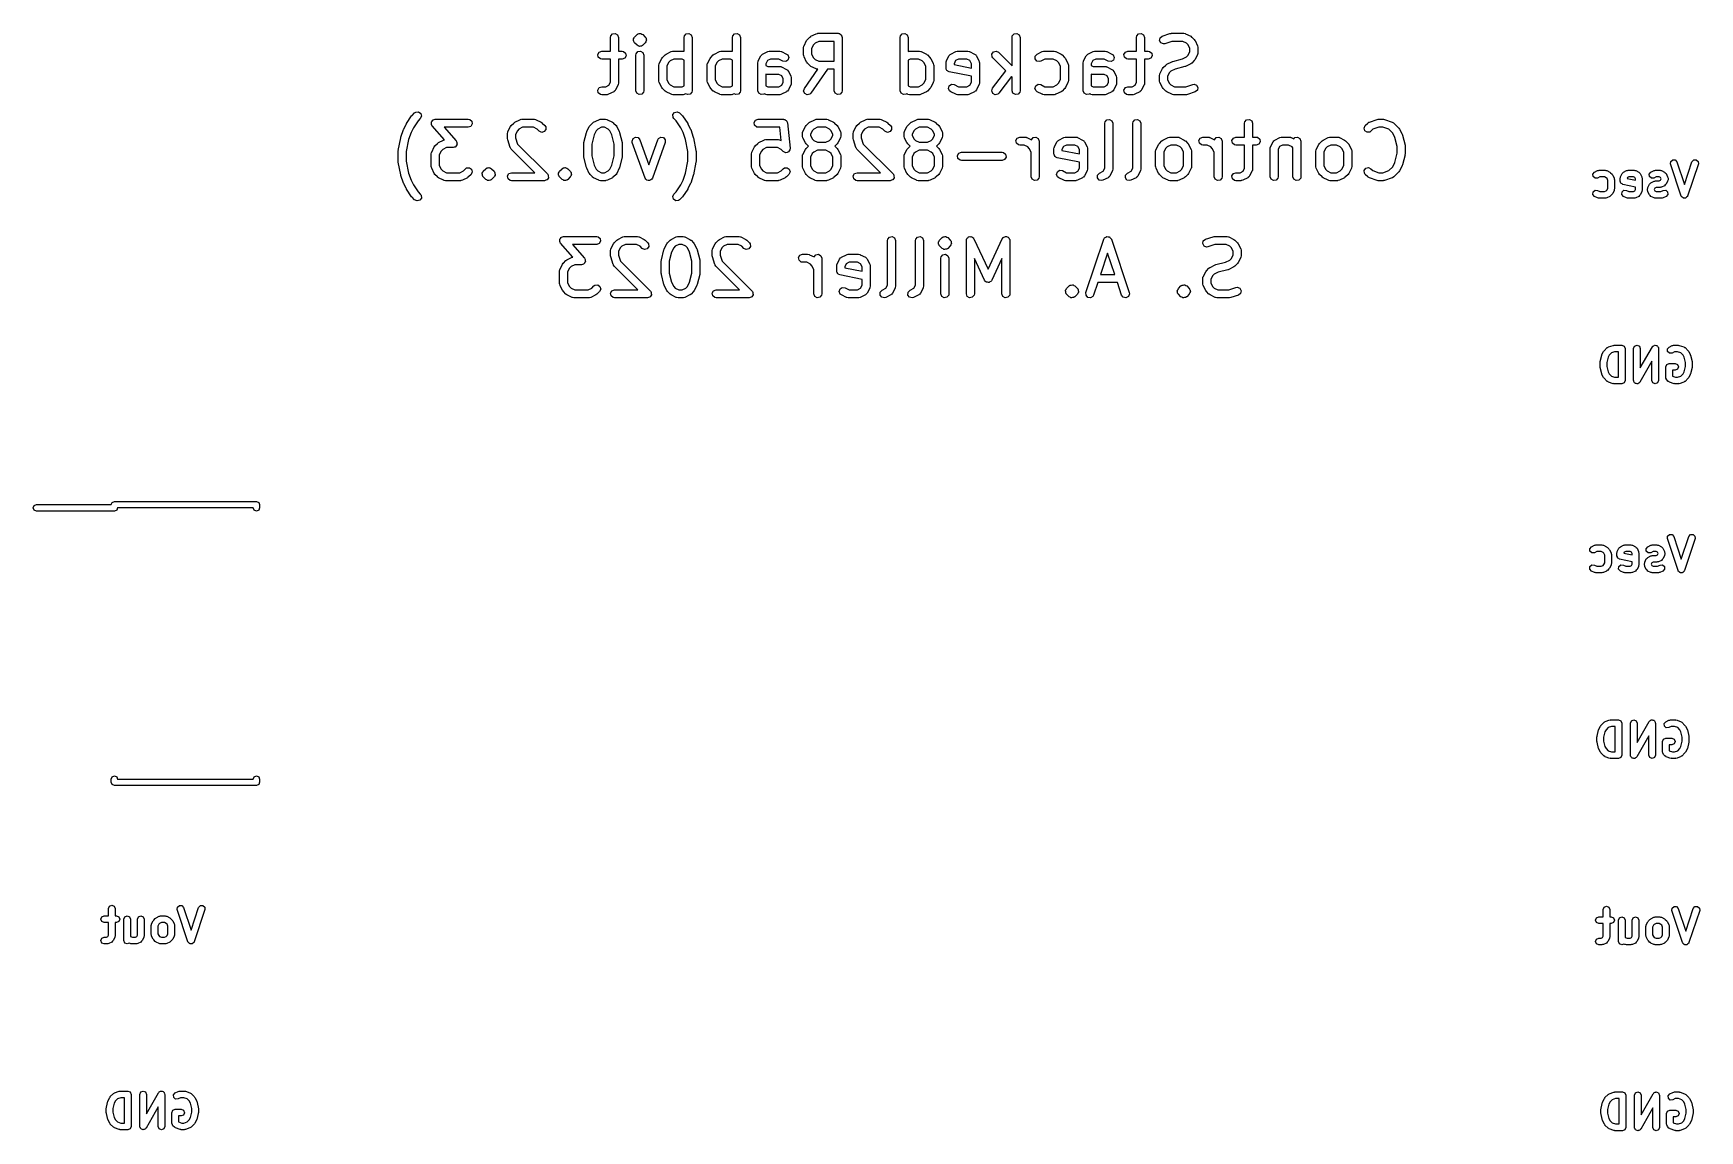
# Model space of a CAD drawing. Extents: x 83.8 to 115, y -109.1 to -88.6.
import ezdxf

# ---------------------------------------------------------------- set-up
doc = ezdxf.new("R2010")
doc.units = 0
doc.layers.add('BLACK', color=7, linetype='CONTINUOUS')

msp = doc.modelspace()

# ---------------------------------------------------------------- linework, layer by layer
at = {"layer": 'BLACK', "linetype": 'CONTINUOUS'}
for p, q in [((94.5679, -88.6474), (94.5724, -88.6217)), ((94.5679, -88.9057), (94.5679, -88.6474)), ((94.5724, -88.6217), (94.6054, -88.5824)), ((94.6054, -88.5824), (94.6559, -88.5735)), ((94.6559, -88.5735), (94.7003, -88.5992)), ((94.7003, -88.5992), (94.7179, -88.6474)), ((94.7179, -88.6474), (94.7179, -88.9057)), ((94.999, -88.6756), (95.0102, -88.6596)), ((95.0102, -88.6596), (95.0184, -88.642)), ((95.0184, -88.642), (95.066, -88.5943)), ((95.066, -88.5943), (95.0741, -88.5887)), ((95.0741, -88.5887), (95.076, -88.5859)), ((95.076, -88.5859), (95.0792, -88.5851)), ((95.0792, -88.5851), (95.0794, -88.585)), ((95.0794, -88.585), (95.0815, -88.5824)), ((95.0815, -88.5824), (95.0835, -88.5821)), ((95.0835, -88.5821), (95.0874, -88.5794)), ((95.0874, -88.5794), (95.1068, -88.5777)), ((95.1068, -88.5777), (95.1256, -88.5727)), ((95.1256, -88.5727), (95.1287, -88.5741)), ((95.1287, -88.5741), (95.1321, -88.5735)), ((95.1321, -88.5735), (95.135, -88.5752)), ((95.135, -88.5752), (95.1385, -88.5749)), ((95.1385, -88.5749), (95.1544, -88.5861)), ((95.1544, -88.5861), (95.1721, -88.5943)), ((95.1721, -88.5943), (95.2197, -88.642)), ((95.2197, -88.642), (95.2254, -88.6501)), ((95.2254, -88.6501), (95.2281, -88.652)), ((95.2281, -88.652), (95.229, -88.6552)), ((95.229, -88.6552), (95.2346, -88.6633)), ((95.9488, -88.6474), (95.9533, -88.6217)), ((95.9488, -88.9093), (95.9488, -88.6474)), ((95.9533, -88.6217), (95.9863, -88.5824)), ((95.9863, -88.5824), (96.0368, -88.5735)), ((96.0368, -88.5735), (96.0813, -88.5992)), ((96.0813, -88.5992), (96.0988, -88.6474)), ((96.0988, -88.6474), (96.0988, -89.6474)), ((96.8536, -88.6474), (96.8581, -88.6217)), ((96.8536, -88.9093), (96.8536, -88.6474)), ((96.8581, -88.6217), (96.8911, -88.5824)), ((96.8911, -88.5824), (96.9416, -88.5735)), ((96.9416, -88.5735), (96.986, -88.5992)), ((96.986, -88.5992), (97.0036, -88.6474)), ((97.0036, -88.6474), (97.0036, -89.6474)), ((98.2565, -88.6896), (98.3041, -88.642)), ((98.3041, -88.642), (98.3225, -88.6291)), ((98.3225, -88.6291), (98.3236, -88.6279)), ((98.3236, -88.6279), (98.4188, -88.5803)), ((98.4188, -88.5803), (98.4438, -88.5729)), ((98.4438, -88.5729), (98.4482, -88.5739)), ((98.4482, -88.5739), (98.4524, -88.5724)), ((98.4524, -88.5724), (98.8333, -88.5724)), ((98.8333, -88.5724), (98.8431, -88.5741)), ((98.8431, -88.5741), (98.8464, -88.5735)), ((98.8464, -88.5735), (98.8492, -88.5752)), ((98.8492, -88.5752), (98.859, -88.5769)), ((98.859, -88.5769), (98.8739, -88.5894)), ((98.8739, -88.5894), (98.8908, -88.5992)), ((98.8908, -88.5992), (98.8931, -88.6055)), ((98.8931, -88.6055), (98.8983, -88.6099)), ((98.8983, -88.6099), (98.9017, -88.6291)), ((98.9017, -88.6291), (98.9083, -88.6474)), ((98.9083, -88.6474), (98.9083, -89.6474)), ((99.9964, -88.6474), (100.001, -88.6217)), ((99.9964, -89.6474), (99.9964, -88.6474)), ((100.001, -88.6217), (100.034, -88.5824)), ((100.034, -88.5824), (100.084, -88.5735)), ((100.084, -88.5735), (100.129, -88.5992)), ((100.129, -88.5992), (100.146, -88.6474)), ((100.146, -88.6474), (100.146, -88.9097)), ((102.092, -88.6474), (102.096, -88.6217)), ((102.092, -89.1806), (102.092, -88.6474)), ((102.096, -88.6217), (102.129, -88.5824)), ((102.129, -88.5824), (102.18, -88.5735)), ((102.18, -88.5735), (102.224, -88.5992)), ((102.224, -88.5992), (102.242, -88.6474)), ((102.242, -88.6474), (102.242, -89.6474)), ((104.425, -88.6474), (104.43, -88.6217)), ((104.425, -88.9057), (104.425, -88.6474)), ((104.43, -88.6217), (104.462, -88.5824)), ((104.462, -88.5824), (104.513, -88.5735)), ((104.513, -88.5735), (104.557, -88.5992)), ((104.557, -88.5992), (104.575, -88.6474)), ((104.575, -88.6474), (104.575, -88.9057)), ((104.854, -88.706), (104.865, -88.6557)), ((104.865, -88.6557), (104.905, -88.6238)), ((104.905, -88.6238), (105.048, -88.5762)), ((105.048, -88.5762), (105.07, -88.5729)), ((105.07, -88.5729), (105.071, -88.5724)), ((105.071, -88.5724), (105.31, -88.5724)), ((105.31, -88.5724), (105.335, -88.5769)), ((105.335, -88.5769), (105.339, -88.5798)), ((105.339, -88.5798), (105.343, -88.5803)), ((105.343, -88.5803), (105.438, -88.6279)), ((105.438, -88.6279), (105.456, -88.6413)), ((105.456, -88.6413), (105.458, -88.642)), ((105.458, -88.642), (105.505, -88.6896)), ((94.3309, -88.9677), (94.3566, -88.9233)), ((94.3398, -89.0182), (94.3309, -88.9677)), ((94.3566, -88.9233), (94.4048, -88.9057)), ((94.4048, -88.9057), (94.5679, -88.9057)), ((94.7179, -88.9057), (94.7857, -88.9057)), ((94.7857, -88.9057), (94.8114, -88.9102)), ((94.8114, -88.9102), (94.8507, -88.9432)), ((94.8507, -88.9432), (94.8596, -88.9937)), ((94.9967, -88.6885), (94.9996, -88.6823)), ((95.0018, -88.7073), (94.9967, -88.6885)), ((94.9996, -88.6823), (94.999, -88.6756)), ((95.0035, -88.7267), (95.0018, -88.7073)), ((95.0091, -88.7348), (95.0035, -88.7267)), ((95.01, -88.738), (95.0091, -88.7348)), ((95.0127, -88.7399), (95.01, -88.738)), ((95.0184, -88.748), (95.0127, -88.7399)), ((95.066, -88.7957), (95.0184, -88.748)), ((95.044, -88.9807), (95.0486, -88.9551)), ((95.0486, -88.9551), (95.0815, -88.9158)), ((95.0837, -88.8039), (95.066, -88.7957)), ((95.0815, -88.9158), (95.1321, -88.9069)), ((95.0996, -88.8151), (95.0837, -88.8039)), ((95.1031, -88.8148), (95.0996, -88.8151)), ((95.106, -88.8165), (95.1031, -88.8148)), ((95.1094, -88.8159), (95.106, -88.8165)), ((95.1125, -88.8173), (95.1094, -88.8159)), ((95.1313, -88.8123), (95.1125, -88.8173)), ((95.1507, -88.8106), (95.1313, -88.8123)), ((95.1321, -88.9069), (95.1765, -88.9325)), ((95.1546, -88.8079), (95.1507, -88.8106)), ((95.1565, -88.8076), (95.1546, -88.8079)), ((95.1587, -88.805), (95.1565, -88.8076)), ((95.1588, -88.8049), (95.1587, -88.805)), ((95.1621, -88.8041), (95.1588, -88.8049)), ((95.164, -88.8013), (95.1621, -88.8041)), ((95.1721, -88.7957), (95.164, -88.8013)), ((95.2197, -88.748), (95.1721, -88.7957)), ((95.1765, -88.9325), (95.194, -88.9807)), ((95.2279, -88.7304), (95.2197, -88.748)), ((95.2391, -88.7144), (95.2279, -88.7304)), ((95.2346, -88.6633), (95.2363, -88.6827)), ((95.2363, -88.6827), (95.2414, -88.7015)), ((95.2414, -88.7015), (95.2385, -88.7077)), ((95.2385, -88.7077), (95.2391, -88.7144)), ((95.5898, -88.9753), (95.6082, -88.9624)), ((95.6082, -88.9624), (95.6093, -88.9613)), ((95.6093, -88.9613), (95.7046, -88.9136)), ((95.7046, -88.9136), (95.7295, -88.9062)), ((95.7295, -88.9062), (95.7339, -88.9072)), ((95.7339, -88.9072), (95.7381, -88.9057)), ((95.7381, -88.9057), (95.9286, -88.9057)), ((95.9286, -88.9057), (95.9488, -88.9093)), ((96.4946, -88.9753), (96.513, -88.9624)), ((96.513, -88.9624), (96.5141, -88.9613)), ((96.5141, -88.9613), (96.6093, -88.9136)), ((96.6093, -88.9136), (96.6343, -88.9062)), ((96.6343, -88.9062), (96.6386, -88.9072)), ((96.6386, -88.9072), (96.6429, -88.9057)), ((96.6429, -88.9057), (96.8333, -88.9057)), ((96.8333, -88.9057), (96.8536, -88.9093)), ((97.3853, -88.9948), (97.4008, -88.9739)), ((97.4008, -88.9739), (97.4111, -88.9694)), ((97.4111, -88.9694), (97.4188, -88.9613)), ((97.4188, -88.9613), (97.5141, -88.9136)), ((97.5141, -88.9136), (97.539, -88.9062)), ((97.539, -88.9062), (97.5434, -88.9072)), ((97.5434, -88.9072), (97.5476, -88.9057)), ((97.5476, -88.9057), (97.7381, -88.9057)), ((97.7381, -88.9057), (97.7637, -88.9102)), ((97.7637, -88.9102), (97.7672, -88.9131)), ((97.7672, -88.9131), (97.7716, -88.9136)), ((97.7716, -88.9136), (97.8669, -88.9613)), ((97.8669, -88.9613), (97.8878, -88.9768)), ((98.1869, -88.8379), (98.1914, -88.8122)), ((98.1869, -88.9807), (98.1869, -88.8379)), ((98.1914, -88.8122), (98.1943, -88.8088)), ((98.1943, -88.8088), (98.1948, -88.8043)), ((98.1948, -88.8043), (98.2424, -88.7091)), ((98.2424, -88.7091), (98.2558, -88.6911)), ((98.2558, -88.6911), (98.2565, -88.6896)), ((98.3712, -88.787), (98.3369, -88.8556)), ((98.3369, -88.8556), (98.3369, -88.963)), ((98.3369, -88.963), (98.3712, -89.0315)), ((98.4016, -88.7566), (98.3712, -88.787)), ((98.4701, -88.7224), (98.4016, -88.7566)), ((98.7583, -88.7224), (98.4701, -88.7224)), ((98.7583, -89.0962), (98.7583, -88.7224)), ((100.146, -88.9097), (100.158, -88.9062)), ((100.158, -88.9062), (100.162, -88.9072)), ((100.162, -88.9072), (100.167, -88.9057)), ((100.167, -88.9057), (100.357, -88.9057)), ((100.357, -88.9057), (100.383, -88.9102)), ((100.383, -88.9102), (100.386, -88.9131)), ((100.386, -88.9131), (100.391, -88.9136)), ((100.391, -88.9136), (100.486, -88.9613)), ((100.486, -88.9613), (100.504, -88.9746)), ((100.909, -88.9948), (100.925, -88.9739)), ((100.925, -88.9739), (100.935, -88.9694)), ((100.935, -88.9694), (100.943, -88.9613)), ((100.943, -88.9613), (101.038, -88.9136)), ((101.038, -88.9136), (101.063, -88.9062)), ((101.063, -88.9062), (101.067, -88.9072)), ((101.067, -88.9072), (101.071, -88.9057)), ((101.071, -88.9057), (101.262, -88.9057)), ((101.262, -88.9057), (101.288, -88.9102)), ((101.288, -88.9102), (101.291, -88.9131)), ((101.291, -88.9131), (101.295, -88.9136)), ((101.295, -88.9136), (101.391, -88.9613)), ((101.391, -88.9613), (101.412, -88.9768)), ((101.713, -88.9613), (101.743, -88.9193)), ((101.718, -89.0124), (101.713, -88.9613)), ((101.743, -88.9193), (101.792, -88.906)), ((101.792, -88.906), (101.839, -88.9277)), ((101.839, -88.9277), (102.092, -89.1806)), ((102.526, -88.9985), (102.562, -88.9613)), ((102.562, -88.9613), (102.657, -88.9136)), ((102.657, -88.9136), (102.682, -88.9062)), ((102.682, -88.9062), (102.686, -88.9072)), ((102.686, -88.9072), (102.69, -88.9057)), ((102.69, -88.9057), (102.881, -88.9057)), ((102.881, -88.9057), (102.907, -88.9102)), ((102.907, -88.9102), (102.91, -88.9131)), ((102.91, -88.9131), (102.914, -88.9136)), ((102.914, -88.9136), (103.01, -88.9613)), ((103.01, -88.9613), (103.028, -88.9746)), ((103.481, -88.9948), (103.496, -88.9739)), ((103.496, -88.9739), (103.506, -88.9694)), ((103.506, -88.9694), (103.514, -88.9613)), ((103.514, -88.9613), (103.609, -88.9136)), ((103.609, -88.9136), (103.634, -88.9062)), ((103.634, -88.9062), (103.639, -88.9072)), ((103.639, -88.9072), (103.643, -88.9057)), ((103.643, -88.9057), (103.833, -88.9057)), ((103.833, -88.9057), (103.859, -88.9102)), ((103.859, -88.9102), (103.862, -88.9131)), ((103.862, -88.9131), (103.867, -88.9136)), ((103.867, -88.9136), (103.962, -88.9613)), ((103.962, -88.9613), (103.983, -88.9768)), ((104.188, -88.9677), (104.214, -88.9233)), ((104.197, -89.0182), (104.188, -88.9677)), ((104.214, -88.9233), (104.262, -88.9057)), ((104.262, -88.9057), (104.425, -88.9057)), ((104.575, -88.9057), (104.643, -88.9057)), ((104.643, -88.9057), (104.669, -88.9102)), ((104.669, -88.9102), (104.708, -88.9432)), ((104.708, -88.9432), (104.717, -88.9937)), ((104.879, -88.7511), (104.854, -88.706)), ((104.927, -88.77), (104.879, -88.7511)), ((104.952, -88.7662), (104.927, -88.77)), ((105.084, -88.7224), (104.952, -88.7662)), ((105.292, -88.7224), (105.084, -88.7224)), ((105.36, -88.7566), (105.292, -88.7224)), ((105.391, -88.787), (105.36, -88.7566)), ((105.425, -88.8556), (105.391, -88.787)), ((105.391, -88.9839), (105.425, -88.9154)), ((105.425, -88.9154), (105.425, -88.8556)), ((105.505, -88.6896), (105.518, -88.7079)), ((105.518, -88.7079), (105.519, -88.7091)), ((105.519, -88.7091), (105.567, -88.8043)), ((105.567, -88.9666), (105.519, -89.0619)), ((105.567, -88.8043), (105.575, -88.8293)), ((105.568, -88.9622), (105.567, -88.9666)), ((105.57, -88.9587), (105.568, -88.9622)), ((105.575, -88.9331), (105.57, -88.9587)), ((105.575, -88.8293), (105.573, -88.8336)), ((105.573, -88.8336), (105.575, -88.8379)), ((105.575, -88.8379), (105.575, -88.9331)), ((94.3791, -89.0512), (94.3398, -89.0182)), ((94.4048, -89.0557), (94.3791, -89.0512)), ((94.5679, -89.0557), (94.4048, -89.0557)), ((94.5679, -89.4868), (94.5679, -89.0557)), ((94.7857, -89.0557), (94.7179, -89.0557)), ((94.7179, -89.0557), (94.7179, -89.5045)), ((94.8339, -89.0382), (94.7857, -89.0557)), ((94.8596, -88.9937), (94.8339, -89.0382)), ((95.044, -89.6474), (95.044, -88.9807)), ((95.194, -88.9807), (95.194, -89.6474)), ((95.4726, -89.1712), (95.4771, -89.1455)), ((95.4726, -89.4569), (95.4726, -89.1712)), ((95.4771, -89.1455), (95.48, -89.1421)), ((95.48, -89.1421), (95.4805, -89.1376)), ((95.4805, -89.1376), (95.5282, -89.0424)), ((95.5282, -89.0424), (95.5415, -89.0244)), ((95.5415, -89.0244), (95.5422, -89.0229)), ((95.5422, -89.0229), (95.5898, -88.9753)), ((95.6569, -89.1204), (95.6226, -89.1889)), ((95.6226, -89.1889), (95.6226, -89.4392)), ((95.6873, -89.09), (95.6569, -89.1204)), ((95.7558, -89.0557), (95.6873, -89.09)), ((95.9109, -89.0557), (95.7558, -89.0557)), ((95.9488, -89.0747), (95.9109, -89.0557)), ((95.9488, -89.5534), (95.9488, -89.0747)), ((96.3774, -89.1712), (96.3819, -89.1455)), ((96.3774, -89.4569), (96.3774, -89.1712)), ((96.3819, -89.1455), (96.3848, -89.1421)), ((96.3848, -89.1421), (96.3853, -89.1376)), ((96.3853, -89.1376), (96.4329, -89.0424)), ((96.4329, -89.0424), (96.4463, -89.0244)), ((96.4463, -89.0244), (96.447, -89.0229)), ((96.447, -89.0229), (96.4946, -88.9753)), ((96.5616, -89.1204), (96.5274, -89.1889)), ((96.5274, -89.1889), (96.5274, -89.4392)), ((96.592, -89.09), (96.5616, -89.1204)), ((96.6606, -89.0557), (96.592, -89.09)), ((96.8156, -89.0557), (96.6606, -89.0557)), ((96.8536, -89.0747), (96.8156, -89.0557)), ((96.8536, -89.5534), (96.8536, -89.0747)), ((97.3298, -89.1236), (97.3343, -89.0979)), ((97.3298, -89.6474), (97.3298, -89.1236)), ((97.3343, -89.0979), (97.3372, -89.0945)), ((97.3372, -89.0945), (97.3377, -89.09)), ((97.3377, -89.09), (97.3853, -88.9948)), ((97.5083, -89.0842), (97.4798, -89.1413)), ((97.4798, -89.1413), (97.4798, -89.1725)), ((97.4798, -89.1725), (97.5177, -89.1914)), ((97.5653, -89.0557), (97.5083, -89.0842)), ((97.5177, -89.1914), (97.7381, -89.1914)), ((97.7204, -89.0557), (97.5653, -89.0557)), ((97.7998, -89.0954), (97.7204, -89.0557)), ((97.7381, -89.1914), (97.7637, -89.196)), ((97.7637, -89.196), (97.7672, -89.1988)), ((97.7672, -89.1988), (97.7716, -89.1993)), ((97.7716, -89.1993), (97.8669, -89.247)), ((97.8508, -89.1013), (97.7998, -89.0954)), ((97.8936, -89.073), (97.8508, -89.1013)), ((97.8669, -89.247), (97.8878, -89.2625)), ((97.8878, -88.9768), (97.9082, -89.0238)), ((97.8878, -89.2625), (97.8923, -89.2728)), ((97.8923, -89.2728), (97.9004, -89.2805)), ((97.9082, -89.0238), (97.8936, -89.073)), ((97.9004, -89.2805), (97.948, -89.3757)), ((98.1884, -88.9849), (98.1869, -88.9807)), ((98.1874, -88.9893), (98.1884, -88.9849)), ((98.1948, -89.0143), (98.1874, -88.9893)), ((98.2424, -89.1095), (98.1948, -89.0143)), ((98.2005, -89.6044), (98.4513, -89.246)), ((98.2436, -89.1106), (98.2424, -89.1095)), ((98.2565, -89.129), (98.2436, -89.1106)), ((98.3041, -89.1766), (98.2565, -89.129)), ((98.3056, -89.1773), (98.3041, -89.1766)), ((98.3236, -89.1907), (98.3056, -89.1773)), ((98.6343, -89.2462), (98.3233, -89.6904)), ((98.4188, -89.2383), (98.3236, -89.1907)), ((98.3712, -89.0315), (98.4016, -89.0619)), ((98.4016, -89.0619), (98.4701, -89.0962)), ((98.4233, -89.2388), (98.4188, -89.2383)), ((98.4267, -89.2417), (98.4233, -89.2388)), ((98.4513, -89.246), (98.4267, -89.2417)), ((98.4701, -89.0962), (98.7583, -89.0962)), ((98.7583, -89.2462), (98.6343, -89.2462)), ((98.7583, -89.6474), (98.7583, -89.2462)), ((100.184, -89.0557), (100.146, -89.0747)), ((100.146, -89.0747), (100.146, -89.5534)), ((100.339, -89.0557), (100.184, -89.0557)), ((100.408, -89.09), (100.339, -89.0557)), ((100.438, -89.1204), (100.408, -89.09)), ((100.473, -89.1889), (100.438, -89.1204)), ((100.473, -89.4392), (100.473, -89.1889)), ((100.504, -88.9746), (100.505, -88.9753)), ((100.505, -88.9753), (100.553, -89.0229)), ((100.553, -89.0229), (100.566, -89.0413)), ((100.566, -89.0413), (100.567, -89.0424)), ((100.567, -89.0424), (100.615, -89.1376)), ((100.615, -89.1376), (100.622, -89.1626)), ((100.622, -89.1626), (100.621, -89.167)), ((100.621, -89.167), (100.623, -89.1712)), ((100.623, -89.1712), (100.623, -89.4569)), ((100.854, -89.1236), (100.858, -89.0979)), ((100.854, -89.2188), (100.854, -89.1236)), ((100.858, -89.2305), (100.854, -89.2188)), ((100.858, -89.0979), (100.861, -89.0945)), ((100.858, -89.2428), (100.858, -89.2305)), ((100.866, -89.2538), (100.858, -89.2428)), ((100.861, -89.09), (100.909, -88.9948)), ((100.861, -89.0945), (100.861, -89.09)), ((100.871, -89.267), (100.866, -89.2538)), ((100.882, -89.2732), (100.871, -89.267)), ((100.89, -89.2829), (100.882, -89.2732)), ((100.914, -89.2924), (100.89, -89.2829)), ((101.032, -89.0842), (101.004, -89.1413)), ((101.004, -89.1413), (101.004, -89.1573)), ((101.004, -89.1573), (101.33, -89.2226)), ((101.089, -89.0557), (101.032, -89.0842)), ((101.244, -89.0557), (101.089, -89.0557)), ((101.301, -89.0842), (101.244, -89.0557)), ((101.33, -89.1413), (101.301, -89.0842)), ((101.33, -89.2226), (101.33, -89.1413)), ((101.412, -88.9768), (101.416, -88.9871)), ((101.416, -88.9871), (101.424, -88.9948)), ((101.424, -88.9948), (101.472, -89.09)), ((101.472, -89.09), (101.479, -89.115)), ((101.479, -89.115), (101.478, -89.1194)), ((101.478, -89.1194), (101.48, -89.1236)), ((101.48, -89.1236), (101.48, -89.5045)), ((101.733, -89.0337), (101.718, -89.0124)), ((101.726, -89.6024), (101.972, -89.2735)), ((101.972, -89.2735), (101.733, -89.0337)), ((102.523, -89.0497), (102.526, -88.9985)), ((102.554, -89.0909), (102.523, -89.0497)), ((102.604, -89.1028), (102.554, -89.0909)), ((102.629, -89.0954), (102.604, -89.1028)), ((102.708, -89.0557), (102.629, -89.0954)), ((102.863, -89.0557), (102.708, -89.0557)), ((102.932, -89.09), (102.863, -89.0557)), ((102.962, -89.1204), (102.932, -89.09)), ((102.996, -89.1889), (102.962, -89.1204)), ((102.996, -89.4392), (102.996, -89.1889)), ((103.028, -88.9746), (103.029, -88.9753)), ((103.029, -88.9753), (103.077, -89.0229)), ((103.077, -89.0229), (103.09, -89.0413)), ((103.09, -89.0413), (103.091, -89.0424)), ((103.091, -89.0424), (103.139, -89.1376)), ((103.139, -89.1376), (103.146, -89.1626)), ((103.146, -89.1626), (103.145, -89.167)), ((103.145, -89.167), (103.146, -89.1712)), ((103.146, -89.1712), (103.146, -89.4569)), ((103.425, -89.1236), (103.43, -89.0979)), ((103.425, -89.6474), (103.425, -89.1236)), ((103.43, -89.0979), (103.432, -89.0945)), ((103.432, -89.0945), (103.433, -89.09)), ((103.433, -89.09), (103.481, -88.9948)), ((103.604, -89.0842), (103.575, -89.1413)), ((103.575, -89.1413), (103.575, -89.1725)), ((103.575, -89.1725), (103.613, -89.1914)), ((103.661, -89.0557), (103.604, -89.0842)), ((103.613, -89.1914), (103.833, -89.1914)), ((103.816, -89.0557), (103.661, -89.0557)), ((103.895, -89.0954), (103.816, -89.0557)), ((103.833, -89.1914), (103.859, -89.196)), ((103.859, -89.196), (103.862, -89.1988)), ((103.862, -89.1988), (103.867, -89.1993)), ((103.867, -89.1993), (103.962, -89.247)), ((103.946, -89.1013), (103.895, -89.0954)), ((103.989, -89.073), (103.946, -89.1013)), ((103.962, -89.247), (103.983, -89.2625)), ((103.983, -88.9768), (104.003, -89.0238)), ((103.983, -89.2625), (103.987, -89.2728)), ((103.987, -89.2728), (103.996, -89.2805)), ((104.003, -89.0238), (103.989, -89.073)), ((103.996, -89.2805), (104.043, -89.3757)), ((104.236, -89.0512), (104.197, -89.0182)), ((104.262, -89.0557), (104.236, -89.0512)), ((104.425, -89.0557), (104.262, -89.0557)), ((104.425, -89.4868), (104.425, -89.0557)), ((104.643, -89.0557), (104.575, -89.0557)), ((104.575, -89.0557), (104.575, -89.5045)), ((104.691, -89.0382), (104.643, -89.0557)), ((104.717, -88.9937), (104.691, -89.0382)), ((104.861, -89.3281), (104.909, -89.2329)), ((104.909, -89.2329), (104.922, -89.2149)), ((104.922, -89.2149), (104.923, -89.2134)), ((104.923, -89.2134), (104.971, -89.1658)), ((104.971, -89.1658), (104.989, -89.1529)), ((104.989, -89.1529), (104.99, -89.1517)), ((104.99, -89.1517), (105.086, -89.1041)), ((105.068, -89.2804), (105.038, -89.3109)), ((105.145, -89.242), (105.068, -89.2804)), ((105.086, -89.1041), (105.098, -89.1004)), ((105.098, -89.1004), (105.101, -89.0984)), ((105.101, -89.0984), (105.283, -89.0528)), ((105.328, -89.1963), (105.145, -89.242)), ((105.283, -89.0528), (105.36, -89.0143)), ((105.331, -89.1943), (105.328, -89.1963)), ((105.343, -89.1907), (105.331, -89.1943)), ((105.438, -89.143), (105.343, -89.1907)), ((105.36, -89.0143), (105.391, -88.9839)), ((105.439, -89.1418), (105.438, -89.143)), ((105.458, -89.129), (105.439, -89.1418)), ((105.505, -89.0814), (105.458, -89.129)), ((105.506, -89.0799), (105.505, -89.0814)), ((105.519, -89.0619), (105.506, -89.0799)), ((94.3309, -89.6344), (94.3566, -89.5899)), ((94.3566, -89.5899), (94.4048, -89.5724)), ((94.4048, -89.5724), (94.4823, -89.5724)), ((94.4823, -89.5724), (94.5393, -89.5439)), ((94.5393, -89.5439), (94.5679, -89.4868)), ((94.7099, -89.5381), (94.6623, -89.6333)), ((94.7105, -89.5336), (94.7099, -89.5381)), ((94.7133, -89.5302), (94.7105, -89.5336)), ((94.7179, -89.5045), (94.7133, -89.5302)), ((95.4742, -89.4611), (95.4726, -89.4569)), ((95.4731, -89.4655), (95.4742, -89.4611)), ((95.4805, -89.4904), (95.4731, -89.4655)), ((95.5282, -89.5857), (95.4805, -89.4904)), ((95.5293, -89.5868), (95.5282, -89.5857)), ((95.5422, -89.6052), (95.5293, -89.5868)), ((95.6226, -89.4392), (95.6569, -89.5077)), ((95.6569, -89.5077), (95.6873, -89.5381)), ((95.6873, -89.5381), (95.7558, -89.5724)), ((95.7558, -89.5724), (95.9109, -89.5724)), ((95.9109, -89.5724), (95.9488, -89.5534)), ((96.3789, -89.4611), (96.3774, -89.4569)), ((96.3779, -89.4655), (96.3789, -89.4611)), ((96.3853, -89.4904), (96.3779, -89.4655)), ((96.4329, -89.5857), (96.3853, -89.4904)), ((96.4341, -89.5868), (96.4329, -89.5857)), ((96.447, -89.6052), (96.4341, -89.5868)), ((96.5274, -89.4392), (96.5616, -89.5077)), ((96.5616, -89.5077), (96.592, -89.5381)), ((96.592, -89.5381), (96.6606, -89.5724)), ((96.6606, -89.5724), (96.8156, -89.5724)), ((96.8156, -89.5724), (96.8536, -89.5534)), ((97.5, -89.3414), (97.4798, -89.3379)), ((97.4798, -89.3379), (97.4798, -89.5534)), ((97.4798, -89.5534), (97.5177, -89.5724)), ((97.7204, -89.3414), (97.5, -89.3414)), ((97.5177, -89.5724), (97.7204, -89.5724)), ((97.7774, -89.3699), (97.7204, -89.3414)), ((97.7204, -89.5724), (97.7774, -89.5439)), ((97.806, -89.427), (97.7774, -89.3699)), ((97.7774, -89.5439), (97.806, -89.4868)), ((97.806, -89.4868), (97.806, -89.427)), ((97.948, -89.5381), (97.9004, -89.6333)), ((97.948, -89.3757), (97.9555, -89.4007)), ((97.9485, -89.5336), (97.948, -89.5381)), ((97.9514, -89.5302), (97.9485, -89.5336)), ((97.956, -89.5045), (97.9514, -89.5302)), ((97.9555, -89.4007), (97.9544, -89.4051)), ((97.9544, -89.4051), (97.956, -89.4093)), ((97.956, -89.4093), (97.956, -89.5045)), ((100.146, -89.5534), (100.184, -89.5724)), ((100.184, -89.5724), (100.339, -89.5724)), ((100.339, -89.5724), (100.408, -89.5381)), ((100.408, -89.5381), (100.438, -89.5077)), ((100.438, -89.5077), (100.473, -89.4392)), ((100.567, -89.5857), (100.554, -89.6037)), ((100.615, -89.4904), (100.567, -89.5857)), ((100.618, -89.4826), (100.615, -89.486)), ((100.615, -89.486), (100.615, -89.4904)), ((100.623, -89.4569), (100.618, -89.4826)), ((100.901, -89.6043), (100.916, -89.5551)), ((101.33, -89.3755), (100.914, -89.2924)), ((100.916, -89.5551), (100.959, -89.5268)), ((100.959, -89.5268), (101.01, -89.5327)), ((101.01, -89.5327), (101.089, -89.5724)), ((101.089, -89.5724), (101.244, -89.5724)), ((101.244, -89.5724), (101.301, -89.5439)), ((101.301, -89.5439), (101.33, -89.4868)), ((101.33, -89.4868), (101.33, -89.3755)), ((101.472, -89.5381), (101.424, -89.6333)), ((101.475, -89.5302), (101.472, -89.5336)), ((101.472, -89.5336), (101.472, -89.5381)), ((101.48, -89.5045), (101.475, -89.5302)), ((102.08, -89.3806), (101.846, -89.6924)), ((102.092, -89.3927), (102.08, -89.3806)), ((102.092, -89.6474), (102.092, -89.3927)), ((102.52, -89.6043), (102.535, -89.5551)), ((102.535, -89.5551), (102.578, -89.5268)), ((102.578, -89.5268), (102.629, -89.5327)), ((102.629, -89.5327), (102.708, -89.5724)), ((102.708, -89.5724), (102.863, -89.5724)), ((102.863, -89.5724), (102.932, -89.5381)), ((102.932, -89.5381), (102.962, -89.5077)), ((102.962, -89.5077), (102.996, -89.4392)), ((103.091, -89.5857), (103.078, -89.6037)), ((103.139, -89.4904), (103.091, -89.5857)), ((103.142, -89.4826), (103.139, -89.486)), ((103.139, -89.486), (103.139, -89.4904)), ((103.146, -89.4569), (103.142, -89.4826)), ((103.595, -89.3414), (103.575, -89.3379)), ((103.575, -89.3379), (103.575, -89.5534)), ((103.575, -89.5534), (103.613, -89.5724)), ((103.816, -89.3414), (103.595, -89.3414)), ((103.613, -89.5724), (103.816, -89.5724)), ((103.873, -89.3699), (103.816, -89.3414)), ((103.816, -89.5724), (103.873, -89.5439)), ((103.901, -89.427), (103.873, -89.3699)), ((103.873, -89.5439), (103.901, -89.4868)), ((103.901, -89.4868), (103.901, -89.427)), ((104.043, -89.5381), (103.996, -89.6333)), ((104.043, -89.3757), (104.051, -89.4007)), ((104.044, -89.5336), (104.043, -89.5381)), ((104.047, -89.5302), (104.044, -89.5336)), ((104.051, -89.5045), (104.047, -89.5302)), ((104.051, -89.4007), (104.05, -89.4051)), ((104.05, -89.4051), (104.051, -89.4093)), ((104.051, -89.4093), (104.051, -89.5045)), ((104.188, -89.6344), (104.214, -89.5899)), ((104.214, -89.5899), (104.262, -89.5724)), ((104.262, -89.5724), (104.339, -89.5724)), ((104.339, -89.5724), (104.396, -89.5439)), ((104.396, -89.5439), (104.425, -89.4868)), ((104.567, -89.5381), (104.519, -89.6333)), ((104.568, -89.5336), (104.567, -89.5381)), ((104.57, -89.5302), (104.568, -89.5336)), ((104.575, -89.5045), (104.57, -89.5302)), ((104.854, -89.3617), (104.858, -89.336)), ((104.854, -89.4569), (104.854, -89.3617)), ((104.855, -89.4611), (104.854, -89.4569)), ((104.854, -89.4655), (104.855, -89.4611)), ((104.861, -89.4904), (104.854, -89.4655)), ((104.858, -89.336), (104.861, -89.3326)), ((104.861, -89.3326), (104.861, -89.3281)), ((104.909, -89.5857), (104.861, -89.4904)), ((104.91, -89.5868), (104.909, -89.5857)), ((104.923, -89.6052), (104.91, -89.5868)), ((105.038, -89.3109), (105.004, -89.3794)), ((105.004, -89.3794), (105.004, -89.4392)), ((105.004, -89.4392), (105.038, -89.5077)), ((105.038, -89.5077), (105.068, -89.5381)), ((105.068, -89.5381), (105.137, -89.5724)), ((105.137, -89.5724), (105.345, -89.5724)), ((105.345, -89.5724), (105.476, -89.5286)), ((105.476, -89.5286), (105.502, -89.5248)), ((105.502, -89.5248), (105.55, -89.5436)), ((105.55, -89.5436), (105.574, -89.5888)), ((105.574, -89.5888), (105.564, -89.639)), ((94.3398, -89.6849), (94.3309, -89.6344)), ((94.3791, -89.7179), (94.3398, -89.6849)), ((94.4048, -89.7224), (94.3791, -89.7179)), ((94.5, -89.7224), (94.4048, -89.7224)), ((94.5042, -89.7208), (94.5, -89.7224)), ((94.5086, -89.7219), (94.5042, -89.7208)), ((94.5335, -89.7145), (94.5086, -89.7219)), ((94.6288, -89.6668), (94.5335, -89.7145)), ((94.6365, -89.6587), (94.6288, -89.6668)), ((94.6468, -89.6542), (94.6365, -89.6587)), ((94.6623, -89.6333), (94.6468, -89.6542)), ((95.0616, -89.6956), (95.044, -89.6474)), ((95.106, -89.7212), (95.0616, -89.6956)), ((95.1565, -89.7123), (95.106, -89.7212)), ((95.1895, -89.673), (95.1565, -89.7123)), ((95.194, -89.6474), (95.1895, -89.673)), ((95.5898, -89.6528), (95.5422, -89.6052)), ((95.5913, -89.6535), (95.5898, -89.6528)), ((95.6093, -89.6668), (95.5913, -89.6535)), ((95.7046, -89.7145), (95.6093, -89.6668)), ((95.709, -89.715), (95.7046, -89.7145)), ((95.7124, -89.7179), (95.709, -89.715)), ((95.7381, -89.7224), (95.7124, -89.7179)), ((95.9286, -89.7224), (95.7381, -89.7224)), ((95.9328, -89.7208), (95.9286, -89.7224)), ((95.9371, -89.7219), (95.9328, -89.7208)), ((95.9621, -89.7145), (95.9371, -89.7219)), ((95.9819, -89.7046), (95.9621, -89.7145)), ((96.0108, -89.7212), (95.9819, -89.7046)), ((96.0613, -89.7123), (96.0108, -89.7212)), ((96.0943, -89.673), (96.0613, -89.7123)), ((96.0988, -89.6474), (96.0943, -89.673)), ((96.4946, -89.6528), (96.447, -89.6052)), ((96.4961, -89.6535), (96.4946, -89.6528)), ((96.5141, -89.6668), (96.4961, -89.6535)), ((96.6093, -89.7145), (96.5141, -89.6668)), ((96.6138, -89.715), (96.6093, -89.7145)), ((96.6172, -89.7179), (96.6138, -89.715)), ((96.6429, -89.7224), (96.6172, -89.7179)), ((96.8333, -89.7224), (96.6429, -89.7224)), ((96.8375, -89.7208), (96.8333, -89.7224)), ((96.8419, -89.7219), (96.8375, -89.7208)), ((96.8669, -89.7145), (96.8419, -89.7219)), ((96.8867, -89.7046), (96.8669, -89.7145)), ((96.9155, -89.7212), (96.8867, -89.7046)), ((96.9661, -89.7123), (96.9155, -89.7212)), ((96.999, -89.673), (96.9661, -89.7123)), ((97.0036, -89.6474), (96.999, -89.673)), ((97.3473, -89.6956), (97.3298, -89.6474)), ((97.3917, -89.7212), (97.3473, -89.6956)), ((97.4423, -89.7123), (97.3917, -89.7212)), ((97.4482, -89.7053), (97.4423, -89.7123)), ((97.4665, -89.7145), (97.4482, -89.7053)), ((97.4709, -89.715), (97.4665, -89.7145)), ((97.4743, -89.7179), (97.4709, -89.715)), ((97.5, -89.7224), (97.4743, -89.7179)), ((97.7381, -89.7224), (97.5, -89.7224)), ((97.7423, -89.7208), (97.7381, -89.7224)), ((97.7467, -89.7219), (97.7423, -89.7208)), ((97.7716, -89.7145), (97.7467, -89.7219)), ((97.8669, -89.6668), (97.7716, -89.7145)), ((97.8746, -89.6587), (97.8669, -89.6668)), ((97.8849, -89.6542), (97.8746, -89.6587)), ((97.9004, -89.6333), (97.8849, -89.6542)), ((98.1872, -89.6539), (98.2005, -89.6044)), ((98.2089, -89.7004), (98.1872, -89.6539)), ((98.2554, -89.7221), (98.2089, -89.7004)), ((98.3049, -89.7088), (98.2554, -89.7221)), ((98.3233, -89.6904), (98.3049, -89.7088)), ((98.7759, -89.6956), (98.7583, -89.6474)), ((98.8203, -89.7212), (98.7759, -89.6956)), ((98.8708, -89.7123), (98.8203, -89.7212)), ((98.9038, -89.673), (98.8708, -89.7123)), ((98.9083, -89.6474), (98.9038, -89.673)), ((100.014, -89.6956), (99.9964, -89.6474)), ((100.058, -89.7212), (100.014, -89.6956)), ((100.109, -89.7123), (100.058, -89.7212)), ((100.115, -89.7053), (100.109, -89.7123)), ((100.133, -89.7145), (100.115, -89.7053)), ((100.138, -89.715), (100.133, -89.7145)), ((100.141, -89.7179), (100.138, -89.715)), ((100.167, -89.7224), (100.141, -89.7179)), ((100.357, -89.7224), (100.167, -89.7224)), ((100.361, -89.7208), (100.357, -89.7224)), ((100.366, -89.7219), (100.361, -89.7208)), ((100.391, -89.7145), (100.366, -89.7219)), ((100.486, -89.6668), (100.391, -89.7145)), ((100.487, -89.6657), (100.486, -89.6668)), ((100.505, -89.6528), (100.487, -89.6657)), ((100.553, -89.6052), (100.505, -89.6528)), ((100.554, -89.6037), (100.553, -89.6052)), ((100.922, -89.6513), (100.901, -89.6043)), ((100.943, -89.6668), (100.922, -89.6513)), ((101.038, -89.7145), (100.943, -89.6668)), ((101.042, -89.715), (101.038, -89.7145)), ((101.046, -89.7179), (101.042, -89.715)), ((101.071, -89.7224), (101.046, -89.7179)), ((101.262, -89.7224), (101.071, -89.7224)), ((101.266, -89.7208), (101.262, -89.7224)), ((101.27, -89.7219), (101.266, -89.7208)), ((101.295, -89.7145), (101.27, -89.7219)), ((101.391, -89.6668), (101.295, -89.7145)), ((101.398, -89.6587), (101.391, -89.6668)), ((101.409, -89.6542), (101.398, -89.6587)), ((101.424, -89.6333), (101.409, -89.6542)), ((101.711, -89.6515), (101.726, -89.6024)), ((101.731, -89.6987), (101.711, -89.6515)), ((101.777, -89.7218), (101.731, -89.6987)), ((101.827, -89.7102), (101.777, -89.7218)), ((101.846, -89.6924), (101.827, -89.7102)), ((102.109, -89.6956), (102.092, -89.6474)), ((102.154, -89.7212), (102.109, -89.6956)), ((102.204, -89.7123), (102.154, -89.7212)), ((102.237, -89.673), (102.204, -89.7123)), ((102.242, -89.6474), (102.237, -89.673)), ((102.541, -89.6513), (102.52, -89.6043)), ((102.562, -89.6668), (102.541, -89.6513)), ((102.657, -89.7145), (102.562, -89.6668)), ((102.661, -89.715), (102.657, -89.7145)), ((102.665, -89.7179), (102.661, -89.715)), ((102.69, -89.7224), (102.665, -89.7179)), ((102.881, -89.7224), (102.69, -89.7224)), ((102.885, -89.7208), (102.881, -89.7224)), ((102.89, -89.7219), (102.885, -89.7208)), ((102.914, -89.7145), (102.89, -89.7219)), ((103.01, -89.6668), (102.914, -89.7145)), ((103.011, -89.6657), (103.01, -89.6668)), ((103.029, -89.6528), (103.011, -89.6657)), ((103.077, -89.6052), (103.029, -89.6528)), ((103.078, -89.6037), (103.077, -89.6052)), ((103.443, -89.6956), (103.425, -89.6474)), ((103.487, -89.7212), (103.443, -89.6956)), ((103.537, -89.7123), (103.487, -89.7212)), ((103.543, -89.7053), (103.537, -89.7123)), ((103.562, -89.7145), (103.543, -89.7053)), ((103.566, -89.715), (103.562, -89.7145)), ((103.57, -89.7179), (103.566, -89.715)), ((103.595, -89.7224), (103.57, -89.7179)), ((103.833, -89.7224), (103.595, -89.7224)), ((103.838, -89.7208), (103.833, -89.7224)), ((103.842, -89.7219), (103.838, -89.7208)), ((103.867, -89.7145), (103.842, -89.7219)), ((103.962, -89.6668), (103.867, -89.7145)), ((103.97, -89.6587), (103.962, -89.6668)), ((103.98, -89.6542), (103.97, -89.6587)), ((103.996, -89.6333), (103.98, -89.6542)), ((104.197, -89.6849), (104.188, -89.6344)), ((104.236, -89.7179), (104.197, -89.6849)), ((104.262, -89.7224), (104.236, -89.7179)), ((104.357, -89.7224), (104.262, -89.7224)), ((104.361, -89.7208), (104.357, -89.7224)), ((104.366, -89.7219), (104.361, -89.7208)), ((104.391, -89.7145), (104.366, -89.7219)), ((104.486, -89.6668), (104.391, -89.7145)), ((104.494, -89.6587), (104.486, -89.6668)), ((104.504, -89.6542), (104.494, -89.6587)), ((104.519, -89.6333), (104.504, -89.6542)), ((104.971, -89.6528), (104.923, -89.6052)), ((104.972, -89.6535), (104.971, -89.6528)), ((104.99, -89.6668), (104.972, -89.6535)), ((105.086, -89.7145), (104.99, -89.6668)), ((105.09, -89.715), (105.086, -89.7145)), ((105.093, -89.7179), (105.09, -89.715)), ((105.119, -89.7224), (105.093, -89.7179)), ((105.357, -89.7224), (105.119, -89.7224)), ((105.359, -89.7218), (105.357, -89.7224)), ((105.381, -89.7185), (105.359, -89.7218)), ((105.524, -89.6709), (105.381, -89.7185)), ((105.564, -89.639), (105.524, -89.6709)), ((90.7471, -90.2634), (90.8424, -90.1205)), ((90.8424, -90.1205), (90.8503, -90.1123)), ((90.8503, -90.1123), (90.8517, -90.1091)), ((90.8517, -90.1091), (90.8993, -90.0615)), ((90.963, -90.2099), (90.8745, -90.3427)), ((90.8993, -90.0615), (90.9207, -90.0465)), ((90.9207, -90.0465), (90.9718, -90.0421)), ((91.0054, -90.1676), (90.963, -90.2099)), ((90.9718, -90.0421), (91.0138, -90.0715)), ((91.0271, -90.1211), (91.0054, -90.1676)), ((91.0138, -90.0715), (91.0271, -90.1211)), ((91.2147, -90.2332), (91.2274, -90.2174)), ((91.2274, -90.2174), (91.2375, -90.1999)), ((91.2375, -90.1999), (91.2431, -90.1979)), ((91.2431, -90.1979), (91.2469, -90.1932)), ((91.2469, -90.1932), (91.2667, -90.1893)), ((91.2667, -90.1893), (91.2857, -90.1824)), ((91.2857, -90.1824), (91.9048, -90.1824)), ((91.9048, -90.1824), (91.9304, -90.1869)), ((91.9304, -90.1869), (91.9697, -90.2199)), ((91.9697, -90.2199), (91.9786, -90.2704)), ((92.776, -90.2379), (92.8712, -90.1903)), ((92.8712, -90.1903), (92.8962, -90.1829)), ((92.8962, -90.1829), (92.9005, -90.1839)), ((92.9005, -90.1839), (92.9048, -90.1824)), ((92.9048, -90.1824), (93.1429, -90.1824)), ((93.1429, -90.1824), (93.1685, -90.1869)), ((93.1685, -90.1869), (93.1719, -90.1898)), ((93.1719, -90.1898), (93.1764, -90.1903)), ((93.1764, -90.1903), (93.2716, -90.2379)), ((94.2522, -90.2379), (94.3474, -90.1903)), ((94.3474, -90.1903), (94.3724, -90.1829)), ((94.3724, -90.1829), (94.3767, -90.1839)), ((94.3767, -90.1839), (94.381, -90.1824)), ((94.381, -90.1824), (94.4762, -90.1824)), ((94.4762, -90.1824), (94.5018, -90.1869)), ((94.5018, -90.1869), (94.5053, -90.1898)), ((94.5053, -90.1898), (94.5097, -90.1903)), ((94.5097, -90.1903), (94.605, -90.2379)), ((95.7371, -90.0951), (95.7665, -90.0531)), ((95.7415, -90.1462), (95.7371, -90.0951)), ((95.7565, -90.1676), (95.7415, -90.1462)), ((95.7989, -90.2099), (95.7565, -90.1676)), ((95.7665, -90.0531), (95.8161, -90.0398)), ((95.8874, -90.3427), (95.7989, -90.2099)), ((95.8161, -90.0398), (95.8626, -90.0615)), ((95.8626, -90.0615), (95.9102, -90.1091)), ((95.9102, -90.1091), (95.9167, -90.1185)), ((95.9167, -90.1185), (95.9195, -90.1205)), ((95.9195, -90.1205), (96.0148, -90.2634)), ((97.2595, -90.2444), (97.2851, -90.1999)), ((97.2851, -90.1999), (97.3333, -90.1824)), ((97.3333, -90.1824), (97.8095, -90.1824)), ((97.8095, -90.1824), (97.8134, -90.1831)), ((97.8134, -90.1831), (97.8151, -90.1826)), ((97.8151, -90.1826), (97.818, -90.1839)), ((97.818, -90.1839), (97.8352, -90.1869)), ((97.8352, -90.1869), (97.8474, -90.1971)), ((97.8474, -90.1971), (97.8619, -90.2037)), ((97.8619, -90.2037), (97.8664, -90.2131)), ((97.8664, -90.2131), (97.8745, -90.2199)), ((97.8745, -90.2199), (97.8772, -90.2356)), ((98.2998, -90.2379), (98.395, -90.1903)), ((98.395, -90.1903), (98.42, -90.1829)), ((98.42, -90.1829), (98.4244, -90.1839)), ((98.4244, -90.1839), (98.4286, -90.1824)), ((98.4286, -90.1824), (98.619, -90.1824)), ((98.619, -90.1824), (98.6447, -90.1869)), ((98.6447, -90.1869), (98.6481, -90.1898)), ((98.6481, -90.1898), (98.6526, -90.1903)), ((98.6526, -90.1903), (98.7478, -90.2379)), ((99.2522, -90.2379), (99.3474, -90.1903)), ((99.3474, -90.1903), (99.3724, -90.1829)), ((99.3724, -90.1829), (99.3767, -90.1839)), ((99.3767, -90.1839), (99.381, -90.1824)), ((99.381, -90.1824), (99.619, -90.1824)), ((99.619, -90.1824), (99.6447, -90.1869)), ((99.6447, -90.1869), (99.6481, -90.1898)), ((99.6481, -90.1898), (99.6526, -90.1903)), ((99.6526, -90.1903), (99.7478, -90.2379)), ((100.205, -90.2379), (100.3, -90.1903)), ((100.3, -90.1903), (100.325, -90.1829)), ((100.325, -90.1829), (100.329, -90.1839)), ((100.329, -90.1839), (100.333, -90.1824)), ((100.333, -90.1824), (100.524, -90.1824)), ((100.524, -90.1824), (100.549, -90.1869)), ((100.549, -90.1869), (100.553, -90.1898)), ((100.553, -90.1898), (100.557, -90.1903)), ((100.557, -90.1903), (100.653, -90.2379)), ((103.834, -90.2317), (103.867, -90.1924)), ((103.867, -90.1924), (103.918, -90.1835)), ((103.918, -90.1835), (103.962, -90.2092)), ((103.962, -90.2092), (103.98, -90.2574)), ((104.358, -90.2317), (104.391, -90.1924)), ((104.391, -90.1924), (104.442, -90.1835)), ((104.442, -90.1835), (104.486, -90.2092)), ((104.486, -90.2092), (104.504, -90.2574)), ((106.453, -90.2317), (106.486, -90.1924)), ((106.486, -90.1924), (106.537, -90.1835)), ((106.537, -90.1835), (106.581, -90.2092)), ((106.581, -90.2092), (106.599, -90.2574)), ((108.786, -90.2338), (108.929, -90.1862)), ((108.929, -90.1862), (108.951, -90.1829)), ((108.951, -90.1829), (108.952, -90.1824)), ((108.952, -90.1824), (109.048, -90.1824)), ((109.048, -90.1824), (109.07, -90.1863)), ((109.07, -90.1863), (109.071, -90.1862)), ((109.071, -90.1862), (109.214, -90.2338)), ((90.5931, -90.7665), (90.6407, -90.5284)), ((90.6407, -90.5284), (90.6432, -90.5221)), ((90.6431, -90.5194), (90.6908, -90.3765)), ((90.6432, -90.5221), (90.6431, -90.5194)), ((90.6908, -90.3765), (90.6945, -90.3696)), ((90.6945, -90.3696), (90.6948, -90.3667)), ((90.6948, -90.3667), (90.7424, -90.2715)), ((90.7424, -90.2715), (90.7465, -90.266)), ((90.7465, -90.266), (90.7471, -90.2634)), ((90.8314, -90.429), (90.7869, -90.5624)), ((90.8745, -90.3427), (90.8314, -90.429)), ((91.2119, -90.2444), (91.2148, -90.2392)), ((91.2154, -90.2643), (91.2119, -90.2444)), ((91.2148, -90.2392), (91.2147, -90.2332)), ((91.2158, -90.2845), (91.2154, -90.2643)), ((91.2202, -90.2918), (91.2158, -90.2845)), ((91.2208, -90.2949), (91.2202, -90.2918)), ((91.2234, -90.2971), (91.2208, -90.2949)), ((91.2293, -90.3068), (91.2234, -90.2971)), ((91.457, -90.567), (91.2293, -90.3068)), ((91.9048, -90.3324), (91.451, -90.3324)), ((91.451, -90.3324), (91.6755, -90.5889)), ((91.953, -90.3148), (91.9048, -90.3324)), ((91.9786, -90.2704), (91.953, -90.3148)), ((92.6393, -90.4479), (92.6438, -90.4222)), ((92.6393, -90.5431), (92.6393, -90.4479)), ((92.6438, -90.4222), (92.6467, -90.4188)), ((92.6467, -90.4188), (92.6472, -90.4143)), ((92.6472, -90.4143), (92.6948, -90.3191)), ((92.6948, -90.3191), (92.7082, -90.3011)), ((92.7082, -90.3011), (92.7089, -90.2996)), ((92.7089, -90.2996), (92.7565, -90.252)), ((92.7565, -90.252), (92.7749, -90.2391)), ((92.7749, -90.2391), (92.776, -90.2379)), ((92.8235, -90.397), (92.7893, -90.4656)), ((92.7893, -90.4656), (92.7893, -90.5309)), ((92.7893, -90.5309), (92.8275, -90.6454)), ((92.8539, -90.3666), (92.8235, -90.397)), ((92.9225, -90.3324), (92.8539, -90.3666)), ((93.1252, -90.3324), (92.9225, -90.3324)), ((93.1937, -90.3666), (93.1252, -90.3324)), ((93.2327, -90.4057), (93.1937, -90.3666)), ((93.2792, -90.4273), (93.2327, -90.4057)), ((93.2716, -90.2379), (93.2896, -90.2513)), ((93.3287, -90.4141), (93.2792, -90.4273)), ((93.2896, -90.2513), (93.2911, -90.252)), ((93.2911, -90.252), (93.3387, -90.2996)), ((93.3582, -90.372), (93.3287, -90.4141)), ((93.3387, -90.2996), (93.3537, -90.3209)), ((93.3537, -90.3209), (93.3582, -90.372)), ((94.0701, -90.6201), (94.1177, -90.4297)), ((94.1177, -90.4297), (94.123, -90.4178)), ((94.123, -90.4178), (94.1234, -90.4143)), ((94.1234, -90.4143), (94.171, -90.3191)), ((94.171, -90.3191), (94.1844, -90.3011)), ((94.1844, -90.3011), (94.1851, -90.2996)), ((94.1851, -90.2996), (94.2327, -90.252)), ((94.2612, -90.474), (94.2179, -90.6476)), ((94.2327, -90.252), (94.251, -90.2391)), ((94.251, -90.2391), (94.2522, -90.2379)), ((94.2997, -90.397), (94.2612, -90.474)), ((94.3301, -90.3666), (94.2997, -90.397)), ((94.3987, -90.3324), (94.3301, -90.3666)), ((94.4585, -90.3324), (94.3987, -90.3324)), ((94.527, -90.3666), (94.4585, -90.3324)), ((94.5574, -90.397), (94.527, -90.3666)), ((94.5959, -90.474), (94.5574, -90.397)), ((94.6393, -90.6476), (94.5959, -90.474)), ((94.605, -90.2379), (94.623, -90.2513)), ((94.623, -90.2513), (94.6245, -90.252)), ((94.6245, -90.252), (94.6721, -90.2996)), ((94.6721, -90.2996), (94.6849, -90.318)), ((94.6849, -90.318), (94.6861, -90.3191)), ((94.6861, -90.3191), (94.7337, -90.4143)), ((94.7337, -90.4143), (94.7374, -90.4267)), ((94.7374, -90.4267), (94.7394, -90.4297)), ((94.7394, -90.4297), (94.787, -90.6201)), ((94.9905, -90.5422), (95.035, -90.5168)), ((95.035, -90.5168), (95.0855, -90.526)), ((95.0855, -90.526), (95.1182, -90.5655)), ((95.4661, -90.5429), (95.5103, -90.5169)), ((95.5103, -90.5169), (95.5609, -90.5255)), ((95.5609, -90.5255), (95.5941, -90.5646)), ((95.9305, -90.429), (95.8874, -90.3427)), ((95.975, -90.5624), (95.9305, -90.429)), ((96.0148, -90.2634), (96.0175, -90.2696)), ((96.0175, -90.2696), (96.0195, -90.2715)), ((96.0195, -90.2715), (96.0671, -90.3667)), ((96.0671, -90.3667), (96.0693, -90.3742)), ((96.0693, -90.3742), (96.0712, -90.3765)), ((96.0712, -90.3765), (96.1188, -90.5194)), ((96.1188, -90.5194), (96.1198, -90.5261)), ((96.1198, -90.5261), (96.1212, -90.5284)), ((96.1212, -90.5284), (96.1688, -90.7665)), ((97.2684, -90.2949), (97.2595, -90.2444)), ((97.3077, -90.3279), (97.2684, -90.2949)), ((97.3333, -90.3324), (97.3077, -90.3279)), ((97.7416, -90.3324), (97.3333, -90.3324)), ((97.7665, -90.5806), (97.7416, -90.3324)), ((97.8772, -90.2356), (97.8842, -90.2499)), ((97.8842, -90.2499), (97.9318, -90.7261)), ((98.1631, -90.4479), (98.1676, -90.4222)), ((98.1631, -90.4955), (98.1631, -90.4479)), ((98.1646, -90.4997), (98.1631, -90.4955)), ((98.1636, -90.504), (98.1646, -90.4997)), ((98.171, -90.529), (98.1636, -90.504)), ((98.1676, -90.4222), (98.1705, -90.4188)), ((98.1705, -90.4188), (98.171, -90.4143)), ((98.171, -90.4143), (98.2186, -90.3191)), ((98.2186, -90.6243), (98.171, -90.529)), ((98.2186, -90.3191), (98.232, -90.3011)), ((98.232, -90.3011), (98.2327, -90.2996)), ((98.2327, -90.2996), (98.2803, -90.252)), ((98.2803, -90.252), (98.2987, -90.2391)), ((98.2987, -90.2391), (98.2998, -90.2379)), ((98.3474, -90.397), (98.3131, -90.4656)), ((98.3131, -90.4656), (98.3131, -90.4778)), ((98.3131, -90.4778), (98.3474, -90.5463)), ((98.3778, -90.3666), (98.3474, -90.397)), ((98.4463, -90.3324), (98.3778, -90.3666)), ((98.6013, -90.3324), (98.4463, -90.3324)), ((98.6699, -90.3666), (98.6013, -90.3324)), ((98.7003, -90.397), (98.6699, -90.3666)), ((98.7345, -90.4656), (98.7003, -90.397)), ((98.7003, -90.5463), (98.7345, -90.4778)), ((98.7345, -90.4778), (98.7345, -90.4656)), ((98.7478, -90.2379), (98.7658, -90.2513)), ((98.7658, -90.2513), (98.7673, -90.252)), ((98.7673, -90.252), (98.8149, -90.2996)), ((98.8149, -90.2996), (98.8278, -90.318)), ((98.8278, -90.318), (98.829, -90.3191)), ((98.829, -90.3191), (98.8766, -90.4143)), ((98.8766, -90.529), (98.829, -90.6243)), ((98.8766, -90.4143), (98.884, -90.4393)), ((98.8771, -90.5246), (98.8766, -90.529)), ((98.88, -90.5211), (98.8771, -90.5246)), ((98.8845, -90.4955), (98.88, -90.5211)), ((98.884, -90.4393), (98.883, -90.4436)), ((98.883, -90.4436), (98.8845, -90.4479)), ((98.8845, -90.4479), (98.8845, -90.4955)), ((99.1155, -90.4479), (99.12, -90.4222)), ((99.1155, -90.5431), (99.1155, -90.4479)), ((99.12, -90.4222), (99.1229, -90.4188)), ((99.1229, -90.4188), (99.1234, -90.4143)), ((99.1234, -90.4143), (99.171, -90.3191)), ((99.171, -90.3191), (99.1844, -90.3011)), ((99.1844, -90.3011), (99.1851, -90.2996)), ((99.1851, -90.2996), (99.2327, -90.252)), ((99.2327, -90.252), (99.251, -90.2391)), ((99.251, -90.2391), (99.2522, -90.2379)), ((99.2997, -90.397), (99.2655, -90.4656)), ((99.2655, -90.4656), (99.2655, -90.5309)), ((99.2655, -90.5309), (99.3036, -90.6454)), ((99.3301, -90.3666), (99.2997, -90.397)), ((99.3987, -90.3324), (99.3301, -90.3666)), ((99.6013, -90.3324), (99.3987, -90.3324)), ((99.6699, -90.3666), (99.6013, -90.3324)), ((99.7089, -90.4057), (99.6699, -90.3666)), ((99.7554, -90.4273), (99.7089, -90.4057)), ((99.7478, -90.2379), (99.7658, -90.2513)), ((99.8049, -90.4141), (99.7554, -90.4273)), ((99.7658, -90.2513), (99.7673, -90.252)), ((99.7673, -90.252), (99.8149, -90.2996)), ((99.8343, -90.372), (99.8049, -90.4141)), ((99.8149, -90.2996), (99.8299, -90.3209)), ((99.8299, -90.3209), (99.8343, -90.372)), ((100.068, -90.4479), (100.072, -90.4222)), ((100.068, -90.4955), (100.068, -90.4479)), ((100.069, -90.4997), (100.068, -90.4955)), ((100.068, -90.504), (100.069, -90.4997)), ((100.076, -90.529), (100.068, -90.504)), ((100.072, -90.4222), (100.075, -90.4188)), ((100.075, -90.4188), (100.076, -90.4143)), ((100.076, -90.4143), (100.123, -90.3191)), ((100.123, -90.6243), (100.076, -90.529)), ((100.123, -90.3191), (100.137, -90.3011)), ((100.137, -90.2996), (100.185, -90.252)), ((100.137, -90.3011), (100.137, -90.2996)), ((100.185, -90.252), (100.203, -90.2391)), ((100.203, -90.2391), (100.205, -90.2379)), ((100.252, -90.397), (100.218, -90.4656)), ((100.218, -90.4656), (100.218, -90.4778)), ((100.218, -90.4778), (100.252, -90.5463)), ((100.283, -90.3666), (100.252, -90.397)), ((100.351, -90.3324), (100.283, -90.3666)), ((100.506, -90.3324), (100.351, -90.3324)), ((100.575, -90.3666), (100.506, -90.3324)), ((100.605, -90.397), (100.575, -90.3666)), ((100.639, -90.4656), (100.605, -90.397)), ((100.605, -90.5463), (100.639, -90.4778)), ((100.639, -90.4778), (100.639, -90.4656)), ((100.653, -90.2379), (100.671, -90.2513)), ((100.671, -90.2513), (100.672, -90.252)), ((100.672, -90.252), (100.72, -90.2996)), ((100.72, -90.2996), (100.733, -90.318)), ((100.733, -90.318), (100.734, -90.3191)), ((100.734, -90.3191), (100.781, -90.4143)), ((100.781, -90.529), (100.734, -90.6243)), ((100.781, -90.4143), (100.789, -90.4393)), ((100.782, -90.5246), (100.781, -90.529)), ((100.785, -90.5211), (100.782, -90.5246)), ((100.789, -90.4955), (100.785, -90.5211)), ((100.789, -90.4393), (100.788, -90.4436)), ((100.788, -90.4436), (100.789, -90.4479)), ((100.789, -90.4479), (100.789, -90.4955)), ((102.164, -90.5777), (102.19, -90.5333)), ((102.19, -90.5333), (102.238, -90.5157)), ((102.238, -90.5157), (102.333, -90.5157)), ((102.333, -90.5157), (102.359, -90.5202)), ((102.359, -90.5202), (102.362, -90.5231)), ((102.362, -90.5231), (102.367, -90.5236)), ((102.367, -90.5236), (102.453, -90.5667)), ((102.453, -90.5651), (102.486, -90.5258)), ((102.486, -90.5258), (102.537, -90.5169)), ((102.537, -90.5169), (102.581, -90.5425)), ((102.966, -90.5713), (103.062, -90.5236)), ((103.062, -90.5236), (103.087, -90.5162)), ((103.087, -90.5162), (103.091, -90.5172)), ((103.091, -90.5172), (103.095, -90.5157)), ((103.095, -90.5157), (103.286, -90.5157)), ((103.286, -90.5157), (103.311, -90.5202)), ((103.311, -90.5202), (103.315, -90.5231)), ((103.315, -90.5231), (103.319, -90.5236)), ((103.319, -90.5236), (103.414, -90.5713)), ((103.83, -90.2574), (103.834, -90.2317)), ((103.83, -91.0968), (103.83, -90.2574)), ((103.98, -90.2574), (103.98, -91.1145)), ((104.354, -90.2574), (104.358, -90.2317)), ((104.354, -91.0968), (104.354, -90.2574)), ((104.504, -90.2574), (104.504, -91.1145)), ((104.919, -90.5713), (105.014, -90.5236)), ((105.014, -90.5236), (105.039, -90.5162)), ((105.039, -90.5162), (105.043, -90.5172)), ((105.043, -90.5172), (105.048, -90.5157)), ((105.048, -90.5157), (105.19, -90.5157)), ((105.19, -90.5157), (105.216, -90.5202)), ((105.216, -90.5202), (105.22, -90.5231)), ((105.22, -90.5231), (105.224, -90.5236)), ((105.224, -90.5236), (105.319, -90.5713)), ((105.593, -90.5777), (105.618, -90.5333)), ((105.618, -90.5333), (105.667, -90.5157)), ((105.667, -90.5157), (105.762, -90.5157)), ((105.762, -90.5157), (105.788, -90.5202)), ((105.788, -90.5202), (105.791, -90.5231)), ((105.791, -90.5231), (105.795, -90.5236)), ((105.795, -90.5236), (105.882, -90.5667)), ((105.882, -90.5651), (105.915, -90.5258)), ((105.915, -90.5258), (105.965, -90.5169)), ((105.965, -90.5169), (106.01, -90.5425)), ((106.212, -90.5777), (106.238, -90.5333)), ((106.238, -90.5333), (106.286, -90.5157)), ((106.286, -90.5157), (106.449, -90.5157)), ((106.449, -90.2574), (106.453, -90.2317)), ((106.449, -90.5157), (106.449, -90.2574)), ((106.599, -90.2574), (106.599, -90.5157)), ((106.599, -90.5157), (106.667, -90.5157)), ((106.667, -90.5157), (106.692, -90.5202)), ((106.692, -90.5202), (106.732, -90.5532)), ((107.014, -90.5713), (107.109, -90.5236)), ((107.109, -90.5236), (107.134, -90.5162)), ((107.134, -90.5162), (107.139, -90.5172)), ((107.139, -90.5172), (107.143, -90.5157)), ((107.143, -90.5157), (107.286, -90.5157)), ((107.286, -90.5157), (107.311, -90.5202)), ((107.311, -90.5202), (107.315, -90.5231)), ((107.315, -90.5231), (107.319, -90.5236)), ((107.319, -90.5236), (107.371, -90.5496)), ((107.371, -90.5496), (107.391, -90.5258)), ((107.391, -90.5258), (107.442, -90.5169)), ((107.442, -90.5169), (107.486, -90.5425)), ((107.919, -90.5713), (108.014, -90.5236)), ((108.014, -90.5236), (108.039, -90.5162)), ((108.039, -90.5162), (108.043, -90.5172)), ((108.043, -90.5172), (108.048, -90.5157)), ((108.048, -90.5157), (108.19, -90.5157)), ((108.19, -90.5157), (108.216, -90.5202)), ((108.216, -90.5202), (108.22, -90.5231)), ((108.22, -90.5231), (108.224, -90.5236)), ((108.224, -90.5236), (108.319, -90.5713)), ((108.687, -90.3461), (108.709, -90.2996)), ((108.7, -90.3956), (108.687, -90.3461)), ((108.742, -90.4251), (108.7, -90.3956)), ((108.709, -90.2996), (108.756, -90.252)), ((108.794, -90.4206), (108.742, -90.4251)), ((108.756, -90.252), (108.778, -90.237)), ((108.778, -90.237), (108.782, -90.2366)), ((108.782, -90.2366), (108.786, -90.2338)), ((108.815, -90.4057), (108.794, -90.4206)), ((108.85, -90.3706), (108.815, -90.4057)), ((108.965, -90.3324), (108.85, -90.3706)), ((109.035, -90.3324), (108.965, -90.3324)), ((109.15, -90.3706), (109.035, -90.3324)), ((109.224, -90.4447), (109.15, -90.3706)), ((109.214, -90.2338), (109.237, -90.2463)), ((109.263, -90.5217), (109.224, -90.4447)), ((109.237, -90.2463), (109.239, -90.2501)), ((109.239, -90.2501), (109.244, -90.252)), ((109.244, -90.252), (109.339, -90.3472)), ((109.306, -90.6952), (109.263, -90.5217)), ((109.339, -90.3472), (109.352, -90.3656)), ((109.352, -90.3656), (109.353, -90.3667)), ((109.353, -90.3667), (109.4, -90.4619)), ((109.4, -90.4619), (109.404, -90.4743)), ((109.404, -90.4743), (109.406, -90.4773)), ((109.406, -90.4773), (109.454, -90.6678)), ((90.5917, -90.7812), (90.5936, -90.7699)), ((90.5917, -90.9717), (90.5917, -90.7812)), ((90.5936, -90.7699), (90.5931, -90.7665)), ((90.7869, -90.5624), (90.7417, -90.7886)), ((90.7417, -90.7886), (90.7417, -90.9642)), ((91.2107, -90.8288), (91.2152, -90.8032)), ((91.2107, -91.0669), (91.2107, -90.8288)), ((91.2152, -90.8032), (91.2181, -90.7997)), ((91.2181, -90.7997), (91.2186, -90.7953)), ((91.2186, -90.7953), (91.2663, -90.7)), ((91.2663, -90.7), (91.2796, -90.682)), ((91.2796, -90.682), (91.2803, -90.6805)), ((91.2803, -90.6805), (91.3279, -90.6329)), ((91.3279, -90.6329), (91.3463, -90.6201)), ((91.3463, -90.6201), (91.3474, -90.6189)), ((91.3474, -90.6189), (91.4426, -90.5713)), ((91.395, -90.778), (91.3607, -90.8465)), ((91.3607, -90.8465), (91.3607, -91.0492)), ((91.4254, -90.7476), (91.395, -90.778)), ((91.4939, -90.7133), (91.4254, -90.7476)), ((91.4426, -90.5713), (91.457, -90.567)), ((91.619, -90.7133), (91.4939, -90.7133)), ((91.638, -90.7064), (91.619, -90.7133)), ((91.6579, -90.7025), (91.638, -90.7064)), ((91.6616, -90.6978), (91.6579, -90.7025)), ((91.6673, -90.6958), (91.6616, -90.6978)), ((91.6774, -90.6783), (91.6673, -90.6958)), ((91.6755, -90.5889), (91.6813, -90.5986)), ((91.69, -90.6625), (91.6774, -90.6783)), ((91.6813, -90.5986), (91.684, -90.6008)), ((91.684, -90.6008), (91.6845, -90.6039)), ((91.6845, -90.6039), (91.689, -90.6112)), ((91.689, -90.6112), (91.6894, -90.6314)), ((91.6894, -90.6314), (91.6929, -90.6514)), ((91.6929, -90.6514), (91.6899, -90.6565)), ((91.6899, -90.6565), (91.69, -90.6625)), ((92.6398, -90.5446), (92.6393, -90.5431)), ((92.6431, -90.5668), (92.6398, -90.5446)), ((92.6908, -90.7097), (92.6431, -90.5668)), ((92.6935, -90.7132), (92.6908, -90.7097)), ((92.6939, -90.7176), (92.6935, -90.7132)), ((92.7089, -90.739), (92.6939, -90.7176)), ((93.1523, -91.1824), (92.7089, -90.739)), ((92.8275, -90.6454), (93.3864, -91.2043)), ((94.0679, -90.6383), (94.0705, -90.6236)), ((94.0679, -90.8764), (94.0679, -90.6383)), ((94.0705, -90.6236), (94.0701, -90.6201)), ((94.2179, -90.6476), (94.2179, -90.8672)), ((94.6393, -90.8672), (94.6393, -90.6476)), ((94.787, -90.6201), (94.7881, -90.6351)), ((94.7881, -90.6351), (94.7893, -90.6383)), ((94.7893, -90.6383), (94.7893, -90.8764)), ((94.9726, -90.5903), (94.9905, -90.5422)), ((94.977, -90.6159), (94.9726, -90.5903)), ((95.2151, -91.2826), (94.977, -90.6159)), ((95.1182, -90.5655), (95.2857, -91.0344)), ((95.2857, -91.0344), (95.4532, -90.5655)), ((95.5944, -90.6159), (95.3563, -91.2826)), ((95.4532, -90.5655), (95.4661, -90.5429)), ((95.5941, -90.5646), (95.5944, -90.6159)), ((96.0202, -90.7886), (95.975, -90.5624)), ((96.0202, -90.9642), (96.0202, -90.7886)), ((96.1688, -90.7665), (96.169, -90.7779)), ((96.169, -90.7779), (96.1702, -90.7812)), ((96.1702, -90.7812), (96.1702, -90.9717)), ((97.2107, -90.8288), (97.2152, -90.8032)), ((97.2107, -91.0669), (97.2107, -90.8288)), ((97.2152, -90.8032), (97.2181, -90.7997)), ((97.2181, -90.7997), (97.2186, -90.7953)), ((97.2186, -90.7953), (97.2663, -90.7)), ((97.2663, -90.7), (97.2796, -90.682)), ((97.2796, -90.682), (97.2803, -90.6805)), ((97.2803, -90.6805), (97.3279, -90.6329)), ((97.3279, -90.6329), (97.3463, -90.6201)), ((97.3463, -90.6201), (97.3474, -90.6189)), ((97.3474, -90.6189), (97.4426, -90.5713)), ((97.395, -90.778), (97.3607, -90.8465)), ((97.3607, -90.8465), (97.3607, -91.0492)), ((97.4254, -90.7476), (97.395, -90.778)), ((97.4939, -90.7133), (97.4254, -90.7476)), ((97.4426, -90.5713), (97.4676, -90.5638)), ((97.4676, -90.5638), (97.472, -90.5649)), ((97.472, -90.5649), (97.4762, -90.5633)), ((97.4762, -90.5633), (97.7143, -90.5633)), ((97.6966, -90.7133), (97.4939, -90.7133)), ((97.7651, -90.7476), (97.6966, -90.7133)), ((97.7143, -90.5633), (97.7399, -90.5679)), ((97.7399, -90.5679), (97.7434, -90.5707)), ((97.7434, -90.5707), (97.7478, -90.5713)), ((97.7478, -90.5713), (97.7665, -90.5806)), ((97.8041, -90.7866), (97.7651, -90.7476)), ((97.8046, -90.7868), (97.8041, -90.7866)), ((97.8048, -90.7873), (97.8046, -90.7868)), ((97.8278, -90.7976), (97.8048, -90.7873)), ((97.8506, -90.8083), (97.8278, -90.7976)), ((97.8511, -90.8082), (97.8506, -90.8083)), ((97.8515, -90.8084), (97.8511, -90.8082)), ((97.8758, -90.8015), (97.8515, -90.8084)), ((97.9002, -90.795), (97.8758, -90.8015)), ((97.9004, -90.7946), (97.9002, -90.795)), ((97.9009, -90.7945), (97.9004, -90.7946)), ((97.9151, -90.7736), (97.9009, -90.7945)), ((97.9296, -90.753), (97.9151, -90.7736)), ((97.9298, -90.7521), (97.9295, -90.7525)), ((97.9295, -90.7525), (97.9296, -90.753)), ((97.9318, -90.7261), (97.9298, -90.7521)), ((98.1705, -90.8473), (98.171, -90.8429)), ((98.171, -90.8429), (98.2186, -90.7476)), ((98.2198, -90.6254), (98.2186, -90.6243)), ((98.2186, -90.7476), (98.232, -90.7296)), ((98.2327, -90.6437), (98.2198, -90.6254)), ((98.232, -90.7296), (98.2327, -90.7282)), ((98.2749, -90.686), (98.2327, -90.6437)), ((98.2327, -90.7282), (98.2749, -90.686)), ((98.3474, -90.8256), (98.3131, -90.8941)), ((98.3474, -90.5463), (98.3778, -90.5767)), ((98.3778, -90.7952), (98.3474, -90.8256)), ((98.3778, -90.5767), (98.4463, -90.611)), ((98.4463, -90.761), (98.3778, -90.7952)), ((98.4463, -90.611), (98.6013, -90.611)), ((98.6013, -90.761), (98.4463, -90.761)), ((98.6013, -90.611), (98.6699, -90.5767)), ((98.6699, -90.7952), (98.6013, -90.761)), ((98.6699, -90.5767), (98.7003, -90.5463)), ((98.7003, -90.8256), (98.6699, -90.7952)), ((98.7345, -90.8941), (98.7003, -90.8256)), ((98.8149, -90.6437), (98.7727, -90.686)), ((98.7727, -90.686), (98.8149, -90.7282)), ((98.8156, -90.6423), (98.8149, -90.6437)), ((98.8149, -90.7282), (98.8278, -90.7465)), ((98.829, -90.6243), (98.8156, -90.6423)), ((98.8278, -90.7465), (98.829, -90.7476)), ((98.829, -90.7476), (98.8766, -90.8429)), ((98.8766, -90.8429), (98.884, -90.8679)), ((99.116, -90.5446), (99.1155, -90.5431)), ((99.1193, -90.5668), (99.116, -90.5446)), ((99.1669, -90.7097), (99.1193, -90.5668)), ((99.1697, -90.7132), (99.1669, -90.7097)), ((99.1701, -90.7176), (99.1697, -90.7132)), ((99.1851, -90.739), (99.1701, -90.7176)), ((99.6285, -91.1824), (99.1851, -90.739)), ((99.3036, -90.6454), (99.8626, -91.2043)), ((100.075, -90.8473), (100.076, -90.8429)), ((100.076, -90.8429), (100.123, -90.7476)), ((100.125, -90.6254), (100.123, -90.6243)), ((100.123, -90.7476), (100.137, -90.7296)), ((100.137, -90.6437), (100.125, -90.6254)), ((100.18, -90.686), (100.137, -90.6437)), ((100.137, -90.7282), (100.18, -90.686)), ((100.137, -90.7296), (100.137, -90.7282)), ((100.252, -90.8256), (100.218, -90.8941)), ((100.252, -90.5463), (100.283, -90.5767)), ((100.283, -90.7952), (100.252, -90.8256)), ((100.283, -90.5767), (100.351, -90.611)), ((100.351, -90.761), (100.283, -90.7952)), ((100.351, -90.611), (100.506, -90.611)), ((100.506, -90.761), (100.351, -90.761)), ((100.506, -90.611), (100.575, -90.5767)), ((100.575, -90.7952), (100.506, -90.761)), ((100.575, -90.5767), (100.605, -90.5463)), ((100.605, -90.8256), (100.575, -90.7952)), ((100.639, -90.8941), (100.605, -90.8256)), ((100.72, -90.6437), (100.677, -90.686)), ((100.677, -90.686), (100.72, -90.7282)), ((100.734, -90.6243), (100.72, -90.6423)), ((100.72, -90.6423), (100.72, -90.6437)), ((100.72, -90.7282), (100.733, -90.7465)), ((100.733, -90.7465), (100.734, -90.7476)), ((100.734, -90.7476), (100.781, -90.8429)), ((100.781, -90.8429), (100.789, -90.8679)), ((101.069, -90.8634), (101.095, -90.819)), ((101.095, -90.819), (101.143, -90.8014)), ((101.143, -90.8014), (101.905, -90.8014)), ((101.905, -90.8014), (101.93, -90.806)), ((101.93, -90.806), (101.97, -90.8389)), ((101.97, -90.8389), (101.979, -90.8895)), ((102.173, -90.6282), (102.164, -90.5777)), ((102.212, -90.6612), (102.173, -90.6282)), ((102.238, -90.6657), (102.212, -90.6612)), ((102.316, -90.6657), (102.238, -90.6657)), ((102.384, -90.7), (102.316, -90.6657)), ((102.415, -90.7304), (102.384, -90.7)), ((102.449, -90.7989), (102.415, -90.7304)), ((102.449, -91.2574), (102.449, -90.7989)), ((102.453, -90.5667), (102.453, -90.5651)), ((102.581, -90.5425), (102.599, -90.5907)), ((102.599, -90.5907), (102.599, -91.2574)), ((102.877, -90.7336), (102.882, -90.7079)), ((102.877, -90.8288), (102.877, -90.7336)), ((102.882, -90.8405), (102.877, -90.8288)), ((102.881, -90.8528), (102.882, -90.8405)), ((102.882, -90.7079), (102.885, -90.7045)), ((102.885, -90.7), (102.933, -90.6048)), ((102.885, -90.7045), (102.885, -90.7)), ((102.933, -90.6048), (102.948, -90.5839)), ((102.948, -90.5839), (102.959, -90.5794)), ((102.959, -90.5794), (102.966, -90.5713)), ((103.056, -90.6942), (103.027, -90.7513)), ((103.027, -90.7513), (103.027, -90.7673)), ((103.027, -90.7673), (103.354, -90.8326)), ((103.113, -90.6657), (103.056, -90.6942)), ((103.268, -90.6657), (103.113, -90.6657)), ((103.325, -90.6942), (103.268, -90.6657)), ((103.354, -90.7513), (103.325, -90.6942)), ((103.354, -90.8326), (103.354, -90.7513)), ((103.414, -90.5713), (103.435, -90.5868)), ((103.435, -90.5868), (103.44, -90.5971)), ((103.44, -90.5971), (103.448, -90.6048)), ((103.448, -90.6048), (103.496, -90.7)), ((103.496, -90.7), (103.503, -90.725)), ((103.503, -90.725), (103.502, -90.7294)), ((103.502, -90.7294), (103.504, -90.7336)), ((103.504, -90.7336), (103.504, -91.1145)), ((104.782, -90.7812), (104.787, -90.7555)), ((104.782, -91.0669), (104.782, -90.7812)), ((104.787, -90.7555), (104.79, -90.7521)), ((104.79, -90.7476), (104.838, -90.6524)), ((104.79, -90.7521), (104.79, -90.7476)), ((104.838, -90.6524), (104.851, -90.6344)), ((104.851, -90.6344), (104.852, -90.6329)), ((104.852, -90.6329), (104.899, -90.5853)), ((104.899, -90.5853), (104.918, -90.5724)), ((104.918, -90.5724), (104.919, -90.5713)), ((104.966, -90.7304), (104.932, -90.7989)), ((104.932, -90.7989), (104.932, -91.0492)), ((104.997, -90.7), (104.966, -90.7304)), ((105.065, -90.6657), (104.997, -90.7)), ((105.173, -90.6657), (105.065, -90.6657)), ((105.241, -90.7), (105.173, -90.6657)), ((105.272, -90.7304), (105.241, -90.7)), ((105.306, -90.7989), (105.272, -90.7304)), ((105.306, -91.0492), (105.306, -90.7989)), ((105.319, -90.5713), (105.337, -90.5846)), ((105.337, -90.5846), (105.339, -90.5853)), ((105.339, -90.5853), (105.386, -90.6329)), ((105.386, -90.6329), (105.399, -90.6513)), ((105.399, -90.6513), (105.4, -90.6524)), ((105.4, -90.6524), (105.448, -90.7476)), ((105.448, -90.7476), (105.455, -90.7726)), ((105.455, -90.7726), (105.454, -90.777)), ((105.454, -90.777), (105.456, -90.7812)), ((105.456, -90.7812), (105.456, -91.0669)), ((105.602, -90.6282), (105.593, -90.5777)), ((105.641, -90.6612), (105.602, -90.6282)), ((105.667, -90.6657), (105.641, -90.6612)), ((105.744, -90.6657), (105.667, -90.6657)), ((105.813, -90.7), (105.744, -90.6657)), ((105.843, -90.7304), (105.813, -90.7)), ((105.877, -90.7989), (105.843, -90.7304)), ((105.877, -91.2574), (105.877, -90.7989)), ((105.882, -90.5667), (105.882, -90.5651)), ((106.01, -90.5425), (106.027, -90.5907)), ((106.027, -90.5907), (106.027, -91.2574)), ((106.221, -90.6282), (106.212, -90.5777)), ((106.26, -90.6612), (106.221, -90.6282)), ((106.286, -90.6657), (106.26, -90.6612)), ((106.449, -90.6657), (106.286, -90.6657)), ((106.449, -91.0968), (106.449, -90.6657)), ((106.667, -90.6657), (106.599, -90.6657)), ((106.599, -90.6657), (106.599, -91.1145)), ((106.715, -90.6482), (106.667, -90.6657)), ((106.741, -90.6037), (106.715, -90.6482)), ((106.732, -90.5532), (106.741, -90.6037)), ((106.925, -90.7336), (106.93, -90.7079)), ((106.925, -91.2574), (106.925, -90.7336)), ((106.93, -90.7079), (106.932, -90.7045)), ((106.932, -90.7045), (106.933, -90.7)), ((106.933, -90.7), (106.981, -90.6048)), ((106.981, -90.6048), (106.996, -90.5839)), ((106.996, -90.5839), (107.006, -90.5794)), ((107.006, -90.5794), (107.014, -90.5713)), ((107.104, -90.6942), (107.075, -90.7513)), ((107.075, -90.7513), (107.075, -91.2574)), ((107.161, -90.6657), (107.104, -90.6942)), ((107.268, -90.6657), (107.161, -90.6657)), ((107.337, -90.7), (107.268, -90.6657)), ((107.354, -90.717), (107.337, -90.7)), ((107.354, -91.2574), (107.354, -90.717)), ((107.486, -90.5425), (107.504, -90.5907)), ((107.504, -90.5907), (107.504, -91.2574)), ((107.782, -90.7812), (107.787, -90.7555)), ((107.782, -91.0669), (107.782, -90.7812)), ((107.787, -90.7555), (107.79, -90.7521)), ((107.79, -90.7476), (107.838, -90.6524)), ((107.79, -90.7521), (107.79, -90.7476)), ((107.838, -90.6524), (107.851, -90.6344)), ((107.851, -90.6344), (107.852, -90.6329)), ((107.852, -90.6329), (107.899, -90.5853)), ((107.899, -90.5853), (107.918, -90.5724)), ((107.918, -90.5724), (107.919, -90.5713)), ((107.966, -90.7304), (107.932, -90.7989)), ((107.932, -90.7989), (107.932, -91.0492)), ((107.997, -90.7), (107.966, -90.7304)), ((108.065, -90.6657), (107.997, -90.7)), ((108.173, -90.6657), (108.065, -90.6657)), ((108.241, -90.7), (108.173, -90.6657)), ((108.272, -90.7304), (108.241, -90.7)), ((108.306, -90.7989), (108.272, -90.7304)), ((108.306, -91.0492), (108.306, -90.7989)), ((108.319, -90.5713), (108.337, -90.5846)), ((108.337, -90.5846), (108.339, -90.5853)), ((108.339, -90.5853), (108.386, -90.6329)), ((108.386, -90.6329), (108.399, -90.6513)), ((108.399, -90.6513), (108.4, -90.6524)), ((108.4, -90.6524), (108.448, -90.7476)), ((108.448, -90.7476), (108.455, -90.7726)), ((108.455, -90.7726), (108.454, -90.777)), ((108.454, -90.777), (108.456, -90.7812)), ((108.456, -90.7812), (108.456, -91.0669)), ((109.263, -90.9931), (109.306, -90.8196)), ((109.306, -90.8196), (109.306, -90.6952)), ((109.454, -90.847), (109.406, -91.0375)), ((109.456, -90.8288), (109.453, -90.8436)), ((109.453, -90.8436), (109.454, -90.847)), ((109.454, -90.6678), (109.455, -90.6827)), ((109.455, -90.6827), (109.456, -90.686)), ((109.456, -90.686), (109.456, -90.8288)), ((90.5929, -90.9749), (90.5917, -90.9717)), ((90.5931, -90.9864), (90.5929, -90.9749)), ((90.6407, -91.2245), (90.5931, -90.9864)), ((90.7417, -90.9642), (90.7869, -91.1905)), ((91.2122, -91.0711), (91.2107, -91.0669)), ((91.2112, -91.0755), (91.2122, -91.0711)), ((91.2186, -91.1004), (91.2112, -91.0755)), ((91.2663, -91.1957), (91.2186, -91.1004)), ((91.3607, -91.0492), (91.395, -91.1177)), ((91.395, -91.1177), (91.4254, -91.1481)), ((91.4254, -91.1481), (91.4939, -91.1824)), ((91.7442, -91.1824), (91.8127, -91.1481)), ((91.8127, -91.1481), (91.8517, -91.1091)), ((91.8517, -91.1091), (91.8731, -91.0942)), ((91.8731, -91.0942), (91.9242, -91.0897)), ((91.9242, -91.0897), (91.9662, -91.1191)), ((91.9662, -91.1191), (91.9795, -91.1687)), ((92.1768, -91.1744), (92.1851, -91.1567)), ((92.1851, -91.1567), (92.2327, -91.1091)), ((92.2327, -91.1091), (92.2408, -91.1034)), ((92.2408, -91.1034), (92.2427, -91.1007)), ((92.2427, -91.1007), (92.2459, -91.0998)), ((92.2459, -91.0998), (92.2461, -91.0997)), ((92.2461, -91.0997), (92.2482, -91.0972)), ((92.2482, -91.0972), (92.2502, -91.0968)), ((92.2502, -91.0968), (92.254, -91.0942)), ((92.254, -91.0942), (92.2734, -91.0925)), ((92.2734, -91.0925), (92.2922, -91.0874)), ((92.2922, -91.0874), (92.2954, -91.0889)), ((92.2954, -91.0889), (92.2987, -91.0883)), ((92.2987, -91.0883), (92.3017, -91.09)), ((92.3017, -91.09), (92.3051, -91.0897)), ((92.3051, -91.0897), (92.3211, -91.1009)), ((92.3211, -91.1009), (92.3387, -91.1091)), ((92.3387, -91.1091), (92.3864, -91.1567)), ((92.3864, -91.1567), (92.392, -91.1648)), ((93.6054, -91.1744), (93.6136, -91.1567)), ((93.6136, -91.1567), (93.6613, -91.1091)), ((93.6613, -91.1091), (93.6694, -91.1034)), ((93.6694, -91.1034), (93.6713, -91.1007)), ((93.6713, -91.1007), (93.6745, -91.0998)), ((93.6745, -91.0998), (93.6747, -91.0997)), ((93.6747, -91.0997), (93.6768, -91.0972)), ((93.6768, -91.0972), (93.6788, -91.0968)), ((93.6788, -91.0968), (93.6826, -91.0942)), ((93.6826, -91.0942), (93.702, -91.0925)), ((93.702, -91.0925), (93.7208, -91.0874)), ((93.7208, -91.0874), (93.7239, -91.0889)), ((93.7239, -91.0889), (93.7273, -91.0883)), ((93.7273, -91.0883), (93.7303, -91.09)), ((93.7303, -91.09), (93.7337, -91.0897)), ((93.7337, -91.0897), (93.7497, -91.1009)), ((93.7497, -91.1009), (93.7673, -91.1091)), ((93.7673, -91.1091), (93.8149, -91.1567)), ((93.8149, -91.1567), (93.8206, -91.1648)), ((94.069, -90.8797), (94.0679, -90.8764)), ((94.0701, -90.8946), (94.069, -90.8797)), ((94.1177, -91.0851), (94.0701, -90.8946)), ((94.1197, -91.088), (94.1177, -91.0851)), ((94.1234, -91.1004), (94.1197, -91.088)), ((94.171, -91.1957), (94.1234, -91.1004)), ((94.2179, -90.8672), (94.2612, -91.0407)), ((94.2612, -91.0407), (94.2997, -91.1177)), ((94.2997, -91.1177), (94.3301, -91.1481)), ((94.3301, -91.1481), (94.3987, -91.1824)), ((94.4585, -91.1824), (94.527, -91.1481)), ((94.527, -91.1481), (94.5574, -91.1177)), ((94.5574, -91.1177), (94.5959, -91.0407)), ((94.5959, -91.0407), (94.6393, -90.8672)), ((94.7337, -91.1004), (94.6861, -91.1957)), ((94.7342, -91.0969), (94.7337, -91.1004)), ((94.7394, -91.0851), (94.7342, -91.0969)), ((94.787, -90.8946), (94.7394, -91.0851)), ((94.7893, -90.8764), (94.7867, -90.8912)), ((94.7867, -90.8912), (94.787, -90.8946)), ((95.975, -91.1905), (96.0202, -90.9642)), ((96.1688, -90.9864), (96.1212, -91.2245)), ((96.1702, -90.9717), (96.1683, -90.9829)), ((96.1683, -90.9829), (96.1688, -90.9864)), ((97.2122, -91.0711), (97.2107, -91.0669)), ((97.2112, -91.0755), (97.2122, -91.0711)), ((97.2186, -91.1004), (97.2112, -91.0755)), ((97.2663, -91.1957), (97.2186, -91.1004)), ((97.3607, -91.0492), (97.395, -91.1177)), ((97.395, -91.1177), (97.4254, -91.1481)), ((97.4254, -91.1481), (97.4939, -91.1824)), ((97.6966, -91.1824), (97.7651, -91.1481)), ((97.7651, -91.1481), (97.8041, -91.1091)), ((97.8041, -91.1091), (97.8254, -91.0942)), ((97.8254, -91.0942), (97.8766, -91.0897)), ((97.8766, -91.0897), (97.9186, -91.1191)), ((97.9186, -91.1191), (97.9319, -91.1687)), ((98.1631, -90.8764), (98.1676, -90.8508)), ((98.1631, -91.0669), (98.1631, -90.8764)), ((98.1646, -91.0711), (98.1631, -91.0669)), ((98.1636, -91.0755), (98.1646, -91.0711)), ((98.171, -91.1004), (98.1636, -91.0755)), ((98.1676, -90.8508), (98.1705, -90.8473)), ((98.2186, -91.1957), (98.171, -91.1004)), ((98.3131, -90.8941), (98.3131, -91.0492)), ((98.3131, -91.0492), (98.3474, -91.1177)), ((98.3474, -91.1177), (98.3778, -91.1481)), ((98.3778, -91.1481), (98.4463, -91.1824)), ((98.6013, -91.1824), (98.6699, -91.1481)), ((98.6699, -91.1481), (98.7003, -91.1177)), ((98.7003, -91.1177), (98.7345, -91.0492)), ((98.7345, -91.0492), (98.7345, -90.8941)), ((98.8766, -91.1004), (98.829, -91.1957)), ((98.8771, -91.096), (98.8766, -91.1004)), ((98.88, -91.0926), (98.8771, -91.096)), ((98.8845, -91.0669), (98.88, -91.0926)), ((98.884, -90.8679), (98.883, -90.8722)), ((98.883, -90.8722), (98.8845, -90.8764)), ((98.8845, -90.8764), (98.8845, -91.0669)), ((100.068, -90.8764), (100.072, -90.8508)), ((100.068, -91.0669), (100.068, -90.8764)), ((100.069, -91.0711), (100.068, -91.0669)), ((100.068, -91.0755), (100.069, -91.0711)), ((100.076, -91.1004), (100.068, -91.0755)), ((100.072, -90.8508), (100.075, -90.8473)), ((100.123, -91.1957), (100.076, -91.1004)), ((100.218, -90.8941), (100.218, -91.0492)), ((100.218, -91.0492), (100.252, -91.1177)), ((100.252, -91.1177), (100.283, -91.1481)), ((100.283, -91.1481), (100.351, -91.1824)), ((100.506, -91.1824), (100.575, -91.1481)), ((100.575, -91.1481), (100.605, -91.1177)), ((100.605, -91.1177), (100.639, -91.0492)), ((100.639, -91.0492), (100.639, -90.8941)), ((100.781, -91.1004), (100.734, -91.1957)), ((100.782, -91.096), (100.781, -91.1004)), ((100.785, -91.0926), (100.782, -91.096)), ((100.789, -91.0669), (100.785, -91.0926)), ((100.789, -90.8679), (100.788, -90.8722)), ((100.788, -90.8722), (100.789, -90.8764)), ((100.789, -90.8764), (100.789, -91.0669)), ((101.078, -90.9139), (101.069, -90.8634)), ((101.117, -90.9469), (101.078, -90.9139)), ((101.143, -90.9514), (101.117, -90.9469)), ((101.905, -90.9514), (101.143, -90.9514)), ((101.953, -90.9339), (101.905, -90.9514)), ((101.979, -90.8895), (101.953, -90.9339)), ((102.89, -90.8638), (102.881, -90.8528)), ((102.895, -90.877), (102.89, -90.8638)), ((102.906, -90.8832), (102.895, -90.877)), ((102.913, -90.8929), (102.906, -90.8832)), ((102.938, -90.9024), (102.913, -90.8929)), ((103.354, -90.9855), (102.938, -90.9024)), ((102.94, -91.1651), (102.983, -91.1368)), ((102.983, -91.1368), (103.034, -91.1427)), ((103.034, -91.1427), (103.113, -91.1824)), ((103.268, -91.1824), (103.325, -91.1539)), ((103.325, -91.1539), (103.354, -91.0968)), ((103.354, -91.0968), (103.354, -90.9855)), ((103.496, -91.1481), (103.448, -91.2433)), ((103.499, -91.1402), (103.496, -91.1436)), ((103.496, -91.1436), (103.496, -91.1481)), ((103.504, -91.1145), (103.499, -91.1402)), ((103.728, -91.1903), (103.801, -91.1539)), ((103.801, -91.1539), (103.83, -91.0968)), ((103.972, -91.1481), (103.924, -91.2433)), ((103.975, -91.1402), (103.972, -91.1436)), ((103.972, -91.1436), (103.972, -91.1481)), ((103.98, -91.1145), (103.975, -91.1402)), ((104.252, -91.1903), (104.325, -91.1539)), ((104.325, -91.1539), (104.354, -91.0968)), ((104.496, -91.1481), (104.448, -91.2433)), ((104.499, -91.1402), (104.496, -91.1436)), ((104.496, -91.1436), (104.496, -91.1481)), ((104.504, -91.1145), (104.499, -91.1402)), ((104.784, -91.0711), (104.782, -91.0669)), ((104.783, -91.0755), (104.784, -91.0711)), ((104.79, -91.1004), (104.783, -91.0755)), ((104.838, -91.1957), (104.79, -91.1004)), ((104.932, -91.0492), (104.966, -91.1177)), ((104.966, -91.1177), (104.997, -91.1481)), ((104.997, -91.1481), (105.065, -91.1824)), ((105.173, -91.1824), (105.241, -91.1481)), ((105.241, -91.1481), (105.272, -91.1177)), ((105.272, -91.1177), (105.306, -91.0492)), ((105.448, -91.1004), (105.4, -91.1957)), ((105.449, -91.096), (105.448, -91.1004)), ((105.451, -91.0926), (105.449, -91.096)), ((105.456, -91.0669), (105.451, -91.0926)), ((106.363, -91.1824), (106.42, -91.1539)), ((106.42, -91.1539), (106.449, -91.0968)), ((106.591, -91.1481), (106.543, -91.2433)), ((106.594, -91.1402), (106.591, -91.1436)), ((106.591, -91.1436), (106.591, -91.1481)), ((106.599, -91.1145), (106.594, -91.1402)), ((107.784, -91.0711), (107.782, -91.0669)), ((107.783, -91.0755), (107.784, -91.0711)), ((107.79, -91.1004), (107.783, -91.0755)), ((107.838, -91.1957), (107.79, -91.1004)), ((107.932, -91.0492), (107.966, -91.1177)), ((107.966, -91.1177), (107.997, -91.1481)), ((107.997, -91.1481), (108.065, -91.1824)), ((108.173, -91.1824), (108.241, -91.1481)), ((108.241, -91.1481), (108.272, -91.1177)), ((108.272, -91.1177), (108.306, -91.0492)), ((108.448, -91.1004), (108.4, -91.1957)), ((108.449, -91.096), (108.448, -91.1004)), ((108.451, -91.0926), (108.449, -91.096)), ((108.456, -91.0669), (108.451, -91.0926)), ((108.689, -91.1427), (108.719, -91.1007)), ((108.694, -91.1938), (108.689, -91.1427)), ((108.719, -91.1007), (108.768, -91.0874)), ((108.768, -91.0874), (108.815, -91.1091)), ((108.815, -91.1091), (108.85, -91.1442)), ((108.85, -91.1442), (108.965, -91.1824)), ((109.035, -91.1824), (109.15, -91.1442)), ((109.15, -91.1442), (109.224, -91.0701)), ((109.224, -91.0701), (109.263, -90.9931)), ((109.353, -91.1481), (109.339, -91.1661)), ((109.4, -91.0528), (109.353, -91.1481)), ((109.401, -91.0493), (109.4, -91.0528)), ((109.406, -91.0375), (109.401, -91.0493)), ((113.004, -91.1728), (113.062, -91.1442)), ((113.062, -91.1442), (113.076, -91.1432)), ((113.076, -91.1432), (113.089, -91.1376)), ((113.089, -91.1376), (113.204, -91.1376)), ((113.204, -91.1376), (113.217, -91.1432)), ((113.217, -91.1432), (113.232, -91.1442)), ((113.232, -91.1442), (113.289, -91.1728)), ((113.547, -91.1728), (113.604, -91.1442)), ((113.604, -91.1442), (113.619, -91.1432)), ((113.619, -91.1432), (113.632, -91.1376)), ((113.632, -91.1376), (113.747, -91.1376)), ((113.747, -91.1376), (113.76, -91.1432)), ((113.76, -91.1432), (113.775, -91.1442)), ((113.775, -91.1442), (113.832, -91.1728)), ((114.062, -91.1728), (114.119, -91.1442)), ((114.119, -91.1442), (114.133, -91.1432)), ((114.133, -91.1432), (114.147, -91.1376)), ((114.147, -91.1376), (114.232, -91.1376)), ((114.232, -91.1376), (114.246, -91.1432)), ((114.246, -91.1432), (114.26, -91.1442)), ((114.26, -91.1442), (114.317, -91.1728)), ((114.43, -91.0198), (114.434, -90.9721)), ((114.63, -91.6199), (114.43, -91.0198)), ((114.434, -90.9721), (114.47, -90.9408)), ((114.47, -90.9408), (114.517, -90.9442)), ((114.517, -90.9442), (114.549, -90.9803)), ((114.549, -90.9803), (114.689, -91.4024)), ((114.689, -91.4024), (114.83, -90.9803)), ((114.949, -91.0198), (114.749, -91.6198)), ((114.83, -90.9803), (114.862, -90.9442)), ((114.862, -90.9442), (114.909, -90.9408)), ((114.909, -90.9408), (114.945, -90.9721)), ((114.945, -90.9721), (114.949, -91.0198)), ((90.6421, -91.2268), (90.6407, -91.2245)), ((90.6431, -91.2335), (90.6421, -91.2268)), ((90.6908, -91.3763), (90.6431, -91.2335)), ((90.6926, -91.3786), (90.6908, -91.3763)), ((90.6948, -91.3862), (90.6926, -91.3786)), ((90.7424, -91.4814), (90.6948, -91.3862)), ((90.7869, -91.1905), (90.8314, -91.3238)), ((90.8314, -91.3238), (90.8745, -91.4101)), ((90.8745, -91.4101), (90.963, -91.5429)), ((91.2674, -91.1968), (91.2663, -91.1957)), ((91.2803, -91.2152), (91.2674, -91.1968)), ((91.3279, -91.2628), (91.2803, -91.2152)), ((91.3294, -91.2635), (91.3279, -91.2628)), ((91.3474, -91.2768), (91.3294, -91.2635)), ((91.4426, -91.3245), (91.3474, -91.2768)), ((91.4471, -91.325), (91.4426, -91.3245)), ((91.4505, -91.3279), (91.4471, -91.325)), ((91.4762, -91.3324), (91.4505, -91.3279)), ((91.7619, -91.3324), (91.4762, -91.3324)), ((91.4939, -91.1824), (91.7442, -91.1824)), ((91.7661, -91.3308), (91.7619, -91.3324)), ((91.7705, -91.3319), (91.7661, -91.3308)), ((91.7954, -91.3245), (91.7705, -91.3319)), ((91.8907, -91.2768), (91.7954, -91.3245)), ((91.8918, -91.2757), (91.8907, -91.2768)), ((91.9102, -91.2628), (91.8918, -91.2757)), ((91.9578, -91.2152), (91.9102, -91.2628)), ((91.9795, -91.1687), (91.9578, -91.2152)), ((92.1634, -91.2032), (92.1662, -91.1971)), ((92.1684, -91.222), (92.1634, -91.2032)), ((92.1656, -91.1903), (92.1768, -91.1744)), ((92.1662, -91.1971), (92.1656, -91.1903)), ((92.1701, -91.2415), (92.1684, -91.222)), ((92.1758, -91.2496), (92.1701, -91.2415)), ((92.1767, -91.2528), (92.1758, -91.2496)), ((92.1794, -91.2547), (92.1767, -91.2528)), ((92.1851, -91.2628), (92.1794, -91.2547)), ((92.2327, -91.3104), (92.1851, -91.2628)), ((92.2503, -91.3186), (92.2327, -91.3104)), ((92.2663, -91.3298), (92.2503, -91.3186)), ((92.2697, -91.3295), (92.2663, -91.3298)), ((92.2727, -91.3312), (92.2697, -91.3295)), ((92.2761, -91.3306), (92.2727, -91.3312)), ((92.2792, -91.3321), (92.2761, -91.3306)), ((92.298, -91.3271), (92.2792, -91.3321)), ((92.3174, -91.3254), (92.298, -91.3271)), ((92.3212, -91.3227), (92.3174, -91.3254)), ((92.3232, -91.3223), (92.3212, -91.3227)), ((92.3253, -91.3198), (92.3232, -91.3223)), ((92.3255, -91.3197), (92.3253, -91.3198)), ((92.3287, -91.3188), (92.3255, -91.3197)), ((92.3306, -91.3161), (92.3287, -91.3188)), ((92.3387, -91.3104), (92.3306, -91.3161)), ((92.3864, -91.2628), (92.3387, -91.3104)), ((92.3946, -91.2451), (92.3864, -91.2628)), ((92.392, -91.1648), (92.3948, -91.1667)), ((92.4058, -91.2292), (92.3946, -91.2451)), ((92.3948, -91.1667), (92.3956, -91.17)), ((92.3956, -91.17), (92.4013, -91.1781)), ((92.4013, -91.1781), (92.403, -91.1975)), ((92.403, -91.1975), (92.408, -91.2163)), ((92.408, -91.2163), (92.4052, -91.2224)), ((92.4052, -91.2224), (92.4058, -91.2292)), ((92.6404, -91.2444), (92.6661, -91.1999)), ((92.6493, -91.2949), (92.6404, -91.2444)), ((92.6886, -91.3279), (92.6493, -91.2949)), ((92.6661, -91.1999), (92.7143, -91.1824)), ((92.7143, -91.3324), (92.6886, -91.3279)), ((92.7143, -91.1824), (93.1523, -91.1824)), ((93.3333, -91.3324), (92.7143, -91.3324)), ((93.3545, -91.3247), (93.3333, -91.3324)), ((93.3764, -91.3188), (93.3545, -91.3247)), ((93.3783, -91.316), (93.3764, -91.3188)), ((93.3815, -91.3148), (93.3783, -91.316)), ((93.3928, -91.2953), (93.3815, -91.3148)), ((93.3864, -91.2043), (93.3958, -91.2178)), ((93.4058, -91.2768), (93.3928, -91.2953)), ((93.3958, -91.2178), (93.3983, -91.2199)), ((93.3983, -91.2199), (93.3986, -91.2219)), ((93.3986, -91.2219), (93.4013, -91.2257)), ((93.4013, -91.2257), (93.4033, -91.2482)), ((93.4033, -91.2482), (93.4072, -91.2704)), ((93.4072, -91.2704), (93.4055, -91.2734)), ((93.4055, -91.2734), (93.4058, -91.2768)), ((93.592, -91.2032), (93.5948, -91.1971)), ((93.597, -91.222), (93.592, -91.2032)), ((93.5942, -91.1903), (93.6054, -91.1744)), ((93.5948, -91.1971), (93.5942, -91.1903)), ((93.5987, -91.2415), (93.597, -91.222)), ((93.6044, -91.2496), (93.5987, -91.2415)), ((93.6052, -91.2528), (93.6044, -91.2496)), ((93.608, -91.2547), (93.6052, -91.2528)), ((93.6136, -91.2628), (93.608, -91.2547)), ((93.6613, -91.3104), (93.6136, -91.2628)), ((93.6789, -91.3186), (93.6613, -91.3104)), ((93.6949, -91.3298), (93.6789, -91.3186)), ((93.6983, -91.3295), (93.6949, -91.3298)), ((93.7013, -91.3312), (93.6983, -91.3295)), ((93.7046, -91.3306), (93.7013, -91.3312)), ((93.7077, -91.3321), (93.7046, -91.3306)), ((93.7266, -91.3271), (93.7077, -91.3321)), ((93.746, -91.3254), (93.7266, -91.3271)), ((93.7498, -91.3227), (93.746, -91.3254)), ((93.7518, -91.3223), (93.7498, -91.3227)), ((93.7539, -91.3198), (93.7518, -91.3223)), ((93.7541, -91.3197), (93.7539, -91.3198)), ((93.7573, -91.3188), (93.7541, -91.3197)), ((93.7592, -91.3161), (93.7573, -91.3188)), ((93.7673, -91.3104), (93.7592, -91.3161)), ((93.8149, -91.2628), (93.7673, -91.3104)), ((93.8232, -91.2451), (93.8149, -91.2628)), ((93.8206, -91.1648), (93.8233, -91.1667)), ((93.8343, -91.2292), (93.8232, -91.2451)), ((93.8233, -91.1667), (93.8242, -91.17)), ((93.8242, -91.17), (93.8299, -91.1781)), ((93.8299, -91.1781), (93.8316, -91.1975)), ((93.8316, -91.1975), (93.8366, -91.2163)), ((93.8366, -91.2163), (93.8338, -91.2224)), ((93.8338, -91.2224), (93.8343, -91.2292)), ((94.1722, -91.1968), (94.171, -91.1957)), ((94.1851, -91.2152), (94.1722, -91.1968)), ((94.2327, -91.2628), (94.1851, -91.2152)), ((94.2342, -91.2635), (94.2327, -91.2628)), ((94.2522, -91.2768), (94.2342, -91.2635)), ((94.3474, -91.3245), (94.2522, -91.2768)), ((94.3519, -91.325), (94.3474, -91.3245)), ((94.3553, -91.3279), (94.3519, -91.325)), ((94.381, -91.3324), (94.3553, -91.3279)), ((94.4762, -91.3324), (94.381, -91.3324)), ((94.3987, -91.1824), (94.4585, -91.1824)), ((94.4804, -91.3308), (94.4762, -91.3324)), ((94.4848, -91.3319), (94.4804, -91.3308)), ((94.5097, -91.3245), (94.4848, -91.3319)), ((94.605, -91.2768), (94.5097, -91.3245)), ((94.6061, -91.2757), (94.605, -91.2768)), ((94.6245, -91.2628), (94.6061, -91.2757)), ((94.6721, -91.2152), (94.6245, -91.2628)), ((94.6728, -91.2137), (94.6721, -91.2152)), ((94.6861, -91.1957), (94.6728, -91.2137)), ((95.2154, -91.283), (95.2151, -91.2826)), ((95.2154, -91.2835), (95.2154, -91.283)), ((95.2317, -91.3027), (95.2154, -91.2835)), ((95.2478, -91.3221), (95.2317, -91.3027)), ((95.2483, -91.3222), (95.2478, -91.3221)), ((95.2486, -91.3226), (95.2483, -91.3222)), ((95.2735, -91.3268), (95.2486, -91.3226)), ((95.2983, -91.3313), (95.2735, -91.3268)), ((95.2987, -91.3311), (95.2983, -91.3313)), ((95.2992, -91.3312), (95.2987, -91.3311)), ((95.321, -91.3184), (95.2992, -91.3312)), ((95.3429, -91.3059), (95.321, -91.3184)), ((95.343, -91.3055), (95.3429, -91.3059)), ((95.3435, -91.3052), (95.343, -91.3055)), ((95.3563, -91.2826), (95.3435, -91.3052)), ((95.7989, -91.5429), (95.8874, -91.4101)), ((95.8874, -91.4101), (95.9305, -91.3238)), ((95.9305, -91.3238), (95.975, -91.1905)), ((96.0671, -91.3862), (96.0195, -91.4814)), ((96.0674, -91.3832), (96.0671, -91.3862)), ((96.0712, -91.3763), (96.0674, -91.3832)), ((96.1188, -91.2335), (96.0712, -91.3763)), ((96.1212, -91.2245), (96.1187, -91.2308)), ((96.1187, -91.2308), (96.1188, -91.2335)), ((97.2674, -91.1968), (97.2663, -91.1957)), ((97.2803, -91.2152), (97.2674, -91.1968)), ((97.3279, -91.2628), (97.2803, -91.2152)), ((97.3294, -91.2635), (97.3279, -91.2628)), ((97.3474, -91.2768), (97.3294, -91.2635)), ((97.4426, -91.3245), (97.3474, -91.2768)), ((97.4471, -91.325), (97.4426, -91.3245)), ((97.4505, -91.3279), (97.4471, -91.325)), ((97.4762, -91.3324), (97.4505, -91.3279)), ((97.7143, -91.3324), (97.4762, -91.3324)), ((97.4939, -91.1824), (97.6966, -91.1824)), ((97.7185, -91.3308), (97.7143, -91.3324)), ((97.7229, -91.3319), (97.7185, -91.3308)), ((97.7478, -91.3245), (97.7229, -91.3319)), ((97.8431, -91.2768), (97.7478, -91.3245)), ((97.8442, -91.2757), (97.8431, -91.2768)), ((97.8626, -91.2628), (97.8442, -91.2757)), ((97.9102, -91.2152), (97.8626, -91.2628)), ((97.9319, -91.1687), (97.9102, -91.2152)), ((98.2198, -91.1968), (98.2186, -91.1957)), ((98.2327, -91.2152), (98.2198, -91.1968)), ((98.2803, -91.2628), (98.2327, -91.2152)), ((98.2818, -91.2635), (98.2803, -91.2628)), ((98.2998, -91.2768), (98.2818, -91.2635)), ((98.395, -91.3245), (98.2998, -91.2768)), ((98.3995, -91.325), (98.395, -91.3245)), ((98.4029, -91.3279), (98.3995, -91.325)), ((98.4286, -91.3324), (98.4029, -91.3279)), ((98.619, -91.3324), (98.4286, -91.3324)), ((98.4463, -91.1824), (98.6013, -91.1824)), ((98.6233, -91.3308), (98.619, -91.3324)), ((98.6276, -91.3319), (98.6233, -91.3308)), ((98.6526, -91.3245), (98.6276, -91.3319)), ((98.7478, -91.2768), (98.6526, -91.3245)), ((98.749, -91.2757), (98.7478, -91.2768)), ((98.7673, -91.2628), (98.749, -91.2757)), ((98.8149, -91.2152), (98.7673, -91.2628)), ((98.8156, -91.2137), (98.8149, -91.2152)), ((98.829, -91.1957), (98.8156, -91.2137)), ((99.1166, -91.2444), (99.1423, -91.1999)), ((99.1255, -91.2949), (99.1166, -91.2444)), ((99.1648, -91.3279), (99.1255, -91.2949)), ((99.1423, -91.1999), (99.1905, -91.1824)), ((99.1905, -91.3324), (99.1648, -91.3279)), ((99.1905, -91.1824), (99.6285, -91.1824)), ((99.8095, -91.3324), (99.1905, -91.3324)), ((99.8307, -91.3247), (99.8095, -91.3324)), ((99.8525, -91.3188), (99.8307, -91.3247)), ((99.8545, -91.316), (99.8525, -91.3188)), ((99.8577, -91.3148), (99.8545, -91.316)), ((99.869, -91.2953), (99.8577, -91.3148)), ((99.8626, -91.2043), (99.8719, -91.2178)), ((99.882, -91.2768), (99.869, -91.2953)), ((99.8719, -91.2178), (99.8745, -91.2199)), ((99.8745, -91.2199), (99.8748, -91.2219)), ((99.8748, -91.2219), (99.8775, -91.2257)), ((99.8775, -91.2257), (99.8795, -91.2482)), ((99.8795, -91.2482), (99.8834, -91.2704)), ((99.8834, -91.2704), (99.8817, -91.2734)), ((99.8817, -91.2734), (99.882, -91.2768)), ((100.125, -91.1968), (100.123, -91.1957)), ((100.137, -91.2152), (100.125, -91.1968)), ((100.185, -91.2628), (100.137, -91.2152)), ((100.187, -91.2635), (100.185, -91.2628)), ((100.205, -91.2768), (100.187, -91.2635)), ((100.3, -91.3245), (100.205, -91.2768)), ((100.304, -91.325), (100.3, -91.3245)), ((100.308, -91.3279), (100.304, -91.325)), ((100.333, -91.3324), (100.308, -91.3279)), ((100.524, -91.3324), (100.333, -91.3324)), ((100.351, -91.1824), (100.506, -91.1824)), ((100.528, -91.3308), (100.524, -91.3324)), ((100.532, -91.3319), (100.528, -91.3308)), ((100.557, -91.3245), (100.532, -91.3319)), ((100.653, -91.2768), (100.557, -91.3245)), ((100.654, -91.2757), (100.653, -91.2768)), ((100.672, -91.2628), (100.654, -91.2757)), ((100.72, -91.2152), (100.672, -91.2628)), ((100.734, -91.1957), (100.72, -91.2137)), ((100.72, -91.2137), (100.72, -91.2152)), ((102.466, -91.3056), (102.449, -91.2574)), ((102.511, -91.3312), (102.466, -91.3056)), ((102.561, -91.3223), (102.511, -91.3312)), ((102.594, -91.283), (102.561, -91.3223)), ((102.599, -91.2574), (102.594, -91.283)), ((102.925, -91.2143), (102.94, -91.1651)), ((102.946, -91.2613), (102.925, -91.2143)), ((102.966, -91.2768), (102.946, -91.2613)), ((103.062, -91.3245), (102.966, -91.2768)), ((103.066, -91.325), (103.062, -91.3245)), ((103.07, -91.3279), (103.066, -91.325)), ((103.095, -91.3324), (103.07, -91.3279)), ((103.286, -91.3324), (103.095, -91.3324)), ((103.113, -91.1824), (103.268, -91.1824)), ((103.29, -91.3308), (103.286, -91.3324)), ((103.294, -91.3319), (103.29, -91.3308)), ((103.319, -91.3245), (103.294, -91.3319)), ((103.414, -91.2768), (103.319, -91.3245)), ((103.422, -91.2687), (103.414, -91.2768)), ((103.433, -91.2642), (103.422, -91.2687)), ((103.448, -91.2433), (103.433, -91.2642)), ((103.69, -91.2788), (103.693, -91.2276)), ((103.721, -91.32), (103.69, -91.2788)), ((103.693, -91.2276), (103.728, -91.1903)), ((103.77, -91.3319), (103.721, -91.32)), ((103.795, -91.3245), (103.77, -91.3319)), ((103.891, -91.2768), (103.795, -91.3245)), ((103.898, -91.2687), (103.891, -91.2768)), ((103.909, -91.2642), (103.898, -91.2687)), ((103.924, -91.2433), (103.909, -91.2642)), ((104.214, -91.2788), (104.217, -91.2276)), ((104.244, -91.32), (104.214, -91.2788)), ((104.217, -91.2276), (104.252, -91.1903)), ((104.294, -91.3319), (104.244, -91.32)), ((104.319, -91.3245), (104.294, -91.3319)), ((104.414, -91.2768), (104.319, -91.3245)), ((104.422, -91.2687), (104.414, -91.2768)), ((104.433, -91.2642), (104.422, -91.2687)), ((104.448, -91.2433), (104.433, -91.2642)), ((104.839, -91.1968), (104.838, -91.1957)), ((104.852, -91.2152), (104.839, -91.1968)), ((104.899, -91.2628), (104.852, -91.2152)), ((104.901, -91.2635), (104.899, -91.2628)), ((104.919, -91.2768), (104.901, -91.2635)), ((105.014, -91.3245), (104.919, -91.2768)), ((105.019, -91.325), (105.014, -91.3245)), ((105.022, -91.3279), (105.019, -91.325)), ((105.048, -91.3324), (105.022, -91.3279)), ((105.19, -91.3324), (105.048, -91.3324)), ((105.065, -91.1824), (105.173, -91.1824)), ((105.195, -91.3308), (105.19, -91.3324)), ((105.199, -91.3319), (105.195, -91.3308)), ((105.224, -91.3245), (105.199, -91.3319)), ((105.319, -91.2768), (105.224, -91.3245)), ((105.32, -91.2757), (105.319, -91.2768)), ((105.339, -91.2628), (105.32, -91.2757)), ((105.386, -91.2152), (105.339, -91.2628)), ((105.387, -91.2137), (105.386, -91.2152)), ((105.4, -91.1957), (105.387, -91.2137)), ((105.895, -91.3056), (105.877, -91.2574)), ((105.939, -91.3312), (105.895, -91.3056)), ((105.99, -91.3223), (105.939, -91.3312)), ((106.023, -91.283), (105.99, -91.3223)), ((106.027, -91.2574), (106.023, -91.283)), ((106.212, -91.2444), (106.238, -91.1999)), ((106.221, -91.2949), (106.212, -91.2444)), ((106.26, -91.3279), (106.221, -91.2949)), ((106.238, -91.1999), (106.286, -91.1824)), ((106.286, -91.3324), (106.26, -91.3279)), ((106.286, -91.1824), (106.363, -91.1824)), ((106.381, -91.3324), (106.286, -91.3324)), ((106.385, -91.3308), (106.381, -91.3324)), ((106.39, -91.3319), (106.385, -91.3308)), ((106.414, -91.3245), (106.39, -91.3319)), ((106.51, -91.2768), (106.414, -91.3245)), ((106.517, -91.2687), (106.51, -91.2768)), ((106.528, -91.2642), (106.517, -91.2687)), ((106.543, -91.2433), (106.528, -91.2642)), ((106.943, -91.3056), (106.925, -91.2574)), ((106.987, -91.3312), (106.943, -91.3056)), ((107.037, -91.3223), (106.987, -91.3312)), ((107.07, -91.283), (107.037, -91.3223)), ((107.075, -91.2574), (107.07, -91.283)), ((107.371, -91.3056), (107.354, -91.2574)), ((107.416, -91.3312), (107.371, -91.3056)), ((107.466, -91.3223), (107.416, -91.3312)), ((107.499, -91.283), (107.466, -91.3223)), ((107.504, -91.2574), (107.499, -91.283)), ((107.839, -91.1968), (107.838, -91.1957)), ((107.852, -91.2152), (107.839, -91.1968)), ((107.899, -91.2628), (107.852, -91.2152)), ((107.901, -91.2635), (107.899, -91.2628)), ((107.919, -91.2768), (107.901, -91.2635)), ((108.014, -91.3245), (107.919, -91.2768)), ((108.019, -91.325), (108.014, -91.3245)), ((108.022, -91.3279), (108.019, -91.325)), ((108.048, -91.3324), (108.022, -91.3279)), ((108.19, -91.3324), (108.048, -91.3324)), ((108.065, -91.1824), (108.173, -91.1824)), ((108.195, -91.3308), (108.19, -91.3324)), ((108.199, -91.3319), (108.195, -91.3308)), ((108.224, -91.3245), (108.199, -91.3319)), ((108.319, -91.2768), (108.224, -91.3245)), ((108.32, -91.2757), (108.319, -91.2768)), ((108.339, -91.2628), (108.32, -91.2757)), ((108.386, -91.2152), (108.339, -91.2628)), ((108.387, -91.2137), (108.386, -91.2152)), ((108.4, -91.1957), (108.387, -91.2137)), ((108.709, -91.2152), (108.694, -91.1938)), ((108.756, -91.2628), (108.709, -91.2152)), ((108.761, -91.2647), (108.756, -91.2628)), ((108.763, -91.2685), (108.761, -91.2647)), ((108.786, -91.2809), (108.763, -91.2685)), ((108.929, -91.3285), (108.786, -91.2809)), ((108.93, -91.3285), (108.929, -91.3285)), ((108.952, -91.3324), (108.93, -91.3285)), ((109.048, -91.3324), (108.952, -91.3324)), ((108.965, -91.1824), (109.035, -91.1824)), ((109.049, -91.3318), (109.048, -91.3324)), ((109.071, -91.3285), (109.049, -91.3318)), ((109.214, -91.2809), (109.071, -91.3285)), ((109.218, -91.2781), (109.214, -91.2809)), ((109.222, -91.2777), (109.218, -91.2781)), ((109.244, -91.2628), (109.222, -91.2777)), ((109.339, -91.1676), (109.244, -91.2628)), ((109.339, -91.1661), (109.339, -91.1676)), ((112.973, -91.2089), (113.004, -91.1728)), ((112.976, -91.2566), (112.973, -91.2089)), ((113.013, -91.288), (112.976, -91.2566)), ((113.06, -91.2846), (113.013, -91.288)), ((113.104, -91.2626), (113.06, -91.2846)), ((113.189, -91.2626), (113.104, -91.2626)), ((113.224, -91.28), (113.189, -91.2626)), ((113.238, -91.2943), (113.224, -91.28)), ((113.256, -91.3291), (113.238, -91.2943)), ((113.238, -91.5059), (113.256, -91.471)), ((113.256, -91.471), (113.256, -91.3291)), ((113.289, -91.1728), (113.296, -91.1805)), ((113.296, -91.1805), (113.305, -91.1845)), ((113.305, -91.1845), (113.334, -91.213)), ((113.334, -91.213), (113.338, -91.2225)), ((113.338, -91.2225), (113.345, -91.2293)), ((113.345, -91.2293), (113.374, -91.2864)), ((113.374, -91.2864), (113.375, -91.3009)), ((113.375, -91.3009), (113.381, -91.3144)), ((113.381, -91.3144), (113.381, -91.4858)), ((113.484, -91.2858), (113.49, -91.2724)), ((113.484, -91.3429), (113.484, -91.2858)), ((113.491, -91.3598), (113.484, -91.3429)), ((113.49, -91.2724), (113.491, -91.2578)), ((113.491, -91.2578), (113.519, -91.2007)), ((113.495, -91.3776), (113.491, -91.3598)), ((113.5, -91.3812), (113.495, -91.3776)), ((113.502, -91.3871), (113.5, -91.3812)), ((113.519, -91.3941), (113.502, -91.3871)), ((113.519, -91.2007), (113.534, -91.1877)), ((113.534, -91.4042), (113.519, -91.3941)), ((113.534, -91.1877), (113.547, -91.1728)), ((113.77, -91.4513), (113.534, -91.4042)), ((113.622, -91.2752), (113.613, -91.2925)), ((113.613, -91.2925), (113.77, -91.3238)), ((113.647, -91.2626), (113.622, -91.2752)), ((113.732, -91.2626), (113.647, -91.2626)), ((113.757, -91.2752), (113.732, -91.2626)), ((113.77, -91.3006), (113.757, -91.2752)), ((113.77, -91.3238), (113.77, -91.3006)), ((113.77, -91.4996), (113.77, -91.4513)), ((113.832, -91.1728), (113.845, -91.1877)), ((113.845, -91.1877), (113.86, -91.2007)), ((113.86, -91.2007), (113.888, -91.2578)), ((113.888, -91.2578), (113.889, -91.2724)), ((113.889, -91.2724), (113.895, -91.2858)), ((113.895, -91.2858), (113.895, -91.5144)), ((114.004, -91.4724), (114.005, -91.4578)), ((114.005, -91.4578), (114.034, -91.4007)), ((114.03, -91.2089), (114.062, -91.1728)), ((114.034, -91.2566), (114.03, -91.2089)), ((114.07, -91.288), (114.034, -91.2566)), ((114.034, -91.4007), (114.049, -91.3877)), ((114.049, -91.3877), (114.062, -91.3728)), ((114.062, -91.3728), (114.119, -91.3442)), ((114.117, -91.2846), (114.07, -91.288)), ((114.161, -91.2626), (114.117, -91.2846)), ((114.119, -91.3442), (114.133, -91.3432)), ((114.133, -91.3432), (114.147, -91.3376)), ((114.161, -91.4626), (114.136, -91.4752)), ((114.147, -91.3376), (114.218, -91.3376)), ((114.218, -91.2626), (114.161, -91.2626)), ((114.232, -91.4626), (114.161, -91.4626)), ((114.243, -91.2752), (114.218, -91.2626)), ((114.218, -91.3376), (114.243, -91.3249)), ((114.246, -91.457), (114.232, -91.4626)), ((114.255, -91.3001), (114.243, -91.2752)), ((114.243, -91.3249), (114.255, -91.3001)), ((114.26, -91.456), (114.246, -91.457)), ((114.317, -91.4274), (114.26, -91.456)), ((114.317, -91.1728), (114.33, -91.1877)), ((114.33, -91.4124), (114.317, -91.4274)), ((114.33, -91.1877), (114.345, -91.2007)), ((114.345, -91.3995), (114.33, -91.4124)), ((114.345, -91.2007), (114.374, -91.2578)), ((114.374, -91.3423), (114.345, -91.3995)), ((114.374, -91.2578), (114.375, -91.2724)), ((114.375, -91.3278), (114.374, -91.3423)), ((114.375, -91.2724), (114.381, -91.2858)), ((114.381, -91.3144), (114.375, -91.3278)), ((114.381, -91.2858), (114.381, -91.3144)), ((90.7444, -91.4832), (90.7424, -91.4814)), ((90.7471, -91.4895), (90.7444, -91.4832)), ((90.8424, -91.6323), (90.7471, -91.4895)), ((90.8452, -91.6344), (90.8424, -91.6323)), ((90.8517, -91.6437), (90.8452, -91.6344)), ((90.8993, -91.6914), (90.8517, -91.6437)), ((90.9458, -91.713), (90.8993, -91.6914)), ((90.9954, -91.6998), (90.9458, -91.713)), ((90.963, -91.5429), (91.0054, -91.5853)), ((91.0248, -91.6577), (90.9954, -91.6998)), ((91.0054, -91.5853), (91.0204, -91.6066)), ((91.0204, -91.6066), (91.0248, -91.6577)), ((95.7348, -91.6318), (95.7565, -91.5853)), ((95.7481, -91.6814), (95.7348, -91.6318)), ((95.7901, -91.7108), (95.7481, -91.6814)), ((95.7565, -91.5853), (95.7989, -91.5429)), ((95.8412, -91.7063), (95.7901, -91.7108)), ((95.8626, -91.6914), (95.8412, -91.7063)), ((95.9102, -91.6437), (95.8626, -91.6914)), ((95.9117, -91.6406), (95.9102, -91.6437)), ((95.9195, -91.6323), (95.9117, -91.6406)), ((96.0148, -91.4895), (95.9195, -91.6323)), ((96.0154, -91.4868), (96.0148, -91.4895)), ((96.0195, -91.4814), (96.0154, -91.4868)), ((112.973, -91.5913), (112.976, -91.5436)), ((113.004, -91.6274), (112.973, -91.5913)), ((112.976, -91.5436), (113.013, -91.5122)), ((113.062, -91.656), (113.004, -91.6274)), ((113.013, -91.5122), (113.06, -91.5156)), ((113.06, -91.5156), (113.104, -91.5376)), ((113.076, -91.657), (113.062, -91.656)), ((113.089, -91.6626), (113.076, -91.657)), ((113.204, -91.6626), (113.089, -91.6626)), ((113.104, -91.5376), (113.189, -91.5376)), ((113.189, -91.5376), (113.224, -91.5201)), ((113.217, -91.657), (113.204, -91.6626)), ((113.232, -91.656), (113.217, -91.657)), ((113.224, -91.5201), (113.238, -91.5059)), ((113.289, -91.6274), (113.232, -91.656)), ((113.296, -91.6196), (113.289, -91.6274)), ((113.305, -91.6157), (113.296, -91.6196)), ((113.334, -91.5871), (113.305, -91.6157)), ((113.338, -91.5776), (113.334, -91.5871)), ((113.345, -91.5709), (113.338, -91.5776)), ((113.374, -91.5138), (113.345, -91.5709)), ((113.375, -91.4992), (113.374, -91.5138)), ((113.381, -91.4858), (113.375, -91.4992)), ((113.516, -91.5913), (113.519, -91.5436)), ((113.547, -91.6274), (113.516, -91.5913)), ((113.519, -91.5436), (113.555, -91.5122)), ((113.604, -91.656), (113.547, -91.6274)), ((113.555, -91.5122), (113.603, -91.5156)), ((113.603, -91.5156), (113.647, -91.5376)), ((113.619, -91.657), (113.604, -91.656)), ((113.632, -91.6626), (113.619, -91.657)), ((113.747, -91.6626), (113.632, -91.6626)), ((113.647, -91.5376), (113.732, -91.5376)), ((113.732, -91.5376), (113.757, -91.5249)), ((113.76, -91.657), (113.747, -91.6626)), ((113.757, -91.5249), (113.77, -91.4996)), ((113.775, -91.656), (113.76, -91.657)), ((113.832, -91.6274), (113.775, -91.656)), ((113.845, -91.6124), (113.832, -91.6274)), ((113.86, -91.5995), (113.845, -91.6124)), ((113.888, -91.5423), (113.86, -91.5995)), ((113.889, -91.5278), (113.888, -91.5423)), ((113.895, -91.5144), (113.889, -91.5278)), ((113.998, -91.4858), (114.004, -91.4724)), ((113.998, -91.5144), (113.998, -91.4858)), ((114.004, -91.5278), (113.998, -91.5144)), ((114.005, -91.5423), (114.004, -91.5278)), ((114.034, -91.5995), (114.005, -91.5423)), ((114.049, -91.6124), (114.034, -91.5995)), ((114.062, -91.6274), (114.049, -91.6124)), ((114.119, -91.656), (114.062, -91.6274)), ((114.133, -91.657), (114.119, -91.656)), ((114.136, -91.4752), (114.124, -91.5001)), ((114.124, -91.5001), (114.136, -91.5249)), ((114.147, -91.6626), (114.133, -91.657)), ((114.136, -91.5249), (114.161, -91.5376)), ((114.261, -91.6626), (114.147, -91.6626)), ((114.161, -91.5376), (114.246, -91.5376)), ((114.246, -91.5376), (114.29, -91.5156)), ((114.274, -91.657), (114.261, -91.6626)), ((114.289, -91.656), (114.274, -91.657)), ((114.346, -91.6274), (114.289, -91.656)), ((114.29, -91.5156), (114.338, -91.5122)), ((114.338, -91.5122), (114.374, -91.5436)), ((114.377, -91.5913), (114.346, -91.6274)), ((114.374, -91.5436), (114.377, -91.5913)), ((114.633, -91.6234), (114.63, -91.6199)), ((114.634, -91.628), (114.633, -91.6234)), ((114.649, -91.641), (114.634, -91.628)), ((114.662, -91.656), (114.649, -91.641)), ((114.666, -91.6563), (114.662, -91.656)), ((114.67, -91.6594), (114.666, -91.6563)), ((114.689, -91.658), (114.67, -91.6594)), ((114.709, -91.6594), (114.689, -91.658)), ((114.713, -91.6563), (114.709, -91.6594)), ((114.717, -91.656), (114.713, -91.6563)), ((114.73, -91.641), (114.717, -91.656)), ((114.745, -91.628), (114.73, -91.641)), ((114.746, -91.6234), (114.745, -91.628)), ((114.749, -91.6198), (114.746, -91.6234)), ((93.6322, -92.4124), (93.6423, -92.3949)), ((93.6423, -92.3949), (93.6479, -92.3929)), ((93.6479, -92.3929), (93.6516, -92.3882)), ((93.6516, -92.3882), (93.6715, -92.3843)), ((93.6715, -92.3843), (93.6905, -92.3774)), ((93.6905, -92.3774), (94.3095, -92.3774)), ((94.3095, -92.3774), (94.3352, -92.3819)), ((94.3352, -92.3819), (94.3745, -92.4149)), ((94.7046, -92.4329), (94.7998, -92.3853)), ((94.7998, -92.3853), (94.8248, -92.3779)), ((94.8248, -92.3779), (94.8291, -92.3789)), ((94.8291, -92.3789), (94.8333, -92.3774)), ((94.8333, -92.3774), (95.0714, -92.3774)), ((95.0714, -92.3774), (95.0971, -92.3819)), ((95.0971, -92.3819), (95.1005, -92.3848)), ((95.1005, -92.3848), (95.105, -92.3853)), ((95.105, -92.3853), (95.2002, -92.4329)), ((95.7046, -92.4329), (95.7998, -92.3853)), ((95.7998, -92.3853), (95.8248, -92.3779)), ((95.8248, -92.3779), (95.8291, -92.3789)), ((95.8291, -92.3789), (95.8333, -92.3774)), ((95.8333, -92.3774), (95.9286, -92.3774)), ((95.9286, -92.3774), (95.9542, -92.3819)), ((95.9542, -92.3819), (95.9577, -92.3848)), ((95.9577, -92.3848), (95.9621, -92.3853)), ((95.9621, -92.3853), (96.0574, -92.4329)), ((96.6093, -92.4329), (96.7046, -92.3853)), ((96.7046, -92.3853), (96.7295, -92.3779)), ((96.7295, -92.3779), (96.7339, -92.3789)), ((96.7339, -92.3789), (96.7381, -92.3774)), ((96.7381, -92.3774), (96.9762, -92.3774)), ((96.9762, -92.3774), (97.0018, -92.3819)), ((97.0018, -92.3819), (97.0053, -92.3848)), ((97.0053, -92.3848), (97.0097, -92.3853)), ((97.0097, -92.3853), (97.105, -92.4329)), ((99.7629, -92.4267), (99.7958, -92.3874)), ((99.7958, -92.3874), (99.8464, -92.3785)), ((99.8464, -92.3785), (99.8908, -92.4042)), ((99.8908, -92.4042), (99.9083, -92.4524)), ((100.287, -92.4267), (100.32, -92.3874)), ((100.32, -92.3874), (100.37, -92.3785)), ((100.37, -92.3785), (100.415, -92.4042)), ((100.415, -92.4042), (100.432, -92.4524)), ((100.733, -92.447), (100.78, -92.3993)), ((100.78, -92.3993), (100.788, -92.3937)), ((100.788, -92.3937), (100.79, -92.3909)), ((100.79, -92.3909), (100.794, -92.3901)), ((100.794, -92.39), (100.796, -92.3874)), ((100.794, -92.3901), (100.794, -92.39)), ((100.796, -92.3874), (100.798, -92.3871)), ((100.798, -92.3871), (100.802, -92.3844)), ((100.802, -92.3844), (100.821, -92.3827)), ((100.821, -92.3827), (100.84, -92.3777)), ((100.84, -92.3777), (100.843, -92.3791)), ((100.843, -92.3791), (100.846, -92.3785)), ((100.846, -92.3785), (100.849, -92.3802)), ((100.849, -92.3802), (100.853, -92.3799)), ((100.853, -92.3799), (100.869, -92.3911)), ((100.869, -92.3911), (100.886, -92.3993)), ((100.886, -92.3993), (100.934, -92.447)), ((101.248, -92.4094), (101.261, -92.4)), ((101.261, -92.4), (101.272, -92.3874)), ((101.272, -92.3874), (101.282, -92.3857)), ((101.282, -92.3857), (101.29, -92.3799)), ((101.29, -92.3799), (101.306, -92.3814)), ((101.306, -92.3814), (101.323, -92.3785)), ((101.323, -92.3785), (101.331, -92.3835)), ((101.331, -92.3835), (101.341, -92.3844)), ((101.341, -92.3844), (101.353, -92.396)), ((101.353, -92.396), (101.367, -92.4042)), ((101.367, -92.4042), (101.37, -92.4136)), ((101.908, -92.4207), (101.923, -92.3993)), ((101.923, -92.3993), (101.932, -92.3951)), ((101.932, -92.3951), (101.939, -92.3874)), ((101.939, -92.3874), (101.955, -92.3846)), ((101.955, -92.3846), (101.97, -92.3777)), ((101.97, -92.3777), (101.979, -92.3803)), ((101.979, -92.3803), (101.989, -92.3785)), ((101.989, -92.3785), (102.003, -92.3867)), ((102.003, -92.3867), (102.019, -92.391)), ((102.019, -92.391), (102.025, -92.3992)), ((102.025, -92.3992), (102.034, -92.4042)), ((102.034, -92.4042), (102.039, -92.4196)), ((103.81, -92.4287), (103.822, -92.4058)), ((103.822, -92.4058), (103.824, -92.4046)), ((103.824, -92.4046), (103.825, -92.4026)), ((103.825, -92.4026), (103.846, -92.3913)), ((103.846, -92.3913), (103.866, -92.3789)), ((103.866, -92.3789), (103.868, -92.3792)), ((103.868, -92.3792), (103.87, -92.3782)), ((103.87, -92.3782), (103.893, -92.3829)), ((103.893, -92.3829), (103.917, -92.3864)), ((103.917, -92.3864), (103.918, -92.388)), ((103.918, -92.388), (103.92, -92.3885)), ((103.92, -92.3885), (103.935, -92.4071)), ((103.935, -92.4071), (103.951, -92.4248)), ((105.714, -92.4288), (105.857, -92.3812)), ((105.857, -92.3812), (105.879, -92.3779)), ((105.879, -92.3779), (105.881, -92.3774)), ((105.881, -92.3774), (106.119, -92.3774)), ((106.119, -92.3774), (106.145, -92.3819)), ((106.145, -92.3819), (106.148, -92.3848)), ((106.148, -92.3848), (106.153, -92.3853)), ((106.153, -92.3853), (106.248, -92.4329)), ((93.6166, -92.4394), (93.6196, -92.4342)), ((93.6201, -92.4593), (93.6166, -92.4394)), ((93.6195, -92.4282), (93.6322, -92.4124)), ((93.6196, -92.4342), (93.6195, -92.4282)), ((93.6205, -92.4795), (93.6201, -92.4593)), ((93.625, -92.4868), (93.6205, -92.4795)), ((93.6255, -92.4899), (93.625, -92.4868)), ((93.6282, -92.4921), (93.6255, -92.4899)), ((93.634, -92.5018), (93.6282, -92.4921)), ((93.8617, -92.762), (93.634, -92.5018)), ((94.3095, -92.5274), (93.8558, -92.5274)), ((93.8558, -92.5274), (94.0803, -92.7839)), ((94.3577, -92.5098), (94.3095, -92.5274)), ((94.3834, -92.4654), (94.3577, -92.5098)), ((94.3745, -92.4149), (94.3834, -92.4654)), ((94.5679, -92.6429), (94.5724, -92.6172)), ((94.5679, -92.7381), (94.5679, -92.6429)), ((94.5724, -92.6172), (94.5753, -92.6138)), ((94.5753, -92.6138), (94.5758, -92.6093)), ((94.5758, -92.6093), (94.6234, -92.5141)), ((94.6234, -92.5141), (94.6368, -92.4961)), ((94.6368, -92.4961), (94.6374, -92.4946)), ((94.6374, -92.4946), (94.6851, -92.447)), ((94.6851, -92.447), (94.7034, -92.4341)), ((94.7034, -92.4341), (94.7046, -92.4329)), ((94.7521, -92.592), (94.7179, -92.6606)), ((94.7179, -92.6606), (94.7179, -92.7259)), ((94.7825, -92.5616), (94.7521, -92.592)), ((94.851, -92.5274), (94.7825, -92.5616)), ((95.0537, -92.5274), (94.851, -92.5274)), ((95.1222, -92.5616), (95.0537, -92.5274)), ((95.1613, -92.6007), (95.1222, -92.5616)), ((95.2077, -92.6223), (95.1613, -92.6007)), ((95.2002, -92.4329), (95.2182, -92.4463)), ((95.2573, -92.6091), (95.2077, -92.6223)), ((95.2182, -92.4463), (95.2197, -92.447)), ((95.2197, -92.447), (95.2673, -92.4946)), ((95.2867, -92.567), (95.2573, -92.6091)), ((95.2673, -92.4946), (95.2823, -92.5159)), ((95.2823, -92.5159), (95.2867, -92.567)), ((95.5225, -92.8151), (95.5701, -92.6247)), ((95.5701, -92.6247), (95.5754, -92.6128)), ((95.5754, -92.6128), (95.5758, -92.6093)), ((95.5758, -92.6093), (95.6234, -92.5141)), ((95.6234, -92.5141), (95.6368, -92.4961)), ((95.6368, -92.4961), (95.6374, -92.4946)), ((95.6374, -92.4946), (95.6851, -92.447)), ((95.7136, -92.669), (95.6702, -92.8426)), ((95.6851, -92.447), (95.7034, -92.4341)), ((95.7034, -92.4341), (95.7046, -92.4329)), ((95.7521, -92.592), (95.7136, -92.669)), ((95.7825, -92.5616), (95.7521, -92.592)), ((95.851, -92.5274), (95.7825, -92.5616)), ((95.9109, -92.5274), (95.851, -92.5274)), ((95.9794, -92.5616), (95.9109, -92.5274)), ((96.0098, -92.592), (95.9794, -92.5616)), ((96.0483, -92.669), (96.0098, -92.592)), ((96.0917, -92.8426), (96.0483, -92.669)), ((96.0574, -92.4329), (96.0754, -92.4463)), ((96.0754, -92.4463), (96.0768, -92.447)), ((96.0768, -92.447), (96.1245, -92.4946)), ((96.1245, -92.4946), (96.1373, -92.513)), ((96.1373, -92.513), (96.1385, -92.5141)), ((96.1385, -92.5141), (96.1861, -92.6093)), ((96.1861, -92.6093), (96.1898, -92.6217)), ((96.1898, -92.6217), (96.1918, -92.6247)), ((96.1918, -92.6247), (96.2394, -92.8151)), ((96.4726, -92.6429), (96.4771, -92.6172)), ((96.4726, -92.7381), (96.4726, -92.6429)), ((96.4771, -92.6172), (96.48, -92.6138)), ((96.48, -92.6138), (96.4805, -92.6093)), ((96.4805, -92.6093), (96.5282, -92.5141)), ((96.5282, -92.5141), (96.5415, -92.4961)), ((96.5415, -92.4961), (96.5422, -92.4946)), ((96.5422, -92.4946), (96.5898, -92.447)), ((96.5898, -92.447), (96.6082, -92.4341)), ((96.6082, -92.4341), (96.6093, -92.4329)), ((96.6569, -92.592), (96.6226, -92.6606)), ((96.6226, -92.6606), (96.6226, -92.7259)), ((96.6873, -92.5616), (96.6569, -92.592)), ((96.7558, -92.5274), (96.6873, -92.5616)), ((96.9585, -92.5274), (96.7558, -92.5274)), ((97.027, -92.5616), (96.9585, -92.5274)), ((97.066, -92.6007), (97.027, -92.5616)), ((97.1125, -92.6223), (97.066, -92.6007)), ((97.105, -92.4329), (97.123, -92.4463)), ((97.1621, -92.6091), (97.1125, -92.6223)), ((97.123, -92.4463), (97.1245, -92.447)), ((97.1245, -92.447), (97.1721, -92.4946)), ((97.1915, -92.567), (97.1621, -92.6091)), ((97.1721, -92.4946), (97.187, -92.5159)), ((97.187, -92.5159), (97.1915, -92.567)), ((98.1185, -92.7283), (98.1667, -92.7107)), ((98.1667, -92.7107), (98.2619, -92.7107)), ((98.2619, -92.7107), (98.2876, -92.7152)), ((98.2876, -92.7152), (98.291, -92.7181)), ((98.291, -92.7181), (98.2954, -92.7186)), ((98.2954, -92.7186), (98.3816, -92.7617)), ((98.4149, -92.7208), (98.4654, -92.7119)), ((98.4654, -92.7119), (98.5098, -92.7375)), ((98.895, -92.7663), (98.9903, -92.7186)), ((98.9903, -92.7186), (99.0152, -92.7112)), ((99.0152, -92.7112), (99.0196, -92.7122)), ((99.0196, -92.7122), (99.0238, -92.7107)), ((99.0238, -92.7107), (99.2143, -92.7107)), ((99.2143, -92.7107), (99.2399, -92.7152)), ((99.2399, -92.7152), (99.2434, -92.7181)), ((99.2434, -92.7181), (99.2478, -92.7186)), ((99.2478, -92.7186), (99.3431, -92.7663)), ((99.7583, -92.4524), (99.7629, -92.4267)), ((99.7583, -93.2918), (99.7583, -92.4524)), ((99.9083, -92.4524), (99.9083, -93.3095)), ((100.282, -92.4524), (100.287, -92.4267)), ((100.282, -93.2918), (100.282, -92.4524)), ((100.432, -92.4524), (100.432, -93.3095)), ((100.711, -92.4935), (100.714, -92.4873)), ((100.716, -92.5123), (100.711, -92.4935)), ((100.713, -92.4806), (100.724, -92.4646)), ((100.714, -92.4873), (100.713, -92.4806)), ((100.718, -92.5317), (100.716, -92.5123)), ((100.723, -92.5398), (100.718, -92.5317)), ((100.724, -92.543), (100.723, -92.5398)), ((100.724, -92.4646), (100.733, -92.447)), ((100.727, -92.5449), (100.724, -92.543)), ((100.733, -92.553), (100.727, -92.5449)), ((100.78, -92.6007), (100.733, -92.553)), ((100.798, -92.6089), (100.78, -92.6007)), ((100.796, -92.7208), (100.846, -92.7119)), ((100.814, -92.6201), (100.798, -92.6089)), ((100.817, -92.6198), (100.814, -92.6201)), ((100.82, -92.6215), (100.817, -92.6198)), ((100.824, -92.6209), (100.82, -92.6215)), ((100.827, -92.6223), (100.824, -92.6209)), ((100.846, -92.6173), (100.827, -92.6223)), ((100.865, -92.6156), (100.846, -92.6173)), ((100.846, -92.7119), (100.891, -92.7375)), ((100.869, -92.6129), (100.865, -92.6156)), ((100.871, -92.6126), (100.869, -92.6129)), ((100.873, -92.61), (100.871, -92.6126)), ((100.876, -92.6091), (100.873, -92.6099)), ((100.873, -92.6099), (100.873, -92.61)), ((100.878, -92.6063), (100.876, -92.6091)), ((100.886, -92.6007), (100.878, -92.6063)), ((100.934, -92.553), (100.886, -92.6007)), ((100.934, -92.447), (100.94, -92.4551)), ((100.942, -92.5354), (100.934, -92.553)), ((100.94, -92.4551), (100.942, -92.457)), ((100.942, -92.457), (100.943, -92.4602)), ((100.953, -92.5194), (100.942, -92.5354)), ((100.943, -92.4602), (100.949, -92.4683)), ((100.949, -92.4683), (100.951, -92.4877)), ((100.951, -92.4877), (100.956, -92.5065)), ((100.956, -92.5065), (100.953, -92.5127)), ((100.953, -92.5127), (100.953, -92.5194)), ((101.235, -92.4524), (101.239, -92.4267)), ((101.235, -93.4524), (101.235, -92.4524)), ((101.239, -92.4267), (101.245, -92.4191)), ((101.245, -92.4191), (101.248, -92.4094)), ((101.37, -92.4136), (101.377, -92.4207)), ((101.377, -92.4207), (101.643, -92.9893)), ((101.643, -92.9893), (101.908, -92.4207)), ((102.039, -92.4196), (102.049, -92.433)), ((102.049, -92.433), (102.048, -92.443)), ((102.048, -92.443), (102.051, -92.4524)), ((102.051, -92.4524), (102.051, -93.4524)), ((103.476, -93.4287), (103.81, -92.4287)), ((103.881, -92.6895), (103.747, -93.0917)), ((104.015, -93.0917), (103.881, -92.6895)), ((103.951, -92.4248), (103.951, -92.427)), ((103.951, -92.427), (103.952, -92.4287)), ((103.952, -92.4287), (104.285, -93.4287)), ((105.664, -92.511), (105.674, -92.4607)), ((105.688, -92.5561), (105.664, -92.511)), ((105.674, -92.4607), (105.714, -92.4288)), ((105.736, -92.575), (105.688, -92.5561)), ((105.762, -92.5712), (105.736, -92.575)), ((105.893, -92.5274), (105.762, -92.5712)), ((106.101, -92.5274), (105.893, -92.5274)), ((106.17, -92.5616), (106.101, -92.5274)), ((106.2, -92.592), (106.17, -92.5616)), ((106.235, -92.6606), (106.2, -92.592)), ((106.2, -92.7889), (106.235, -92.7204)), ((106.235, -92.7204), (106.235, -92.6606)), ((106.248, -92.4329), (106.266, -92.4463)), ((106.266, -92.4463), (106.267, -92.447)), ((106.267, -92.447), (106.315, -92.4946)), ((106.315, -92.4946), (106.328, -92.513)), ((106.328, -92.513), (106.329, -92.5141)), ((106.329, -92.5141), (106.377, -92.6093)), ((106.377, -92.6093), (106.384, -92.6343)), ((106.384, -92.6343), (106.383, -92.6386)), ((106.383, -92.6386), (106.385, -92.6429)), ((106.385, -92.6429), (106.385, -92.7381)), ((93.6155, -93.0238), (93.62, -92.9982)), ((93.6155, -93.2619), (93.6155, -93.0238)), ((93.62, -92.9982), (93.6229, -92.9947)), ((93.6229, -92.9947), (93.6234, -92.9903)), ((93.6234, -92.9903), (93.671, -92.895)), ((93.671, -92.895), (93.6844, -92.877)), ((93.6844, -92.877), (93.6851, -92.8755)), ((93.6851, -92.8755), (93.7327, -92.8279)), ((93.7327, -92.8279), (93.751, -92.8151)), ((93.751, -92.8151), (93.7522, -92.8139)), ((93.7522, -92.8139), (93.8474, -92.7663)), ((93.7997, -92.973), (93.7655, -93.0415)), ((93.8301, -92.9426), (93.7997, -92.973)), ((93.8987, -92.9083), (93.8301, -92.9426)), ((93.8474, -92.7663), (93.8617, -92.762)), ((94.0238, -92.9083), (93.8987, -92.9083)), ((94.0428, -92.9014), (94.0238, -92.9083)), ((94.0626, -92.8975), (94.0428, -92.9014)), ((94.0664, -92.8928), (94.0626, -92.8975)), ((94.072, -92.8908), (94.0664, -92.8928)), ((94.0821, -92.8733), (94.072, -92.8908)), ((94.0803, -92.7839), (94.0861, -92.7936)), ((94.0948, -92.8575), (94.0821, -92.8733)), ((94.0861, -92.7936), (94.0888, -92.7958)), ((94.0888, -92.7958), (94.0893, -92.7989)), ((94.0893, -92.7989), (94.0937, -92.8062)), ((94.0937, -92.8062), (94.0942, -92.8264)), ((94.0942, -92.8264), (94.0977, -92.8464)), ((94.0977, -92.8464), (94.0947, -92.8515)), ((94.0947, -92.8515), (94.0948, -92.8575)), ((94.5684, -92.7396), (94.5679, -92.7381)), ((94.5717, -92.7618), (94.5684, -92.7396)), ((94.6193, -92.9047), (94.5717, -92.7618)), ((94.6221, -92.9082), (94.6193, -92.9047)), ((94.6225, -92.9126), (94.6221, -92.9082)), ((94.6374, -92.934), (94.6225, -92.9126)), ((95.0808, -93.3774), (94.6374, -92.934)), ((94.7179, -92.7259), (94.756, -92.8404)), ((94.756, -92.8404), (95.3149, -93.3993)), ((95.5202, -92.8333), (95.5228, -92.8186)), ((95.5202, -93.0714), (95.5202, -92.8333)), ((95.5228, -92.8186), (95.5225, -92.8151)), ((95.6702, -92.8426), (95.6702, -93.0622)), ((96.0917, -93.0622), (96.0917, -92.8426)), ((96.2394, -92.8151), (96.2405, -92.8301)), ((96.2405, -92.8301), (96.2417, -92.8333)), ((96.2417, -92.8333), (96.2417, -93.0714)), ((96.4732, -92.7396), (96.4726, -92.7381)), ((96.4765, -92.7618), (96.4732, -92.7396)), ((96.5241, -92.9047), (96.4765, -92.7618)), ((96.5269, -92.9082), (96.5241, -92.9047)), ((96.5273, -92.9126), (96.5269, -92.9082)), ((96.5422, -92.934), (96.5273, -92.9126)), ((96.9856, -93.3774), (96.5422, -92.934)), ((96.6226, -92.7259), (96.6608, -92.8404)), ((96.6608, -92.8404), (97.2197, -93.3993)), ((98.0928, -92.7727), (98.1185, -92.7283)), ((98.1017, -92.8232), (98.0928, -92.7727)), ((98.141, -92.8562), (98.1017, -92.8232)), ((98.1667, -92.8607), (98.141, -92.8562)), ((98.2442, -92.8607), (98.1667, -92.8607)), ((98.3127, -92.895), (98.2442, -92.8607)), ((98.3431, -92.9254), (98.3127, -92.895)), ((98.3774, -92.9939), (98.3431, -92.9254)), ((98.3774, -93.4524), (98.3774, -92.9939)), ((98.3816, -92.7617), (98.3819, -92.7601)), ((98.3819, -92.7601), (98.4149, -92.7208)), ((98.5098, -92.7375), (98.5274, -92.7857)), ((98.5274, -92.7857), (98.5274, -93.4524)), ((98.806, -92.9286), (98.8105, -92.9029)), ((98.806, -93.0238), (98.806, -92.9286)), ((98.8102, -93.0355), (98.806, -93.0238)), ((98.8105, -92.9029), (98.8134, -92.8995)), ((98.8134, -92.8995), (98.8139, -92.895)), ((98.8139, -92.895), (98.8615, -92.7998)), ((98.8615, -92.7998), (98.877, -92.7789)), ((98.877, -92.7789), (98.8873, -92.7744)), ((98.8873, -92.7744), (98.895, -92.7663)), ((98.9845, -92.8892), (98.956, -92.9463)), ((98.956, -92.9463), (98.956, -92.9623)), ((98.956, -92.9623), (99.2821, -93.0276)), ((99.0415, -92.8607), (98.9845, -92.8892)), ((99.1966, -92.8607), (99.0415, -92.8607)), ((99.2536, -92.8892), (99.1966, -92.8607)), ((99.2821, -92.9463), (99.2536, -92.8892)), ((99.2821, -93.0276), (99.2821, -92.9463)), ((99.3431, -92.7663), (99.364, -92.7818)), ((99.364, -92.7818), (99.3685, -92.7921)), ((99.3685, -92.7921), (99.3766, -92.7998)), ((99.3766, -92.7998), (99.4242, -92.895)), ((99.4242, -92.895), (99.4316, -92.92)), ((99.4316, -92.92), (99.4306, -92.9244)), ((99.4306, -92.9244), (99.4321, -92.9286)), ((99.4321, -92.9286), (99.4321, -93.3095)), ((100.758, -92.7857), (100.763, -92.7601)), ((100.758, -93.4524), (100.758, -92.7857)), ((100.763, -92.7601), (100.796, -92.7208)), ((100.891, -92.7375), (100.908, -92.7857)), ((100.908, -92.7857), (100.908, -93.4524)), ((101.575, -93.1984), (101.385, -92.7904)), ((101.385, -92.7904), (101.385, -93.4524)), ((101.901, -92.7904), (101.711, -93.1984)), ((101.901, -93.4524), (101.901, -92.7904)), ((105.719, -93.0379), (105.732, -93.0199)), ((105.732, -93.0199), (105.733, -93.0184)), ((105.733, -93.0184), (105.78, -92.9708)), ((105.78, -92.9708), (105.799, -92.9579)), ((105.799, -92.9579), (105.8, -92.9567)), ((105.8, -92.9567), (105.895, -92.9091)), ((105.895, -92.9091), (105.907, -92.9054)), ((105.907, -92.9054), (105.91, -92.9034)), ((105.91, -92.9034), (106.093, -92.8578)), ((106.137, -93.0013), (105.955, -93.047)), ((106.093, -92.8578), (106.17, -92.8193)), ((106.14, -92.9993), (106.137, -93.0013)), ((106.153, -92.9957), (106.14, -92.9993)), ((106.248, -92.948), (106.153, -92.9957)), ((106.17, -92.8193), (106.2, -92.7889)), ((106.249, -92.9468), (106.248, -92.948)), ((106.267, -92.934), (106.249, -92.9468)), ((106.315, -92.8864), (106.267, -92.934)), ((106.316, -92.8849), (106.315, -92.8864)), ((106.329, -92.8669), (106.316, -92.8849)), ((106.377, -92.7716), (106.329, -92.8669)), ((106.38, -92.7637), (106.377, -92.7672)), ((106.377, -92.7672), (106.377, -92.7716)), ((106.385, -92.7381), (106.38, -92.7637)), ((93.617, -93.2661), (93.6155, -93.2619)), ((93.616, -93.2705), (93.617, -93.2661)), ((93.6234, -93.2954), (93.616, -93.2705)), ((93.671, -93.3907), (93.6234, -93.2954)), ((93.7655, -93.0415), (93.7655, -93.2442)), ((93.7655, -93.2442), (93.7997, -93.3127)), ((93.7997, -93.3127), (93.8301, -93.3431)), ((93.8301, -93.3431), (93.8987, -93.3774)), ((94.149, -93.3774), (94.2175, -93.3431)), ((94.2175, -93.3431), (94.2565, -93.3041)), ((94.2565, -93.3041), (94.2778, -93.2892)), ((94.2778, -93.2892), (94.3289, -93.2847)), ((94.3289, -93.2847), (94.371, -93.3141)), ((94.371, -93.3141), (94.3842, -93.3637)), ((95.5214, -93.0747), (95.5202, -93.0714)), ((95.5225, -93.0896), (95.5214, -93.0747)), ((95.5701, -93.2801), (95.5225, -93.0896)), ((95.5721, -93.283), (95.5701, -93.2801)), ((95.5758, -93.2954), (95.5721, -93.283)), ((95.6234, -93.3907), (95.5758, -93.2954)), ((95.6702, -93.0622), (95.7136, -93.2357)), ((95.7136, -93.2357), (95.7521, -93.3127)), ((95.7521, -93.3127), (95.7825, -93.3431)), ((95.7825, -93.3431), (95.851, -93.3774)), ((95.9109, -93.3774), (95.9794, -93.3431)), ((95.9794, -93.3431), (96.0098, -93.3127)), ((96.0098, -93.3127), (96.0483, -93.2357)), ((96.0483, -93.2357), (96.0917, -93.0622)), ((96.1861, -93.2954), (96.1385, -93.3907)), ((96.1865, -93.2919), (96.1861, -93.2954)), ((96.1918, -93.2801), (96.1865, -93.2919)), ((96.2394, -93.0896), (96.1918, -93.2801)), ((96.2417, -93.0714), (96.2391, -93.0862)), ((96.2391, -93.0862), (96.2394, -93.0896)), ((98.8099, -93.0478), (98.8102, -93.0355)), ((98.8187, -93.0588), (98.8099, -93.0478)), ((98.8235, -93.072), (98.8187, -93.0588)), ((98.8342, -93.0782), (98.8235, -93.072)), ((98.842, -93.0879), (98.8342, -93.0782)), ((98.8662, -93.0974), (98.842, -93.0879)), ((99.2821, -93.1805), (98.8662, -93.0974)), ((98.8683, -93.3601), (98.9111, -93.3318)), ((98.9111, -93.3318), (98.9621, -93.3377)), ((98.9621, -93.3377), (99.0415, -93.3774)), ((99.2536, -93.3489), (99.2821, -93.2918)), ((99.2821, -93.2918), (99.2821, -93.1805)), ((99.4242, -93.3431), (99.3766, -93.4383)), ((99.4247, -93.3386), (99.4242, -93.3431)), ((99.4276, -93.3352), (99.4247, -93.3386)), ((99.4321, -93.3095), (99.4276, -93.3352)), ((99.7298, -93.3489), (99.7583, -93.2918)), ((99.9004, -93.3431), (99.8528, -93.4383)), ((99.9009, -93.3386), (99.9004, -93.3431)), ((99.9038, -93.3352), (99.9009, -93.3386)), ((99.9083, -93.3095), (99.9038, -93.3352)), ((100.254, -93.3489), (100.282, -93.2918)), ((100.424, -93.3431), (100.377, -93.4383)), ((100.425, -93.3386), (100.424, -93.3431)), ((100.428, -93.3352), (100.425, -93.3386)), ((100.432, -93.3095), (100.428, -93.3352)), ((101.589, -93.2121), (101.575, -93.1984)), ((101.6, -93.2281), (101.589, -93.2121)), ((101.606, -93.2298), (101.6, -93.2281)), ((101.611, -93.2346), (101.606, -93.2298)), ((101.631, -93.2363), (101.611, -93.2346)), ((101.649, -93.2414), (101.631, -93.2363)), ((101.656, -93.2385), (101.649, -93.2414)), ((101.662, -93.2391), (101.656, -93.2385)), ((101.678, -93.2279), (101.662, -93.2391)), ((101.696, -93.2197), (101.678, -93.2279)), ((101.702, -93.2116), (101.696, -93.2197)), ((101.704, -93.2097), (101.702, -93.2116)), ((101.705, -93.2065), (101.704, -93.2097)), ((101.711, -93.1984), (101.705, -93.2065)), ((103.114, -93.3517), (103.161, -93.3041)), ((103.161, -93.3041), (103.169, -93.2984)), ((103.169, -93.2984), (103.171, -93.2957)), ((103.171, -93.2957), (103.174, -93.2948)), ((103.174, -93.2948), (103.175, -93.2947)), ((103.175, -93.2947), (103.177, -93.2922)), ((103.177, -93.2922), (103.179, -93.2918)), ((103.179, -93.2918), (103.183, -93.2892)), ((103.183, -93.2892), (103.202, -93.2875)), ((103.202, -93.2875), (103.221, -93.2824)), ((103.221, -93.2824), (103.224, -93.2839)), ((103.224, -93.2839), (103.227, -93.2833)), ((103.227, -93.2833), (103.23, -93.285)), ((103.23, -93.285), (103.234, -93.2847)), ((103.234, -93.2847), (103.25, -93.2959)), ((103.25, -93.2959), (103.267, -93.3041)), ((103.267, -93.3041), (103.315, -93.3517)), ((103.697, -93.2417), (103.619, -93.4761)), ((104.065, -93.2417), (103.697, -93.2417)), ((103.747, -93.0917), (104.015, -93.0917)), ((104.143, -93.4761), (104.065, -93.2417)), ((105.209, -93.3517), (105.256, -93.3041)), ((105.256, -93.3041), (105.265, -93.2984)), ((105.265, -93.2984), (105.267, -93.2957)), ((105.267, -93.2957), (105.27, -93.2948)), ((105.27, -93.2947), (105.272, -93.2922)), ((105.27, -93.2948), (105.27, -93.2947)), ((105.272, -93.2922), (105.274, -93.2918)), ((105.274, -93.2918), (105.278, -93.2892)), ((105.278, -93.2892), (105.297, -93.2875)), ((105.297, -93.2875), (105.316, -93.2824)), ((105.316, -93.2824), (105.319, -93.2839)), ((105.319, -93.2839), (105.323, -93.2833)), ((105.323, -93.2833), (105.326, -93.285)), ((105.326, -93.285), (105.329, -93.2847)), ((105.329, -93.2847), (105.345, -93.2959)), ((105.345, -93.2959), (105.363, -93.3041)), ((105.363, -93.3041), (105.41, -93.3517)), ((105.663, -93.1667), (105.668, -93.141)), ((105.663, -93.2619), (105.663, -93.1667)), ((105.665, -93.2661), (105.663, -93.2619)), ((105.664, -93.2705), (105.665, -93.2661)), ((105.671, -93.2954), (105.664, -93.2705)), ((105.668, -93.141), (105.67, -93.1376)), ((105.67, -93.1376), (105.671, -93.1331)), ((105.671, -93.1331), (105.719, -93.0379)), ((105.719, -93.3907), (105.671, -93.2954)), ((105.847, -93.1159), (105.813, -93.1844)), ((105.813, -93.1844), (105.813, -93.2442)), ((105.813, -93.2442), (105.847, -93.3127)), ((105.878, -93.0854), (105.847, -93.1159)), ((105.847, -93.3127), (105.878, -93.3431)), ((105.955, -93.047), (105.878, -93.0854)), ((105.878, -93.3431), (105.946, -93.3774)), ((106.154, -93.3774), (106.286, -93.3336)), ((106.286, -93.3336), (106.312, -93.3298)), ((106.312, -93.3298), (106.359, -93.3486)), ((93.6722, -93.3918), (93.671, -93.3907)), ((93.6851, -93.4102), (93.6722, -93.3918)), ((93.7327, -93.4578), (93.6851, -93.4102)), ((93.7342, -93.4585), (93.7327, -93.4578)), ((93.7522, -93.4718), (93.7342, -93.4585)), ((93.8474, -93.5195), (93.7522, -93.4718)), ((93.8519, -93.52), (93.8474, -93.5195)), ((93.8553, -93.5229), (93.8519, -93.52)), ((93.881, -93.5274), (93.8553, -93.5229)), ((94.1667, -93.5274), (93.881, -93.5274)), ((93.8987, -93.3774), (94.149, -93.3774)), ((94.1709, -93.5258), (94.1667, -93.5274)), ((94.1752, -93.5269), (94.1709, -93.5258)), ((94.2002, -93.5195), (94.1752, -93.5269)), ((94.2954, -93.4718), (94.2002, -93.5195)), ((94.2966, -93.4707), (94.2954, -93.4718)), ((94.3149, -93.4578), (94.2966, -93.4707)), ((94.3626, -93.4102), (94.3149, -93.4578)), ((94.3842, -93.3637), (94.3626, -93.4102)), ((94.569, -93.4394), (94.5946, -93.3949)), ((94.5779, -93.4899), (94.569, -93.4394)), ((94.6172, -93.5229), (94.5779, -93.4899)), ((94.5946, -93.3949), (94.6429, -93.3774)), ((94.6429, -93.5274), (94.6172, -93.5229)), ((94.6429, -93.3774), (95.0808, -93.3774)), ((95.2619, -93.5274), (94.6429, -93.5274)), ((95.2831, -93.5197), (95.2619, -93.5274)), ((95.3049, -93.5138), (95.2831, -93.5197)), ((95.3069, -93.511), (95.3049, -93.5138)), ((95.3101, -93.5098), (95.3069, -93.511)), ((95.3214, -93.4903), (95.3101, -93.5098)), ((95.3149, -93.3993), (95.3243, -93.4128)), ((95.3343, -93.4718), (95.3214, -93.4903)), ((95.3243, -93.4128), (95.3269, -93.4149)), ((95.3269, -93.4149), (95.3272, -93.4169)), ((95.3272, -93.4169), (95.3299, -93.4207)), ((95.3299, -93.4207), (95.3318, -93.4432)), ((95.3318, -93.4432), (95.3358, -93.4654)), ((95.3358, -93.4654), (95.334, -93.4684)), ((95.334, -93.4684), (95.3343, -93.4718)), ((95.6246, -93.3918), (95.6234, -93.3907)), ((95.6374, -93.4102), (95.6246, -93.3918)), ((95.6851, -93.4578), (95.6374, -93.4102)), ((95.6865, -93.4585), (95.6851, -93.4578)), ((95.7046, -93.4718), (95.6865, -93.4585)), ((95.7998, -93.5195), (95.7046, -93.4718)), ((95.8042, -93.52), (95.7998, -93.5195)), ((95.8077, -93.5229), (95.8042, -93.52)), ((95.8333, -93.5274), (95.8077, -93.5229)), ((95.9286, -93.5274), (95.8333, -93.5274)), ((95.851, -93.3774), (95.9109, -93.3774)), ((95.9328, -93.5258), (95.9286, -93.5274)), ((95.9371, -93.5269), (95.9328, -93.5258)), ((95.9621, -93.5195), (95.9371, -93.5269)), ((96.0573, -93.4718), (95.9621, -93.5195)), ((96.0585, -93.4707), (96.0573, -93.4718)), ((96.0768, -93.4578), (96.0585, -93.4707)), ((96.1245, -93.4102), (96.0768, -93.4578)), ((96.1252, -93.4087), (96.1245, -93.4102)), ((96.1385, -93.3907), (96.1252, -93.4087)), ((96.4738, -93.4394), (96.4994, -93.3949)), ((96.4827, -93.4899), (96.4738, -93.4394)), ((96.522, -93.5229), (96.4827, -93.4899)), ((96.4994, -93.3949), (96.5476, -93.3774)), ((96.5476, -93.5274), (96.522, -93.5229)), ((96.5476, -93.3774), (96.9856, -93.3774)), ((97.1667, -93.5274), (96.5476, -93.5274)), ((97.1879, -93.5197), (97.1667, -93.5274)), ((97.2097, -93.5138), (97.1879, -93.5197)), ((97.2117, -93.511), (97.2097, -93.5138)), ((97.2149, -93.5098), (97.2117, -93.511)), ((97.2262, -93.4903), (97.2149, -93.5098)), ((97.2197, -93.3993), (97.2291, -93.4128)), ((97.2391, -93.4718), (97.2262, -93.4903)), ((97.2291, -93.4128), (97.2316, -93.4149)), ((97.2316, -93.4149), (97.232, -93.4169)), ((97.232, -93.4169), (97.2346, -93.4207)), ((97.2346, -93.4207), (97.2366, -93.4432)), ((97.2366, -93.4432), (97.2405, -93.4654)), ((97.2405, -93.4654), (97.2388, -93.4684)), ((97.2388, -93.4684), (97.2391, -93.4718)), ((98.3949, -93.5006), (98.3774, -93.4524)), ((98.4394, -93.5262), (98.3949, -93.5006)), ((98.4899, -93.5173), (98.4394, -93.5262)), ((98.5229, -93.478), (98.4899, -93.5173)), ((98.5274, -93.4524), (98.5229, -93.478)), ((98.8537, -93.4093), (98.8683, -93.3601)), ((98.8741, -93.4563), (98.8537, -93.4093)), ((98.895, -93.4718), (98.8741, -93.4563)), ((98.9903, -93.5195), (98.895, -93.4718)), ((98.9947, -93.52), (98.9903, -93.5195)), ((98.9982, -93.5229), (98.9947, -93.52)), ((99.0238, -93.5274), (98.9982, -93.5229)), ((99.2143, -93.5274), (99.0238, -93.5274)), ((99.0415, -93.3774), (99.1966, -93.3774)), ((99.1966, -93.3774), (99.2536, -93.3489)), ((99.2185, -93.5258), (99.2143, -93.5274)), ((99.2229, -93.5269), (99.2185, -93.5258)), ((99.2478, -93.5195), (99.2229, -93.5269)), ((99.3431, -93.4718), (99.2478, -93.5195)), ((99.3508, -93.4637), (99.3431, -93.4718)), ((99.3611, -93.4592), (99.3508, -93.4637)), ((99.3766, -93.4383), (99.3611, -93.4592)), ((99.6186, -93.4738), (99.6217, -93.4226)), ((99.6492, -93.515), (99.6186, -93.4738)), ((99.6217, -93.4226), (99.6569, -93.3853)), ((99.699, -93.5269), (99.6492, -93.515)), ((99.6569, -93.3853), (99.7298, -93.3489)), ((99.724, -93.5195), (99.699, -93.5269)), ((99.8193, -93.4718), (99.724, -93.5195)), ((99.827, -93.4637), (99.8193, -93.4718)), ((99.8373, -93.4592), (99.827, -93.4637)), ((99.8528, -93.4383), (99.8373, -93.4592)), ((100.142, -93.4738), (100.145, -93.4226)), ((100.173, -93.515), (100.142, -93.4738)), ((100.145, -93.4226), (100.181, -93.3853)), ((100.223, -93.5269), (100.173, -93.515)), ((100.181, -93.3853), (100.254, -93.3489)), ((100.248, -93.5195), (100.223, -93.5269)), ((100.343, -93.4718), (100.248, -93.5195)), ((100.351, -93.4637), (100.343, -93.4718)), ((100.361, -93.4592), (100.351, -93.4637)), ((100.377, -93.4383), (100.361, -93.4592)), ((100.776, -93.5006), (100.758, -93.4524)), ((100.82, -93.5262), (100.776, -93.5006)), ((100.871, -93.5173), (100.82, -93.5262)), ((100.904, -93.478), (100.871, -93.5173)), ((100.908, -93.4524), (100.904, -93.478)), ((101.252, -93.5006), (101.235, -93.4524)), ((101.296, -93.5262), (101.252, -93.5006)), ((101.347, -93.5173), (101.296, -93.5262)), ((101.38, -93.478), (101.347, -93.5173)), ((101.385, -93.4524), (101.38, -93.478)), ((101.919, -93.5006), (101.901, -93.4524)), ((101.963, -93.5262), (101.919, -93.5006)), ((102.014, -93.5173), (101.963, -93.5262)), ((102.047, -93.478), (102.014, -93.5173)), ((102.051, -93.4524), (102.047, -93.478)), ((103.092, -93.3982), (103.095, -93.3921)), ((103.097, -93.417), (103.092, -93.3982)), ((103.094, -93.3854), (103.105, -93.3694)), ((103.095, -93.3921), (103.094, -93.3854)), ((103.099, -93.4365), (103.097, -93.417)), ((103.104, -93.4446), (103.099, -93.4365)), ((103.105, -93.4478), (103.104, -93.4446)), ((103.105, -93.3694), (103.114, -93.3517)), ((103.108, -93.4497), (103.105, -93.4478)), ((103.114, -93.4578), (103.108, -93.4497)), ((103.161, -93.5054), (103.114, -93.4578)), ((103.179, -93.5136), (103.161, -93.5054)), ((103.195, -93.5248), (103.179, -93.5136)), ((103.198, -93.5245), (103.195, -93.5248)), ((103.201, -93.5262), (103.198, -93.5245)), ((103.205, -93.5256), (103.201, -93.5262)), ((103.208, -93.5271), (103.205, -93.5256)), ((103.227, -93.5221), (103.208, -93.5271)), ((103.246, -93.5204), (103.227, -93.5221)), ((103.25, -93.5177), (103.246, -93.5204)), ((103.252, -93.5173), (103.25, -93.5177)), ((103.254, -93.5148), (103.252, -93.5173)), ((103.257, -93.5138), (103.254, -93.5147)), ((103.254, -93.5147), (103.254, -93.5148)), ((103.259, -93.5111), (103.257, -93.5138)), ((103.267, -93.5054), (103.259, -93.5111)), ((103.315, -93.4578), (103.267, -93.5054)), ((103.315, -93.3517), (103.321, -93.3598)), ((103.323, -93.4401), (103.315, -93.4578)), ((103.321, -93.3598), (103.323, -93.3617)), ((103.323, -93.3617), (103.324, -93.365)), ((103.334, -93.4242), (103.323, -93.4401)), ((103.324, -93.365), (103.33, -93.3731)), ((103.33, -93.3731), (103.332, -93.3925)), ((103.332, -93.3925), (103.337, -93.4113)), ((103.337, -93.4113), (103.334, -93.4174)), ((103.334, -93.4174), (103.334, -93.4242)), ((103.478, -93.4799), (103.476, -93.4287)), ((103.512, -93.5183), (103.478, -93.4799)), ((103.563, -93.5259), (103.512, -93.5183)), ((103.606, -93.499), (103.563, -93.5259)), ((103.619, -93.4761), (103.606, -93.499)), ((104.175, -93.5163), (104.143, -93.4761)), ((104.225, -93.5266), (104.175, -93.5163)), ((104.27, -93.5021), (104.225, -93.5266)), ((104.289, -93.4544), (104.27, -93.5021)), ((104.285, -93.4287), (104.289, -93.4544)), ((105.187, -93.3982), (105.19, -93.3921)), ((105.192, -93.417), (105.187, -93.3982)), ((105.189, -93.3854), (105.201, -93.3694)), ((105.19, -93.3921), (105.189, -93.3854)), ((105.194, -93.4365), (105.192, -93.417)), ((105.2, -93.4446), (105.194, -93.4365)), ((105.2, -93.4478), (105.2, -93.4446)), ((105.203, -93.4497), (105.2, -93.4478)), ((105.201, -93.3694), (105.209, -93.3517)), ((105.209, -93.4578), (105.203, -93.4497)), ((105.256, -93.5054), (105.209, -93.4578)), ((105.274, -93.5136), (105.256, -93.5054)), ((105.29, -93.5248), (105.274, -93.5136)), ((105.294, -93.5245), (105.29, -93.5248)), ((105.296, -93.5262), (105.294, -93.5245)), ((105.3, -93.5256), (105.296, -93.5262)), ((105.303, -93.5271), (105.3, -93.5256)), ((105.322, -93.5221), (105.303, -93.5271)), ((105.341, -93.5204), (105.322, -93.5221)), ((105.345, -93.5177), (105.341, -93.5204)), ((105.347, -93.5173), (105.345, -93.5177)), ((105.349, -93.5148), (105.347, -93.5173)), ((105.353, -93.5138), (105.349, -93.5147)), ((105.349, -93.5147), (105.349, -93.5148)), ((105.354, -93.5111), (105.353, -93.5138)), ((105.363, -93.5054), (105.354, -93.5111)), ((105.41, -93.4578), (105.363, -93.5054)), ((105.41, -93.3517), (105.416, -93.3598)), ((105.418, -93.4401), (105.41, -93.4578)), ((105.416, -93.3598), (105.419, -93.3617)), ((105.43, -93.4242), (105.418, -93.4401)), ((105.419, -93.3617), (105.419, -93.365)), ((105.419, -93.365), (105.425, -93.3731)), ((105.425, -93.3731), (105.427, -93.3925)), ((105.427, -93.3925), (105.432, -93.4113)), ((105.432, -93.4113), (105.429, -93.4174)), ((105.429, -93.4174), (105.43, -93.4242)), ((105.72, -93.3918), (105.719, -93.3907)), ((105.733, -93.4102), (105.72, -93.3918)), ((105.78, -93.4578), (105.733, -93.4102)), ((105.782, -93.4585), (105.78, -93.4578)), ((105.8, -93.4718), (105.782, -93.4585)), ((105.895, -93.5195), (105.8, -93.4718)), ((105.899, -93.52), (105.895, -93.5195)), ((105.903, -93.5229), (105.899, -93.52)), ((105.929, -93.5274), (105.903, -93.5229)), ((106.167, -93.5274), (105.929, -93.5274)), ((105.946, -93.3774), (106.154, -93.3774)), ((106.168, -93.5268), (106.167, -93.5274)), ((106.19, -93.5235), (106.168, -93.5268)), ((106.333, -93.4759), (106.19, -93.5235)), ((106.373, -93.444), (106.333, -93.4759)), ((106.359, -93.3486), (106.384, -93.3938)), ((106.384, -93.3938), (106.373, -93.444)), ((113.143, -94.5979), (113.144, -94.5908)), ((113.144, -94.5908), (113.172, -94.5337)), ((113.172, -94.5337), (113.18, -94.527)), ((113.18, -94.527), (113.184, -94.5175)), ((113.184, -94.5175), (113.241, -94.4603)), ((113.241, -94.4603), (113.255, -94.4548)), ((113.255, -94.4548), (113.266, -94.4452)), ((113.266, -94.4452), (113.351, -94.4166)), ((113.319, -94.5591), (113.28, -94.5987)), ((113.381, -94.5384), (113.319, -94.5591)), ((113.351, -94.4166), (113.362, -94.4174)), ((113.362, -94.4174), (113.371, -94.4134)), ((113.371, -94.4134), (113.514, -94.4134)), ((113.452, -94.5384), (113.381, -94.5384)), ((113.452, -95.0134), (113.452, -94.5384)), ((113.514, -94.4134), (113.558, -94.4317)), ((113.558, -94.4317), (113.577, -94.4759)), ((113.577, -94.4759), (113.577, -95.0759)), ((113.737, -94.4759), (113.756, -94.4317)), ((113.737, -95.0759), (113.737, -94.4759)), ((113.756, -94.4317), (113.8, -94.4134)), ((113.8, -94.4134), (113.844, -94.4317)), ((113.844, -94.4317), (113.862, -94.4759)), ((113.862, -94.8406), (114.088, -94.4449)), ((113.862, -94.4759), (113.862, -94.8406)), ((114.088, -94.4449), (114.095, -94.4397)), ((114.095, -94.4397), (114.098, -94.4317)), ((114.098, -94.4317), (114.113, -94.4256)), ((114.113, -94.4256), (114.126, -94.4156)), ((114.126, -94.4156), (114.135, -94.4167)), ((114.135, -94.4167), (114.143, -94.4134)), ((114.143, -94.4134), (114.158, -94.4196)), ((114.158, -94.4196), (114.174, -94.4217)), ((114.174, -94.4217), (114.179, -94.4285)), ((114.179, -94.4285), (114.187, -94.4317)), ((114.187, -94.4317), (114.193, -94.4467)), ((114.193, -94.4467), (114.203, -94.4595)), ((114.203, -94.4595), (114.202, -94.468)), ((114.202, -94.468), (114.205, -94.4759)), ((114.205, -94.4759), (114.205, -95.0759)), ((114.369, -94.4848), (114.4, -94.4486)), ((114.372, -94.5325), (114.369, -94.4848)), ((114.409, -94.5638), (114.372, -94.5325)), ((114.4, -94.4486), (114.457, -94.42)), ((114.456, -94.5604), (114.409, -94.5638)), ((114.5, -94.5384), (114.456, -94.5604)), ((114.457, -94.42), (114.472, -94.419)), ((114.472, -94.419), (114.485, -94.4134)), ((114.485, -94.4134), (114.571, -94.4134)), ((114.561, -94.5384), (114.5, -94.5384)), ((114.623, -94.5591), (114.561, -94.5384)), ((114.571, -94.4134), (114.581, -94.4174)), ((114.581, -94.4174), (114.591, -94.4166)), ((114.591, -94.4166), (114.677, -94.4452)), ((114.663, -94.5987), (114.623, -94.5591)), ((114.677, -94.4452), (114.688, -94.4548)), ((114.688, -94.4548), (114.701, -94.4603)), ((114.701, -94.4603), (114.758, -94.5175)), ((114.758, -94.5175), (114.762, -94.527)), ((114.762, -94.527), (114.77, -94.5337)), ((114.77, -94.5337), (114.798, -94.5908)), ((114.798, -94.5908), (114.799, -94.5979)), ((113.109, -94.7331), (113.112, -94.7258)), ((113.109, -94.8188), (113.109, -94.7331)), ((113.112, -94.8261), (113.109, -94.8188)), ((113.111, -94.7179), (113.139, -94.6036)), ((113.112, -94.7258), (113.111, -94.7179)), ((113.111, -94.834), (113.112, -94.8261)), ((113.139, -94.9482), (113.111, -94.834)), ((113.139, -94.6036), (113.143, -94.5979)), ((113.259, -94.6406), (113.234, -94.7408)), ((113.234, -94.7408), (113.234, -94.8111)), ((113.234, -94.8111), (113.259, -94.9113)), ((113.28, -94.5987), (113.259, -94.6406)), ((114.08, -94.7113), (113.854, -95.107)), ((114.08, -95.0759), (114.08, -94.7113)), ((114.337, -94.8188), (114.356, -94.7746)), ((114.337, -95.0188), (114.337, -94.8188)), ((114.356, -94.7746), (114.4, -94.7563)), ((114.4, -94.7563), (114.514, -94.7563)), ((114.514, -94.8813), (114.462, -94.8813)), ((114.462, -94.8813), (114.462, -94.9928)), ((114.514, -94.7563), (114.558, -94.7746)), ((114.558, -94.863), (114.514, -94.8813)), ((114.558, -94.7746), (114.577, -94.8188)), ((114.577, -94.8188), (114.558, -94.863)), ((114.684, -94.6406), (114.663, -94.5987)), ((114.709, -94.7408), (114.684, -94.6406)), ((114.684, -94.9113), (114.709, -94.8111)), ((114.709, -94.8111), (114.709, -94.7408)), ((114.799, -94.5979), (114.803, -94.6036)), ((114.803, -94.6036), (114.832, -94.7179)), ((114.832, -94.834), (114.803, -94.9482)), ((114.832, -94.7179), (114.831, -94.7258)), ((114.831, -94.7258), (114.834, -94.7331)), ((114.834, -94.8188), (114.831, -94.8261)), ((114.831, -94.8261), (114.832, -94.834)), ((114.834, -94.7331), (114.834, -94.8188)), ((113.143, -94.954), (113.139, -94.9482)), ((113.144, -94.961), (113.143, -94.954)), ((113.172, -95.0182), (113.144, -94.961)), ((113.18, -95.0249), (113.172, -95.0182)), ((113.184, -95.0344), (113.18, -95.0249)), ((113.241, -95.0916), (113.184, -95.0344)), ((113.255, -95.0971), (113.241, -95.0916)), ((113.266, -95.1067), (113.255, -95.0971)), ((113.259, -94.9113), (113.28, -94.9532)), ((113.351, -95.1352), (113.266, -95.1067)), ((113.28, -94.9532), (113.319, -94.9927)), ((113.319, -94.9927), (113.381, -95.0134)), ((113.362, -95.1345), (113.351, -95.1352)), ((113.371, -95.1384), (113.362, -95.1345)), ((113.514, -95.1384), (113.371, -95.1384)), ((113.381, -95.0134), (113.452, -95.0134)), ((113.558, -95.1201), (113.514, -95.1384)), ((113.577, -95.0759), (113.558, -95.1201)), ((113.741, -95.0839), (113.737, -95.0759)), ((113.739, -95.0924), (113.741, -95.0839)), ((113.749, -95.1052), (113.739, -95.0924)), ((113.756, -95.1201), (113.749, -95.1052)), ((113.763, -95.1234), (113.756, -95.1201)), ((113.769, -95.1302), (113.763, -95.1234)), ((113.785, -95.1322), (113.769, -95.1302)), ((113.8, -95.1384), (113.785, -95.1322)), ((113.808, -95.1352), (113.8, -95.1384)), ((113.816, -95.1362), (113.808, -95.1352)), ((113.829, -95.1263), (113.816, -95.1362)), ((113.844, -95.1201), (113.829, -95.1263)), ((113.847, -95.1122), (113.844, -95.1201)), ((113.854, -95.107), (113.847, -95.1122)), ((114.098, -95.1201), (114.08, -95.0759)), ((114.143, -95.1384), (114.098, -95.1201)), ((114.187, -95.1201), (114.143, -95.1384)), ((114.205, -95.0759), (114.187, -95.1201)), ((114.343, -95.0317), (114.337, -95.0188)), ((114.356, -95.063), (114.343, -95.0317)), ((114.384, -95.0916), (114.356, -95.063)), ((114.398, -95.0971), (114.384, -95.0916)), ((114.409, -95.1067), (114.398, -95.0971)), ((114.494, -95.1352), (114.409, -95.1067)), ((114.462, -94.9928), (114.524, -95.0134)), ((114.505, -95.1345), (114.494, -95.1352)), ((114.514, -95.1384), (114.505, -95.1345)), ((114.571, -95.1384), (114.514, -95.1384)), ((114.524, -95.0134), (114.561, -95.0134)), ((114.561, -95.0134), (114.623, -94.9927)), ((114.581, -95.1345), (114.571, -95.1384)), ((114.591, -95.1352), (114.581, -95.1345)), ((114.677, -95.1067), (114.591, -95.1352)), ((114.623, -94.9927), (114.663, -94.9532)), ((114.663, -94.9532), (114.684, -94.9113)), ((114.688, -95.0971), (114.677, -95.1067)), ((114.701, -95.0916), (114.688, -95.0971)), ((114.758, -95.0344), (114.701, -95.0916)), ((114.762, -95.0249), (114.758, -95.0344)), ((114.77, -95.0182), (114.762, -95.0249)), ((114.798, -94.961), (114.77, -95.0182)), ((114.799, -94.954), (114.798, -94.961)), ((114.803, -94.9482), (114.799, -94.954)), ((83.7726, -97.4176), (83.815, -97.4)), ((83.815, -97.4), (85.215, -97.4)), ((85.215, -97.4), (85.2326, -97.3576)), ((85.2326, -97.3576), (85.275, -97.34)), ((85.275, -97.34), (87.935, -97.34)), ((87.935, -97.34), (87.9774, -97.3576)), ((87.9774, -97.3576), (87.995, -97.4)), ((87.995, -97.4), (87.995, -97.46)), ((83.755, -97.46), (83.7726, -97.4176)), ((83.7726, -97.5024), (83.755, -97.46)), ((83.815, -97.52), (83.7726, -97.5024)), ((85.275, -97.52), (83.815, -97.52)), ((85.3174, -97.5024), (85.275, -97.52)), ((85.335, -97.46), (85.3174, -97.5024)), ((87.875, -97.46), (85.335, -97.46)), ((87.8926, -97.5024), (87.875, -97.46)), ((87.935, -97.52), (87.8926, -97.5024)), ((87.9774, -97.5024), (87.935, -97.52)), ((87.995, -97.46), (87.9774, -97.5024)), ((114.371, -98.0374), (114.374, -97.9897)), ((114.374, -97.9897), (114.41, -97.9583)), ((114.41, -97.9583), (114.458, -97.9617)), ((114.458, -97.9617), (114.489, -97.9978)), ((114.489, -97.9978), (114.63, -98.42)), ((114.63, -98.42), (114.771, -97.9978)), ((114.771, -97.9978), (114.802, -97.9617)), ((114.802, -97.9617), (114.85, -97.9583)), ((114.85, -97.9583), (114.886, -97.9897)), ((114.886, -97.9897), (114.889, -98.0374)), ((112.914, -98.2264), (112.945, -98.1903)), ((112.917, -98.2741), (112.914, -98.2264)), ((112.953, -98.3055), (112.917, -98.2741)), ((112.945, -98.1903), (113.002, -98.1617)), ((113.001, -98.3021), (112.953, -98.3055)), ((113.045, -98.2801), (113.001, -98.3021)), ((113.002, -98.1617), (113.016, -98.1607)), ((113.016, -98.1607), (113.03, -98.1551)), ((113.03, -98.1551), (113.144, -98.1551)), ((113.129, -98.2801), (113.045, -98.2801)), ((113.164, -98.2976), (113.129, -98.2801)), ((113.144, -98.1551), (113.158, -98.1607)), ((113.158, -98.1607), (113.172, -98.1617)), ((113.179, -98.3118), (113.164, -98.2976)), ((113.172, -98.1617), (113.229, -98.1903)), ((113.196, -98.3467), (113.179, -98.3118)), ((113.229, -98.1903), (113.236, -98.1981)), ((113.236, -98.1981), (113.246, -98.202)), ((113.246, -98.202), (113.274, -98.2306)), ((113.274, -98.2306), (113.278, -98.2401)), ((113.278, -98.2401), (113.286, -98.2468)), ((113.286, -98.2468), (113.314, -98.3039)), ((113.314, -98.3039), (113.315, -98.3185)), ((113.315, -98.3185), (113.321, -98.3319)), ((113.321, -98.3319), (113.321, -98.5033)), ((113.425, -98.3033), (113.43, -98.2899)), ((113.425, -98.3605), (113.425, -98.3033)), ((113.43, -98.2899), (113.431, -98.2754)), ((113.431, -98.2754), (113.46, -98.2182)), ((113.46, -98.2182), (113.475, -98.2053)), ((113.475, -98.2053), (113.488, -98.1903)), ((113.488, -98.1903), (113.545, -98.1617)), ((113.545, -98.1617), (113.559, -98.1607)), ((113.562, -98.2928), (113.554, -98.31)), ((113.554, -98.31), (113.71, -98.3414)), ((113.559, -98.1607), (113.573, -98.1551)), ((113.588, -98.2801), (113.562, -98.2928)), ((113.573, -98.1551), (113.687, -98.1551)), ((113.672, -98.2801), (113.588, -98.2801)), ((113.698, -98.2928), (113.672, -98.2801)), ((113.687, -98.1551), (113.701, -98.1607)), ((113.71, -98.3181), (113.698, -98.2928)), ((113.701, -98.1607), (113.715, -98.1617)), ((113.71, -98.3414), (113.71, -98.3181)), ((113.715, -98.1617), (113.772, -98.1903)), ((113.772, -98.1903), (113.785, -98.2053)), ((113.785, -98.2053), (113.8, -98.2182)), ((113.8, -98.2182), (113.829, -98.2754)), ((113.829, -98.2754), (113.83, -98.2899)), ((113.83, -98.2899), (113.835, -98.3033)), ((113.835, -98.3033), (113.835, -98.5319)), ((113.971, -98.2264), (114.002, -98.1903)), ((113.974, -98.2741), (113.971, -98.2264)), ((114.01, -98.3055), (113.974, -98.2741)), ((114.002, -98.1903), (114.059, -98.1617)), ((114.058, -98.3021), (114.01, -98.3055)), ((114.102, -98.2801), (114.058, -98.3021)), ((114.059, -98.1617), (114.074, -98.1607)), ((114.074, -98.1607), (114.087, -98.1551)), ((114.087, -98.1551), (114.173, -98.1551)), ((114.158, -98.2801), (114.102, -98.2801)), ((114.183, -98.2928), (114.158, -98.2801)), ((114.173, -98.1551), (114.186, -98.1607)), ((114.196, -98.3176), (114.183, -98.2928)), ((114.183, -98.3425), (114.196, -98.3176)), ((114.186, -98.1607), (114.201, -98.1617)), ((114.201, -98.1617), (114.258, -98.1903)), ((114.258, -98.1903), (114.271, -98.2053)), ((114.271, -98.2053), (114.286, -98.2182)), ((114.286, -98.2182), (114.314, -98.2754)), ((114.314, -98.2754), (114.315, -98.2899)), ((114.315, -98.2899), (114.321, -98.3033)), ((114.321, -98.3319), (114.315, -98.3453)), ((114.321, -98.3033), (114.321, -98.3319)), ((114.571, -98.6374), (114.371, -98.0374)), ((114.889, -98.0374), (114.689, -98.6374)), ((112.914, -98.6088), (112.917, -98.5611)), ((112.945, -98.6449), (112.914, -98.6088)), ((112.917, -98.5611), (112.953, -98.5298)), ((113.002, -98.6735), (112.945, -98.6449)), ((112.953, -98.5298), (113.001, -98.5331)), ((113.001, -98.5331), (113.045, -98.5551)), ((113.045, -98.5551), (113.129, -98.5551)), ((113.129, -98.5551), (113.164, -98.5377)), ((113.164, -98.5377), (113.179, -98.5234)), ((113.229, -98.6449), (113.172, -98.6735)), ((113.179, -98.5234), (113.196, -98.4886)), ((113.196, -98.4886), (113.196, -98.3467)), ((113.236, -98.6372), (113.229, -98.6449)), ((113.246, -98.6332), (113.236, -98.6372)), ((113.274, -98.6047), (113.246, -98.6332)), ((113.278, -98.5952), (113.274, -98.6047)), ((113.286, -98.5884), (113.278, -98.5952)), ((113.314, -98.5313), (113.286, -98.5884)), ((113.315, -98.5168), (113.314, -98.5313)), ((113.321, -98.5033), (113.315, -98.5168)), ((113.432, -98.3773), (113.425, -98.3605)), ((113.435, -98.3951), (113.432, -98.3773)), ((113.44, -98.3987), (113.435, -98.3951)), ((113.443, -98.4047), (113.44, -98.3987)), ((113.46, -98.4116), (113.443, -98.4047)), ((113.456, -98.6088), (113.46, -98.5611)), ((113.488, -98.6449), (113.456, -98.6088)), ((113.475, -98.4218), (113.46, -98.4116)), ((113.46, -98.5611), (113.496, -98.5298)), ((113.71, -98.4689), (113.475, -98.4218)), ((113.545, -98.6735), (113.488, -98.6449)), ((113.496, -98.5298), (113.544, -98.5331)), ((113.544, -98.5331), (113.588, -98.5551)), ((113.588, -98.5551), (113.672, -98.5551)), ((113.672, -98.5551), (113.698, -98.5425)), ((113.698, -98.5425), (113.71, -98.5171)), ((113.71, -98.5171), (113.71, -98.4689)), ((113.772, -98.6449), (113.715, -98.6735)), ((113.785, -98.63), (113.772, -98.6449)), ((113.8, -98.617), (113.785, -98.63)), ((113.829, -98.5599), (113.8, -98.617)), ((113.83, -98.5453), (113.829, -98.5599)), ((113.835, -98.5319), (113.83, -98.5453)), ((113.939, -98.5033), (113.944, -98.4899)), ((113.939, -98.5319), (113.939, -98.5033)), ((113.944, -98.5453), (113.939, -98.5319)), ((113.944, -98.4899), (113.945, -98.4754)), ((113.945, -98.5598), (113.944, -98.5453)), ((113.945, -98.4754), (113.974, -98.4182)), ((113.974, -98.617), (113.945, -98.5598)), ((113.974, -98.4182), (113.989, -98.4053)), ((113.989, -98.63), (113.974, -98.617)), ((113.989, -98.4053), (114.002, -98.3903)), ((114.002, -98.6449), (113.989, -98.63)), ((114.002, -98.3903), (114.059, -98.3617)), ((114.059, -98.6735), (114.002, -98.6449)), ((114.059, -98.3617), (114.074, -98.3607)), ((114.077, -98.4928), (114.064, -98.5176)), ((114.064, -98.5176), (114.077, -98.5425)), ((114.074, -98.3607), (114.087, -98.3551)), ((114.102, -98.4801), (114.077, -98.4928)), ((114.077, -98.5425), (114.102, -98.5551)), ((114.087, -98.3551), (114.158, -98.3551)), ((114.173, -98.4801), (114.102, -98.4801)), ((114.102, -98.5551), (114.187, -98.5551)), ((114.158, -98.3551), (114.183, -98.3425)), ((114.186, -98.4745), (114.173, -98.4801)), ((114.201, -98.4735), (114.186, -98.4745)), ((114.187, -98.5551), (114.231, -98.5331)), ((114.258, -98.4449), (114.201, -98.4735)), ((114.286, -98.6449), (114.229, -98.6735)), ((114.231, -98.5331), (114.278, -98.5297)), ((114.271, -98.43), (114.258, -98.4449)), ((114.286, -98.417), (114.271, -98.43)), ((114.278, -98.5297), (114.314, -98.5611)), ((114.314, -98.3599), (114.286, -98.417)), ((114.318, -98.6088), (114.286, -98.6449)), ((114.315, -98.3453), (114.314, -98.3599)), ((114.314, -98.5611), (114.318, -98.6088)), ((114.574, -98.6409), (114.571, -98.6374)), ((114.574, -98.6456), (114.574, -98.6409)), ((114.589, -98.6585), (114.574, -98.6456)), ((114.686, -98.6456), (114.671, -98.6585)), ((114.689, -98.6374), (114.686, -98.6409)), ((114.686, -98.6409), (114.686, -98.6456)), ((113.017, -98.6745), (113.002, -98.6735)), ((113.03, -98.6801), (113.017, -98.6745)), ((113.144, -98.6801), (113.03, -98.6801)), ((113.158, -98.6745), (113.144, -98.6801)), ((113.172, -98.6735), (113.158, -98.6745)), ((113.559, -98.6745), (113.545, -98.6735)), ((113.573, -98.6801), (113.559, -98.6745)), ((113.687, -98.6801), (113.573, -98.6801)), ((113.701, -98.6745), (113.687, -98.6801)), ((113.715, -98.6735), (113.701, -98.6745)), ((114.074, -98.6745), (114.059, -98.6735)), ((114.087, -98.6801), (114.074, -98.6745)), ((114.201, -98.6801), (114.087, -98.6801)), ((114.215, -98.6745), (114.201, -98.6801)), ((114.229, -98.6735), (114.215, -98.6745)), ((114.602, -98.6735), (114.589, -98.6585)), ((114.607, -98.6738), (114.602, -98.6735)), ((114.61, -98.6769), (114.607, -98.6738)), ((114.63, -98.6755), (114.61, -98.6769)), ((114.65, -98.6769), (114.63, -98.6755)), ((114.653, -98.6738), (114.65, -98.6769)), ((114.658, -98.6735), (114.653, -98.6738)), ((114.671, -98.6585), (114.658, -98.6735)), ((113.206, -101.463), (113.292, -101.434)), ((113.292, -101.434), (113.302, -101.435)), ((113.302, -101.435), (113.312, -101.431)), ((113.312, -101.431), (113.454, -101.431)), ((113.454, -101.431), (113.499, -101.449)), ((113.499, -101.449), (113.517, -101.493)), ((113.678, -101.493), (113.696, -101.449)), ((113.696, -101.449), (113.74, -101.431)), ((113.74, -101.431), (113.784, -101.449)), ((113.784, -101.449), (113.803, -101.493)), ((114.029, -101.462), (114.036, -101.457)), ((114.036, -101.457), (114.039, -101.449)), ((114.039, -101.449), (114.054, -101.443)), ((114.054, -101.443), (114.067, -101.433)), ((114.067, -101.433), (114.075, -101.434)), ((114.075, -101.434), (114.083, -101.431)), ((114.083, -101.431), (114.098, -101.437)), ((114.098, -101.437), (114.114, -101.439)), ((114.114, -101.439), (114.119, -101.446)), ((114.119, -101.446), (114.127, -101.449)), ((114.127, -101.449), (114.133, -101.464)), ((114.341, -101.466), (114.398, -101.438)), ((114.398, -101.438), (114.412, -101.437)), ((114.412, -101.437), (114.426, -101.431)), ((114.426, -101.431), (114.512, -101.431)), ((114.512, -101.431), (114.521, -101.435)), ((114.521, -101.435), (114.531, -101.434)), ((114.531, -101.434), (114.617, -101.463)), ((113.049, -101.751), (113.052, -101.743)), ((113.049, -101.836), (113.049, -101.751)), ((113.051, -101.735), (113.08, -101.621)), ((113.052, -101.743), (113.051, -101.735)), ((113.08, -101.621), (113.084, -101.615)), ((113.084, -101.608), (113.113, -101.551)), ((113.084, -101.615), (113.084, -101.608)), ((113.113, -101.551), (113.121, -101.544)), ((113.121, -101.544), (113.125, -101.535)), ((113.125, -101.535), (113.182, -101.478)), ((113.199, -101.658), (113.174, -101.758)), ((113.174, -101.758), (113.174, -101.829)), ((113.182, -101.478), (113.195, -101.472)), ((113.195, -101.472), (113.206, -101.463)), ((113.22, -101.616), (113.199, -101.658)), ((113.26, -101.577), (113.22, -101.616)), ((113.322, -101.556), (113.26, -101.577)), ((113.392, -101.556), (113.322, -101.556)), ((113.392, -102.031), (113.392, -101.556)), ((113.517, -101.493), (113.517, -102.093)), ((113.678, -102.093), (113.678, -101.493)), ((114.021, -101.729), (113.794, -102.124)), ((113.803, -101.858), (114.029, -101.462)), ((113.803, -101.493), (113.803, -101.858)), ((114.021, -102.093), (114.021, -101.729)), ((114.133, -101.464), (114.143, -101.477)), ((114.143, -101.477), (114.142, -101.486)), ((114.142, -101.486), (114.146, -101.493)), ((114.146, -101.493), (114.146, -102.093)), ((114.309, -101.502), (114.341, -101.466)), ((114.313, -101.55), (114.309, -101.502)), ((114.349, -101.581), (114.313, -101.55)), ((114.397, -101.578), (114.349, -101.581)), ((114.441, -101.556), (114.397, -101.578)), ((114.501, -101.556), (114.441, -101.556)), ((114.564, -101.577), (114.501, -101.556)), ((114.603, -101.616), (114.564, -101.577)), ((114.624, -101.658), (114.603, -101.616)), ((114.617, -101.463), (114.628, -101.472)), ((114.649, -101.758), (114.624, -101.658)), ((114.628, -101.472), (114.642, -101.478)), ((114.642, -101.478), (114.699, -101.535)), ((114.649, -101.829), (114.649, -101.758)), ((114.699, -101.535), (114.703, -101.544)), ((114.703, -101.544), (114.71, -101.551)), ((114.71, -101.551), (114.739, -101.608)), ((114.739, -101.608), (114.739, -101.615)), ((114.739, -101.615), (114.744, -101.621)), ((114.744, -101.621), (114.772, -101.735)), ((114.772, -101.735), (114.771, -101.743)), ((114.771, -101.743), (114.774, -101.751)), ((114.774, -101.751), (114.774, -101.836)), ((113.052, -101.844), (113.049, -101.836)), ((113.051, -101.851), (113.052, -101.844)), ((113.08, -101.966), (113.051, -101.851)), ((113.084, -101.971), (113.08, -101.966)), ((113.084, -101.979), (113.084, -101.971)), ((113.113, -102.036), (113.084, -101.979)), ((113.121, -102.042), (113.113, -102.036)), ((113.125, -102.052), (113.121, -102.042)), ((113.182, -102.109), (113.125, -102.052)), ((113.174, -101.829), (113.199, -101.929)), ((113.199, -101.929), (113.22, -101.971)), ((113.22, -101.971), (113.26, -102.01)), ((113.26, -102.01), (113.322, -102.031)), ((113.322, -102.031), (113.392, -102.031)), ((114.278, -101.836), (114.296, -101.792)), ((114.278, -102.036), (114.278, -101.836)), ((114.283, -102.049), (114.278, -102.036)), ((114.296, -102.081), (114.283, -102.049)), ((114.296, -101.792), (114.34, -101.774)), ((114.325, -102.109), (114.296, -102.081)), ((114.34, -101.774), (114.454, -101.774)), ((114.454, -101.899), (114.403, -101.899)), ((114.403, -101.899), (114.403, -102.01)), ((114.403, -102.01), (114.465, -102.031)), ((114.454, -101.774), (114.499, -101.792)), ((114.499, -101.881), (114.454, -101.899)), ((114.465, -102.031), (114.501, -102.031)), ((114.499, -101.792), (114.517, -101.836)), ((114.517, -101.836), (114.499, -101.881)), ((114.501, -102.031), (114.564, -102.01)), ((114.564, -102.01), (114.603, -101.971)), ((114.603, -101.971), (114.624, -101.929)), ((114.624, -101.929), (114.649, -101.829)), ((114.699, -102.052), (114.642, -102.109)), ((114.703, -102.042), (114.699, -102.052)), ((114.71, -102.036), (114.703, -102.042)), ((114.739, -101.979), (114.71, -102.036)), ((114.744, -101.966), (114.739, -101.971)), ((114.739, -101.971), (114.739, -101.979)), ((114.772, -101.851), (114.744, -101.966)), ((114.774, -101.836), (114.771, -101.844)), ((114.771, -101.844), (114.772, -101.851)), ((113.195, -102.115), (113.182, -102.109)), ((113.206, -102.124), (113.195, -102.115)), ((113.292, -102.153), (113.206, -102.124)), ((113.302, -102.152), (113.292, -102.153)), ((113.312, -102.156), (113.302, -102.152)), ((113.454, -102.156), (113.312, -102.156)), ((113.499, -102.138), (113.454, -102.156)), ((113.517, -102.093), (113.499, -102.138)), ((113.681, -102.101), (113.678, -102.093)), ((113.68, -102.11), (113.681, -102.101)), ((113.69, -102.123), (113.68, -102.11)), ((113.696, -102.138), (113.69, -102.123)), ((113.704, -102.141), (113.696, -102.138)), ((113.709, -102.148), (113.704, -102.141)), ((113.725, -102.15), (113.709, -102.148)), ((113.74, -102.156), (113.725, -102.15)), ((113.748, -102.153), (113.74, -102.156)), ((113.757, -102.154), (113.748, -102.153)), ((113.769, -102.144), (113.757, -102.154)), ((113.784, -102.138), (113.769, -102.144)), ((113.788, -102.13), (113.784, -102.138)), ((113.794, -102.124), (113.788, -102.13)), ((114.039, -102.138), (114.021, -102.093)), ((114.083, -102.156), (114.039, -102.138)), ((114.127, -102.138), (114.083, -102.156)), ((114.146, -102.093), (114.127, -102.138)), ((114.338, -102.115), (114.325, -102.109)), ((114.349, -102.124), (114.338, -102.115)), ((114.435, -102.153), (114.349, -102.124)), ((114.445, -102.152), (114.435, -102.153)), ((114.454, -102.156), (114.445, -102.152)), ((114.512, -102.156), (114.454, -102.156)), ((114.521, -102.152), (114.512, -102.156)), ((114.531, -102.153), (114.521, -102.152)), ((114.617, -102.124), (114.531, -102.153)), ((114.628, -102.115), (114.617, -102.124)), ((114.642, -102.109), (114.628, -102.115)), ((85.215, -102.54), (85.2326, -102.498)), ((85.215, -102.6), (85.215, -102.54)), ((85.2326, -102.642), (85.215, -102.6)), ((85.2326, -102.498), (85.275, -102.48)), ((85.275, -102.66), (85.2326, -102.642)), ((85.275, -102.48), (85.3174, -102.498)), ((87.935, -102.66), (85.275, -102.66)), ((85.3174, -102.498), (85.335, -102.54)), ((85.335, -102.54), (87.875, -102.54)), ((87.875, -102.54), (87.8926, -102.498)), ((87.8926, -102.498), (87.935, -102.48)), ((87.935, -102.48), (87.9774, -102.498)), ((87.9774, -102.642), (87.935, -102.66)), ((87.9774, -102.498), (87.995, -102.54)), ((87.995, -102.6), (87.9774, -102.642)), ((87.995, -102.54), (87.995, -102.6)), ((85.0208, -105.168), (85.0392, -105.123)), ((85.0392, -105.212), (85.0208, -105.168)), ((85.0392, -105.123), (85.0833, -105.105)), ((85.0833, -105.105), (85.1637, -105.105)), ((85.1637, -104.968), (85.182, -104.923)), ((85.1637, -105.105), (85.1637, -104.968)), ((85.182, -104.923), (85.2262, -104.905)), ((85.2262, -104.905), (85.2704, -104.923)), ((85.2704, -104.923), (85.2887, -104.968)), ((85.2887, -104.968), (85.2887, -105.105)), ((85.2887, -105.105), (85.3119, -105.105)), ((85.3119, -105.105), (85.3561, -105.123)), ((85.3561, -105.123), (85.3744, -105.168)), ((85.3744, -105.168), (85.3561, -105.212)), ((85.4494, -105.168), (85.4677, -105.123)), ((85.4494, -105.568), (85.4494, -105.168)), ((85.4677, -105.123), (85.5119, -105.105)), ((85.5119, -105.105), (85.5561, -105.123)), ((85.5561, -105.123), (85.5744, -105.168)), ((85.5744, -105.168), (85.5744, -105.485)), ((85.7066, -105.168), (85.7249, -105.123)), ((85.7066, -105.467), (85.7066, -105.168)), ((85.7249, -105.123), (85.7691, -105.105)), ((85.7691, -105.105), (85.8133, -105.123)), ((85.8133, -105.123), (85.8316, -105.168)), ((85.8316, -105.168), (85.8316, -105.482)), ((85.9703, -105.254), (85.9989, -105.197)), ((85.9989, -105.197), (86.0066, -105.19)), ((86.0066, -105.19), (86.0106, -105.181)), ((86.0106, -105.181), (86.0392, -105.152)), ((86.0392, -105.152), (86.0487, -105.148)), ((86.0487, -105.148), (86.0554, -105.14)), ((86.0554, -105.14), (86.1125, -105.112)), ((86.1125, -105.112), (86.127, -105.111)), ((86.127, -105.111), (86.1405, -105.105)), ((86.1405, -105.105), (86.2262, -105.105)), ((86.2262, -105.105), (86.2396, -105.111)), ((86.2396, -105.111), (86.2542, -105.112)), ((86.2542, -105.112), (86.3113, -105.14)), ((86.3113, -105.14), (86.318, -105.148)), ((86.318, -105.148), (86.3275, -105.152)), ((86.3275, -105.152), (86.3561, -105.181)), ((86.3561, -105.181), (86.36, -105.19)), ((86.36, -105.19), (86.3678, -105.197)), ((86.3678, -105.197), (86.3964, -105.254)), ((86.4526, -104.987), (86.456, -104.94)), ((86.6526, -105.587), (86.4526, -104.987)), ((86.456, -104.94), (86.4922, -104.908)), ((86.4922, -104.908), (86.5399, -104.912)), ((86.5399, -104.912), (86.5712, -104.948)), ((86.5712, -104.948), (86.7119, -105.37)), ((86.7119, -105.37), (86.8526, -104.948)), ((86.9712, -104.987), (86.7712, -105.587)), ((86.8526, -104.948), (86.884, -104.912)), ((86.884, -104.912), (86.9317, -104.908)), ((86.9317, -104.908), (86.9678, -104.94)), ((86.9678, -104.94), (86.9712, -104.987)), ((113.023, -105.186), (113.042, -105.141)), ((113.042, -105.23), (113.023, -105.186)), ((113.042, -105.141), (113.086, -105.123)), ((113.086, -105.123), (113.166, -105.123)), ((113.166, -104.986), (113.184, -104.941)), ((113.166, -105.123), (113.166, -104.986)), ((113.184, -104.941), (113.229, -104.923)), ((113.229, -104.923), (113.273, -104.941)), ((113.273, -104.941), (113.291, -104.986)), ((113.291, -104.986), (113.291, -105.123)), ((113.291, -105.123), (113.314, -105.123)), ((113.314, -105.123), (113.358, -105.141)), ((113.358, -105.141), (113.377, -105.186)), ((113.377, -105.186), (113.358, -105.23)), ((113.452, -105.186), (113.47, -105.141)), ((113.452, -105.586), (113.452, -105.186)), ((113.47, -105.141), (113.514, -105.123)), ((113.514, -105.123), (113.558, -105.141)), ((113.558, -105.141), (113.577, -105.186)), ((113.577, -105.186), (113.577, -105.503)), ((113.709, -105.186), (113.727, -105.141)), ((113.709, -105.485), (113.709, -105.186)), ((113.727, -105.141), (113.771, -105.123)), ((113.771, -105.123), (113.816, -105.141)), ((113.816, -105.141), (113.834, -105.186)), ((113.834, -105.186), (113.834, -105.5)), ((114.001, -105.215), (114.009, -105.208)), ((114.009, -105.208), (114.013, -105.199)), ((114.013, -105.199), (114.042, -105.17)), ((114.042, -105.17), (114.051, -105.166)), ((114.051, -105.166), (114.058, -105.158)), ((114.058, -105.158), (114.115, -105.13)), ((114.115, -105.13), (114.129, -105.129)), ((114.129, -105.129), (114.143, -105.123)), ((114.143, -105.123), (114.229, -105.123)), ((114.229, -105.123), (114.242, -105.129)), ((114.242, -105.129), (114.257, -105.13)), ((114.257, -105.13), (114.314, -105.158)), ((114.314, -105.158), (114.32, -105.166)), ((114.32, -105.166), (114.33, -105.17)), ((114.33, -105.17), (114.358, -105.199)), ((114.358, -105.199), (114.362, -105.208)), ((114.362, -105.208), (114.37, -105.215)), ((114.455, -105.005), (114.458, -104.958)), ((114.655, -105.605), (114.455, -105.005)), ((114.458, -104.958), (114.495, -104.926)), ((114.495, -104.926), (114.542, -104.93)), ((114.542, -104.93), (114.574, -104.966)), ((114.574, -104.966), (114.714, -105.388)), ((114.714, -105.388), (114.855, -104.966)), ((114.974, -105.005), (114.774, -105.605)), ((114.855, -104.966), (114.886, -104.93)), ((114.886, -104.93), (114.934, -104.926)), ((114.934, -104.926), (114.97, -104.958)), ((114.97, -104.958), (114.974, -105.005)), ((85.0833, -105.23), (85.0392, -105.212)), ((85.0392, -105.523), (85.0833, -105.505)), ((85.1637, -105.23), (85.0833, -105.23)), ((85.0833, -105.505), (85.1257, -105.505)), ((85.1257, -105.505), (85.151, -105.492)), ((85.151, -105.492), (85.1637, -105.467)), ((85.1637, -105.467), (85.1637, -105.23)), ((85.2821, -105.51), (85.2535, -105.567)), ((85.2831, -105.495), (85.2821, -105.51)), ((85.2887, -105.482), (85.2831, -105.495)), ((85.3119, -105.23), (85.2887, -105.23)), ((85.2887, -105.23), (85.2887, -105.482)), ((85.3561, -105.212), (85.3119, -105.23)), ((85.5744, -105.485), (85.5775, -105.488)), ((85.5775, -105.488), (85.6124, -105.505)), ((85.6124, -105.505), (85.6686, -105.505)), ((85.6686, -105.505), (85.6939, -105.492)), ((85.6939, -105.492), (85.7066, -105.467)), ((85.825, -105.51), (85.7964, -105.567)), ((85.826, -105.495), (85.825, -105.51)), ((85.8316, -105.482), (85.826, -105.495)), ((85.9637, -105.282), (85.9693, -105.268)), ((85.9637, -105.453), (85.9637, -105.282)), ((85.9693, -105.467), (85.9637, -105.453)), ((85.9693, -105.268), (85.9703, -105.254)), ((85.9703, -105.481), (85.9693, -105.467)), ((85.9989, -105.538), (85.9703, -105.481)), ((86.1061, -105.262), (86.0887, -105.297)), ((86.0887, -105.297), (86.0887, -105.439)), ((86.0887, -105.439), (86.1061, -105.473)), ((86.1204, -105.248), (86.1061, -105.262)), ((86.1061, -105.473), (86.1204, -105.488)), ((86.1552, -105.23), (86.1204, -105.248)), ((86.1204, -105.488), (86.1552, -105.505)), ((86.2114, -105.23), (86.1552, -105.23)), ((86.1552, -105.505), (86.2114, -105.505)), ((86.2463, -105.248), (86.2114, -105.23)), ((86.2114, -105.505), (86.2463, -105.488)), ((86.2606, -105.262), (86.2463, -105.248)), ((86.2463, -105.488), (86.2605, -105.473)), ((86.2605, -105.473), (86.278, -105.439)), ((86.278, -105.297), (86.2606, -105.262)), ((86.278, -105.439), (86.278, -105.297)), ((86.3964, -105.481), (86.3678, -105.538)), ((86.3964, -105.254), (86.3974, -105.268)), ((86.3974, -105.467), (86.3964, -105.481)), ((86.3974, -105.268), (86.403, -105.282)), ((86.403, -105.453), (86.3974, -105.467)), ((86.403, -105.282), (86.403, -105.453)), ((113.086, -105.248), (113.042, -105.23)), ((113.166, -105.248), (113.086, -105.248)), ((113.128, -105.523), (113.153, -105.51)), ((113.153, -105.51), (113.166, -105.485)), ((113.166, -105.485), (113.166, -105.248)), ((113.286, -105.513), (113.284, -105.528)), ((113.291, -105.5), (113.286, -105.513)), ((113.314, -105.248), (113.291, -105.248)), ((113.291, -105.248), (113.291, -105.5)), ((113.358, -105.23), (113.314, -105.248)), ((113.577, -105.503), (113.58, -105.506)), ((113.58, -105.506), (113.615, -105.523)), ((113.671, -105.523), (113.696, -105.51)), ((113.696, -105.51), (113.709, -105.485)), ((113.828, -105.513), (113.827, -105.528)), ((113.834, -105.5), (113.828, -105.513)), ((113.966, -105.3), (113.972, -105.286)), ((113.966, -105.471), (113.966, -105.3)), ((113.972, -105.485), (113.966, -105.471)), ((113.972, -105.286), (113.973, -105.272)), ((113.973, -105.499), (113.972, -105.485)), ((113.973, -105.272), (114.001, -105.215)), ((114.001, -105.556), (113.973, -105.499)), ((114.109, -105.28), (114.091, -105.315)), ((114.091, -105.315), (114.091, -105.457)), ((114.091, -105.457), (114.109, -105.491)), ((114.123, -105.265), (114.109, -105.28)), ((114.109, -105.491), (114.123, -105.506)), ((114.158, -105.248), (114.123, -105.265)), ((114.123, -105.506), (114.158, -105.523)), ((114.214, -105.248), (114.158, -105.248)), ((114.249, -105.265), (114.214, -105.248)), ((114.214, -105.523), (114.249, -105.506)), ((114.263, -105.28), (114.249, -105.265)), ((114.249, -105.506), (114.263, -105.491)), ((114.28, -105.315), (114.263, -105.28)), ((114.263, -105.491), (114.28, -105.457)), ((114.28, -105.457), (114.28, -105.315)), ((114.37, -105.215), (114.399, -105.272)), ((114.399, -105.499), (114.37, -105.556)), ((114.399, -105.272), (114.4, -105.286)), ((114.4, -105.485), (114.399, -105.499)), ((114.4, -105.286), (114.405, -105.3)), ((114.405, -105.471), (114.4, -105.485)), ((114.405, -105.3), (114.405, -105.471)), ((85.0208, -105.568), (85.0392, -105.523)), ((85.0392, -105.612), (85.0208, -105.568)), ((85.0833, -105.63), (85.0392, -105.612)), ((85.1405, -105.63), (85.0833, -105.63)), ((85.1539, -105.625), (85.1405, -105.63)), ((85.1684, -105.623), (85.1539, -105.625)), ((85.2256, -105.595), (85.1684, -105.623)), ((85.2386, -105.58), (85.2256, -105.595)), ((85.2535, -105.567), (85.2386, -105.58)), ((85.4677, -105.612), (85.4494, -105.568)), ((85.5119, -105.63), (85.4677, -105.612)), ((85.5507, -105.614), (85.5119, -105.63)), ((85.5697, -105.623), (85.5507, -105.614)), ((85.5842, -105.625), (85.5697, -105.623)), ((85.5976, -105.63), (85.5842, -105.625)), ((85.6833, -105.63), (85.5976, -105.63)), ((85.6968, -105.625), (85.6833, -105.63)), ((85.7113, -105.623), (85.6968, -105.625)), ((85.7684, -105.595), (85.7113, -105.623)), ((85.7814, -105.58), (85.7684, -105.595)), ((85.7964, -105.567), (85.7814, -105.58)), ((86.0066, -105.545), (85.9989, -105.538)), ((86.0106, -105.555), (86.0066, -105.545)), ((86.0392, -105.583), (86.0106, -105.555)), ((86.0487, -105.587), (86.0392, -105.583)), ((86.0554, -105.595), (86.0487, -105.587)), ((86.1125, -105.623), (86.0554, -105.595)), ((86.127, -105.625), (86.1125, -105.623)), ((86.1405, -105.63), (86.127, -105.625)), ((86.2262, -105.63), (86.1405, -105.63)), ((86.2396, -105.625), (86.2262, -105.63)), ((86.2542, -105.623), (86.2396, -105.625)), ((86.3113, -105.595), (86.2542, -105.623)), ((86.318, -105.587), (86.3113, -105.595)), ((86.3275, -105.583), (86.318, -105.587)), ((86.3561, -105.555), (86.3275, -105.583)), ((86.36, -105.545), (86.3561, -105.555)), ((86.3678, -105.538), (86.36, -105.545)), ((86.6557, -105.591), (86.6526, -105.587)), ((86.656, -105.596), (86.6557, -105.591)), ((86.671, -105.608), (86.656, -105.596)), ((86.684, -105.623), (86.671, -105.608)), ((86.6886, -105.624), (86.684, -105.623)), ((86.6922, -105.627), (86.6886, -105.624)), ((86.7119, -105.625), (86.6922, -105.627)), ((86.7317, -105.627), (86.7119, -105.625)), ((86.7352, -105.624), (86.7317, -105.627)), ((86.7399, -105.623), (86.7352, -105.624)), ((86.7528, -105.609), (86.7399, -105.623)), ((86.7678, -105.596), (86.7528, -105.609)), ((86.7681, -105.591), (86.7678, -105.596)), ((86.7712, -105.587), (86.7681, -105.591)), ((113.023, -105.586), (113.042, -105.541)), ((113.042, -105.63), (113.023, -105.586)), ((113.042, -105.541), (113.086, -105.523)), ((113.086, -105.648), (113.042, -105.63)), ((113.086, -105.523), (113.128, -105.523)), ((113.143, -105.648), (113.086, -105.648)), ((113.156, -105.642), (113.143, -105.648)), ((113.171, -105.641), (113.156, -105.642)), ((113.228, -105.613), (113.171, -105.641)), ((113.241, -105.598), (113.228, -105.613)), ((113.256, -105.585), (113.241, -105.598)), ((113.284, -105.528), (113.256, -105.585)), ((113.47, -105.63), (113.452, -105.586)), ((113.514, -105.648), (113.47, -105.63)), ((113.553, -105.632), (113.514, -105.648)), ((113.572, -105.641), (113.553, -105.632)), ((113.587, -105.642), (113.572, -105.641)), ((113.6, -105.648), (113.587, -105.642)), ((113.686, -105.648), (113.6, -105.648)), ((113.615, -105.523), (113.671, -105.523)), ((113.699, -105.642), (113.686, -105.648)), ((113.714, -105.641), (113.699, -105.642)), ((113.771, -105.613), (113.714, -105.641)), ((113.784, -105.598), (113.771, -105.613)), ((113.799, -105.585), (113.784, -105.598)), ((113.827, -105.528), (113.799, -105.585)), ((114.009, -105.563), (114.001, -105.556)), ((114.013, -105.573), (114.009, -105.563)), ((114.042, -105.601), (114.013, -105.573)), ((114.051, -105.605), (114.042, -105.601)), ((114.058, -105.613), (114.051, -105.605)), ((114.115, -105.641), (114.058, -105.613)), ((114.129, -105.642), (114.115, -105.641)), ((114.143, -105.648), (114.129, -105.642)), ((114.229, -105.648), (114.143, -105.648)), ((114.158, -105.523), (114.214, -105.523)), ((114.242, -105.642), (114.229, -105.648)), ((114.257, -105.641), (114.242, -105.642)), ((114.314, -105.613), (114.257, -105.641)), ((114.32, -105.605), (114.314, -105.613)), ((114.33, -105.601), (114.32, -105.605)), ((114.358, -105.573), (114.33, -105.601)), ((114.362, -105.563), (114.358, -105.573)), ((114.37, -105.556), (114.362, -105.563)), ((114.658, -105.609), (114.655, -105.605)), ((114.658, -105.614), (114.658, -105.609)), ((114.673, -105.626), (114.658, -105.614)), ((114.686, -105.641), (114.673, -105.626)), ((114.691, -105.642), (114.686, -105.641)), ((114.695, -105.645), (114.691, -105.642)), ((114.714, -105.643), (114.695, -105.645)), ((114.734, -105.645), (114.714, -105.643)), ((114.738, -105.642), (114.734, -105.645)), ((114.742, -105.641), (114.738, -105.642)), ((114.755, -105.626), (114.742, -105.641)), ((114.77, -105.614), (114.755, -105.626)), ((114.771, -105.609), (114.77, -105.614)), ((114.774, -105.605), (114.771, -105.609)), ((85.1235, -108.689), (85.1521, -108.574)), ((85.1521, -108.574), (85.1563, -108.569)), ((85.1563, -108.569), (85.1568, -108.562)), ((85.1568, -108.562), (85.1854, -108.504)), ((85.1854, -108.504), (85.1932, -108.498)), ((85.1932, -108.498), (85.1971, -108.488)), ((85.1971, -108.488), (85.2542, -108.431)), ((85.2717, -108.611), (85.2466, -108.712)), ((85.2542, -108.431), (85.2677, -108.425)), ((85.2677, -108.425), (85.2787, -108.416)), ((85.2927, -108.569), (85.2717, -108.611)), ((85.2787, -108.416), (85.3644, -108.387)), ((85.3322, -108.53), (85.2927, -108.569)), ((85.3943, -108.509), (85.3322, -108.53)), ((85.3644, -108.387), (85.3746, -108.388)), ((85.3746, -108.388), (85.3841, -108.384)), ((85.3841, -108.384), (85.527, -108.384)), ((85.4645, -108.509), (85.3943, -108.509)), ((85.4645, -108.984), (85.4645, -108.509)), ((85.527, -108.384), (85.5712, -108.402)), ((85.5712, -108.402), (85.5895, -108.447)), ((85.5895, -108.447), (85.5895, -109.047)), ((85.7502, -108.447), (85.7685, -108.402)), ((85.7502, -109.047), (85.7502, -108.447)), ((85.7685, -108.402), (85.8127, -108.384)), ((85.8127, -108.384), (85.8569, -108.402)), ((85.8569, -108.402), (85.8752, -108.447)), ((85.8752, -108.811), (86.1013, -108.416)), ((85.8752, -108.447), (85.8752, -108.811)), ((86.1013, -108.416), (86.1081, -108.41)), ((86.1081, -108.41), (86.1114, -108.402)), ((86.1114, -108.402), (86.1263, -108.396)), ((86.1263, -108.396), (86.1391, -108.386)), ((86.1391, -108.386), (86.1476, -108.387)), ((86.1476, -108.387), (86.1556, -108.384)), ((86.1556, -108.384), (86.1705, -108.39)), ((86.1705, -108.39), (86.1866, -108.392)), ((86.1866, -108.392), (86.1918, -108.399)), ((86.1918, -108.399), (86.1998, -108.402)), ((86.1998, -108.402), (86.206, -108.417)), ((86.206, -108.417), (86.2159, -108.43)), ((86.2159, -108.43), (86.2148, -108.439)), ((86.2148, -108.439), (86.2181, -108.447)), ((86.2181, -108.447), (86.2181, -109.047)), ((86.382, -108.455), (86.4133, -108.419)), ((86.3854, -108.503), (86.382, -108.455)), ((86.4215, -108.535), (86.3854, -108.503)), ((86.4133, -108.419), (86.4705, -108.391)), ((86.4692, -108.531), (86.4215, -108.535)), ((86.5132, -108.509), (86.4692, -108.531)), ((86.4705, -108.391), (86.485, -108.39)), ((86.485, -108.39), (86.4984, -108.384)), ((86.4984, -108.384), (86.5841, -108.384)), ((86.574, -108.509), (86.5132, -108.509)), ((86.6361, -108.53), (86.574, -108.509)), ((86.5841, -108.384), (86.5936, -108.388)), ((86.5936, -108.388), (86.6039, -108.387)), ((86.6039, -108.387), (86.6896, -108.416)), ((86.6756, -108.569), (86.6361, -108.53)), ((86.6966, -108.611), (86.6756, -108.569)), ((86.6896, -108.416), (86.7006, -108.425)), ((86.7216, -108.712), (86.6966, -108.611)), ((86.7006, -108.425), (86.7141, -108.431)), ((86.7141, -108.431), (86.7712, -108.488)), ((86.7712, -108.488), (86.7751, -108.498)), ((86.7751, -108.498), (86.7829, -108.504)), ((86.7829, -108.504), (86.8115, -108.562)), ((86.8115, -108.562), (86.812, -108.569)), ((86.812, -108.569), (86.8162, -108.574)), ((86.8162, -108.574), (86.8448, -108.689)), ((113.126, -108.707), (113.154, -108.592)), ((113.154, -108.592), (113.159, -108.587)), ((113.159, -108.58), (113.188, -108.522)), ((113.159, -108.587), (113.159, -108.58)), ((113.188, -108.522), (113.196, -108.516)), ((113.196, -108.516), (113.199, -108.506)), ((113.199, -108.506), (113.257, -108.449)), ((113.274, -108.629), (113.249, -108.729)), ((113.257, -108.449), (113.27, -108.443)), ((113.27, -108.443), (113.281, -108.434)), ((113.295, -108.587), (113.274, -108.629)), ((113.281, -108.434), (113.367, -108.405)), ((113.335, -108.548), (113.295, -108.587)), ((113.397, -108.527), (113.335, -108.548)), ((113.367, -108.405), (113.377, -108.406)), ((113.377, -108.406), (113.387, -108.402)), ((113.387, -108.402), (113.529, -108.402)), ((113.467, -108.527), (113.397, -108.527)), ((113.467, -109.002), (113.467, -108.527)), ((113.529, -108.402), (113.574, -108.42)), ((113.574, -108.42), (113.592, -108.465)), ((113.592, -108.465), (113.592, -109.065)), ((113.753, -108.465), (113.771, -108.42)), ((113.753, -109.065), (113.753, -108.465)), ((113.771, -108.42), (113.815, -108.402)), ((113.815, -108.402), (113.859, -108.42)), ((113.859, -108.42), (113.878, -108.465)), ((113.878, -108.829), (114.104, -108.434)), ((113.878, -108.465), (113.878, -108.829)), ((114.104, -108.434), (114.11, -108.428)), ((114.11, -108.428), (114.114, -108.42)), ((114.114, -108.42), (114.129, -108.414)), ((114.129, -108.414), (114.141, -108.404)), ((114.141, -108.404), (114.15, -108.405)), ((114.15, -108.405), (114.158, -108.402)), ((114.158, -108.402), (114.173, -108.408)), ((114.173, -108.408), (114.189, -108.41)), ((114.189, -108.41), (114.194, -108.417)), ((114.194, -108.417), (114.202, -108.42)), ((114.202, -108.42), (114.208, -108.435)), ((114.208, -108.435), (114.218, -108.448)), ((114.218, -108.448), (114.217, -108.457)), ((114.217, -108.457), (114.22, -108.465)), ((114.22, -108.465), (114.22, -109.065)), ((114.384, -108.473), (114.416, -108.437)), ((114.388, -108.521), (114.384, -108.473)), ((114.424, -108.553), (114.388, -108.521)), ((114.416, -108.437), (114.473, -108.409)), ((114.472, -108.549), (114.424, -108.553)), ((114.516, -108.527), (114.472, -108.549)), ((114.473, -108.409), (114.487, -108.408)), ((114.487, -108.408), (114.501, -108.402)), ((114.501, -108.402), (114.587, -108.402)), ((114.576, -108.527), (114.516, -108.527)), ((114.638, -108.548), (114.576, -108.527)), ((114.587, -108.402), (114.596, -108.406)), ((114.596, -108.406), (114.606, -108.405)), ((114.606, -108.405), (114.692, -108.434)), ((114.678, -108.587), (114.638, -108.548)), ((114.699, -108.629), (114.678, -108.587)), ((114.692, -108.434), (114.703, -108.443)), ((114.724, -108.729), (114.699, -108.629)), ((114.703, -108.443), (114.716, -108.449)), ((114.716, -108.449), (114.774, -108.506)), ((114.774, -108.506), (114.778, -108.516)), ((114.778, -108.516), (114.785, -108.522)), ((114.785, -108.522), (114.814, -108.58)), ((114.814, -108.58), (114.814, -108.587)), ((114.814, -108.587), (114.819, -108.592)), ((114.819, -108.592), (114.847, -108.707)), ((85.1216, -108.704), (85.1247, -108.696)), ((85.1216, -108.79), (85.1216, -108.704)), ((85.1247, -108.797), (85.1216, -108.79)), ((85.1247, -108.696), (85.1235, -108.689)), ((85.1235, -108.805), (85.1247, -108.797)), ((85.1521, -108.919), (85.1235, -108.805)), ((85.1563, -108.925), (85.1521, -108.919)), ((85.1568, -108.932), (85.1563, -108.925)), ((85.1854, -108.989), (85.1568, -108.932)), ((85.2466, -108.712), (85.2466, -108.782)), ((85.2466, -108.782), (85.2717, -108.882)), ((85.2717, -108.882), (85.2927, -108.924)), ((85.2927, -108.924), (85.3322, -108.963)), ((86.0931, -108.682), (85.867, -109.078)), ((86.0931, -109.047), (86.0931, -108.682)), ((86.3502, -108.79), (86.3685, -108.745)), ((86.3502, -108.99), (86.3502, -108.79)), ((86.3685, -108.745), (86.4127, -108.727)), ((86.4127, -108.727), (86.527, -108.727)), ((86.527, -108.852), (86.4752, -108.852)), ((86.4752, -108.852), (86.4752, -108.964)), ((86.527, -108.727), (86.5712, -108.745)), ((86.5712, -108.834), (86.527, -108.852)), ((86.5712, -108.745), (86.5895, -108.79)), ((86.5895, -108.79), (86.5712, -108.834)), ((86.6361, -108.963), (86.6756, -108.924)), ((86.6756, -108.924), (86.6966, -108.882)), ((86.6966, -108.882), (86.7216, -108.782)), ((86.7216, -108.782), (86.7216, -108.712)), ((86.8115, -108.932), (86.7829, -108.989)), ((86.812, -108.925), (86.8115, -108.932)), ((86.8162, -108.919), (86.812, -108.925)), ((86.8448, -108.805), (86.8162, -108.919)), ((86.8448, -108.689), (86.8436, -108.696)), ((86.8436, -108.696), (86.8466, -108.704)), ((86.8466, -108.79), (86.8436, -108.797)), ((86.8436, -108.797), (86.8448, -108.805)), ((86.8466, -108.704), (86.8466, -108.79)), ((113.124, -108.722), (113.127, -108.714)), ((113.124, -108.808), (113.124, -108.722)), ((113.127, -108.815), (113.124, -108.808)), ((113.127, -108.714), (113.126, -108.707)), ((113.126, -108.823), (113.127, -108.815)), ((113.154, -108.937), (113.126, -108.823)), ((113.159, -108.943), (113.154, -108.937)), ((113.159, -108.95), (113.159, -108.943)), ((113.188, -109.007), (113.159, -108.95)), ((113.249, -108.729), (113.249, -108.8)), ((113.249, -108.8), (113.274, -108.9)), ((113.274, -108.9), (113.295, -108.942)), ((113.295, -108.942), (113.335, -108.981)), ((114.095, -108.7), (113.869, -109.096)), ((114.095, -109.065), (114.095, -108.7)), ((114.353, -108.808), (114.371, -108.763)), ((114.353, -109.008), (114.353, -108.808)), ((114.371, -108.763), (114.415, -108.745)), ((114.415, -108.745), (114.529, -108.745)), ((114.529, -108.87), (114.478, -108.87)), ((114.478, -108.87), (114.478, -108.982)), ((114.529, -108.745), (114.574, -108.763)), ((114.574, -108.852), (114.529, -108.87)), ((114.574, -108.763), (114.592, -108.808)), ((114.592, -108.808), (114.574, -108.852)), ((114.638, -108.981), (114.678, -108.942)), ((114.678, -108.942), (114.699, -108.9)), ((114.699, -108.9), (114.724, -108.8)), ((114.724, -108.8), (114.724, -108.729)), ((114.814, -108.95), (114.785, -109.007)), ((114.819, -108.937), (114.814, -108.943)), ((114.814, -108.943), (114.814, -108.95)), ((114.847, -108.823), (114.819, -108.937)), ((114.847, -108.707), (114.846, -108.714)), ((114.846, -108.714), (114.849, -108.722)), ((114.849, -108.808), (114.846, -108.815)), ((114.846, -108.815), (114.847, -108.823)), ((114.849, -108.722), (114.849, -108.808)), ((85.1932, -108.996), (85.1854, -108.989)), ((85.1971, -109.005), (85.1932, -108.996)), ((85.2542, -109.062), (85.1971, -109.005)), ((85.2677, -109.068), (85.2542, -109.062)), ((85.2787, -109.077), (85.2677, -109.068)), ((85.3644, -109.106), (85.2787, -109.077)), ((85.3322, -108.963), (85.3943, -108.984)), ((85.3746, -109.105), (85.3644, -109.106)), ((85.3841, -109.109), (85.3746, -109.105)), ((85.527, -109.109), (85.3841, -109.109)), ((85.3943, -108.984), (85.4645, -108.984)), ((85.5712, -109.091), (85.527, -109.109)), ((85.5895, -109.047), (85.5712, -109.091)), ((85.7535, -109.055), (85.7502, -109.047)), ((85.7524, -109.063), (85.7535, -109.055)), ((85.7623, -109.076), (85.7524, -109.063)), ((85.7685, -109.091), (85.7623, -109.076)), ((85.7765, -109.094), (85.7685, -109.091)), ((85.7817, -109.101), (85.7765, -109.094)), ((85.7978, -109.103), (85.7817, -109.101)), ((85.8127, -109.109), (85.7978, -109.103)), ((85.8206, -109.106), (85.8127, -109.109)), ((85.8292, -109.107), (85.8206, -109.106)), ((85.842, -109.097), (85.8292, -109.107)), ((85.8569, -109.091), (85.842, -109.097)), ((85.8602, -109.083), (85.8569, -109.091)), ((85.867, -109.078), (85.8602, -109.083)), ((86.1114, -109.091), (86.0931, -109.047)), ((86.1556, -109.109), (86.1114, -109.091)), ((86.1998, -109.091), (86.1556, -109.109)), ((86.2181, -109.047), (86.1998, -109.091)), ((86.354, -108.999), (86.3502, -108.99)), ((86.3685, -109.034), (86.354, -108.999)), ((86.3971, -109.062), (86.3685, -109.034)), ((86.4105, -109.068), (86.3971, -109.062)), ((86.4215, -109.077), (86.4105, -109.068)), ((86.5072, -109.106), (86.4215, -109.077)), ((86.4752, -108.964), (86.5371, -108.984)), ((86.5175, -109.105), (86.5072, -109.106)), ((86.527, -109.109), (86.5175, -109.105)), ((86.5841, -109.109), (86.527, -109.109)), ((86.5371, -108.984), (86.574, -108.984)), ((86.574, -108.984), (86.6361, -108.963)), ((86.5936, -109.105), (86.5841, -109.109)), ((86.6039, -109.106), (86.5936, -109.105)), ((86.6896, -109.077), (86.6039, -109.106)), ((86.7006, -109.068), (86.6896, -109.077)), ((86.7141, -109.062), (86.7006, -109.068)), ((86.7712, -109.005), (86.7141, -109.062)), ((86.7751, -108.996), (86.7712, -109.005)), ((86.7829, -108.989), (86.7751, -108.996)), ((113.196, -109.014), (113.188, -109.007)), ((113.199, -109.023), (113.196, -109.014)), ((113.257, -109.08), (113.199, -109.023)), ((113.27, -109.086), (113.257, -109.08)), ((113.281, -109.095), (113.27, -109.086)), ((113.367, -109.124), (113.281, -109.095)), ((113.335, -108.981), (113.397, -109.002)), ((113.377, -109.123), (113.367, -109.124)), ((113.387, -109.127), (113.377, -109.123)), ((113.529, -109.127), (113.387, -109.127)), ((113.397, -109.002), (113.467, -109.002)), ((113.574, -109.109), (113.529, -109.127)), ((113.592, -109.065), (113.574, -109.109)), ((113.756, -109.073), (113.753, -109.065)), ((113.755, -109.081), (113.756, -109.073)), ((113.765, -109.094), (113.755, -109.081)), ((113.771, -109.109), (113.765, -109.094)), ((113.779, -109.112), (113.771, -109.109)), ((113.784, -109.119), (113.779, -109.112)), ((113.8, -109.121), (113.784, -109.119)), ((113.815, -109.127), (113.8, -109.121)), ((113.823, -109.124), (113.815, -109.127)), ((113.832, -109.125), (113.823, -109.124)), ((113.844, -109.115), (113.832, -109.125)), ((113.859, -109.109), (113.844, -109.115)), ((113.863, -109.101), (113.859, -109.109)), ((113.869, -109.096), (113.863, -109.101)), ((114.114, -109.109), (114.095, -109.065)), ((114.158, -109.127), (114.114, -109.109)), ((114.202, -109.109), (114.158, -109.127)), ((114.22, -109.065), (114.202, -109.109)), ((114.356, -109.017), (114.353, -109.008)), ((114.371, -109.052), (114.356, -109.017)), ((114.399, -109.08), (114.371, -109.052)), ((114.413, -109.086), (114.399, -109.08)), ((114.424, -109.095), (114.413, -109.086)), ((114.51, -109.124), (114.424, -109.095)), ((114.478, -108.982), (114.54, -109.002)), ((114.52, -109.123), (114.51, -109.124)), ((114.529, -109.127), (114.52, -109.123)), ((114.587, -109.127), (114.529, -109.127)), ((114.54, -109.002), (114.576, -109.002)), ((114.576, -109.002), (114.638, -108.981)), ((114.596, -109.123), (114.587, -109.127)), ((114.606, -109.124), (114.596, -109.123)), ((114.692, -109.095), (114.606, -109.124)), ((114.703, -109.086), (114.692, -109.095)), ((114.716, -109.08), (114.703, -109.086)), ((114.774, -109.023), (114.716, -109.08)), ((114.778, -109.014), (114.774, -109.023)), ((114.785, -109.007), (114.778, -109.014))]:
    msp.add_line(p, q, dxfattribs=at)

doc.saveas('drawing.dxf')
